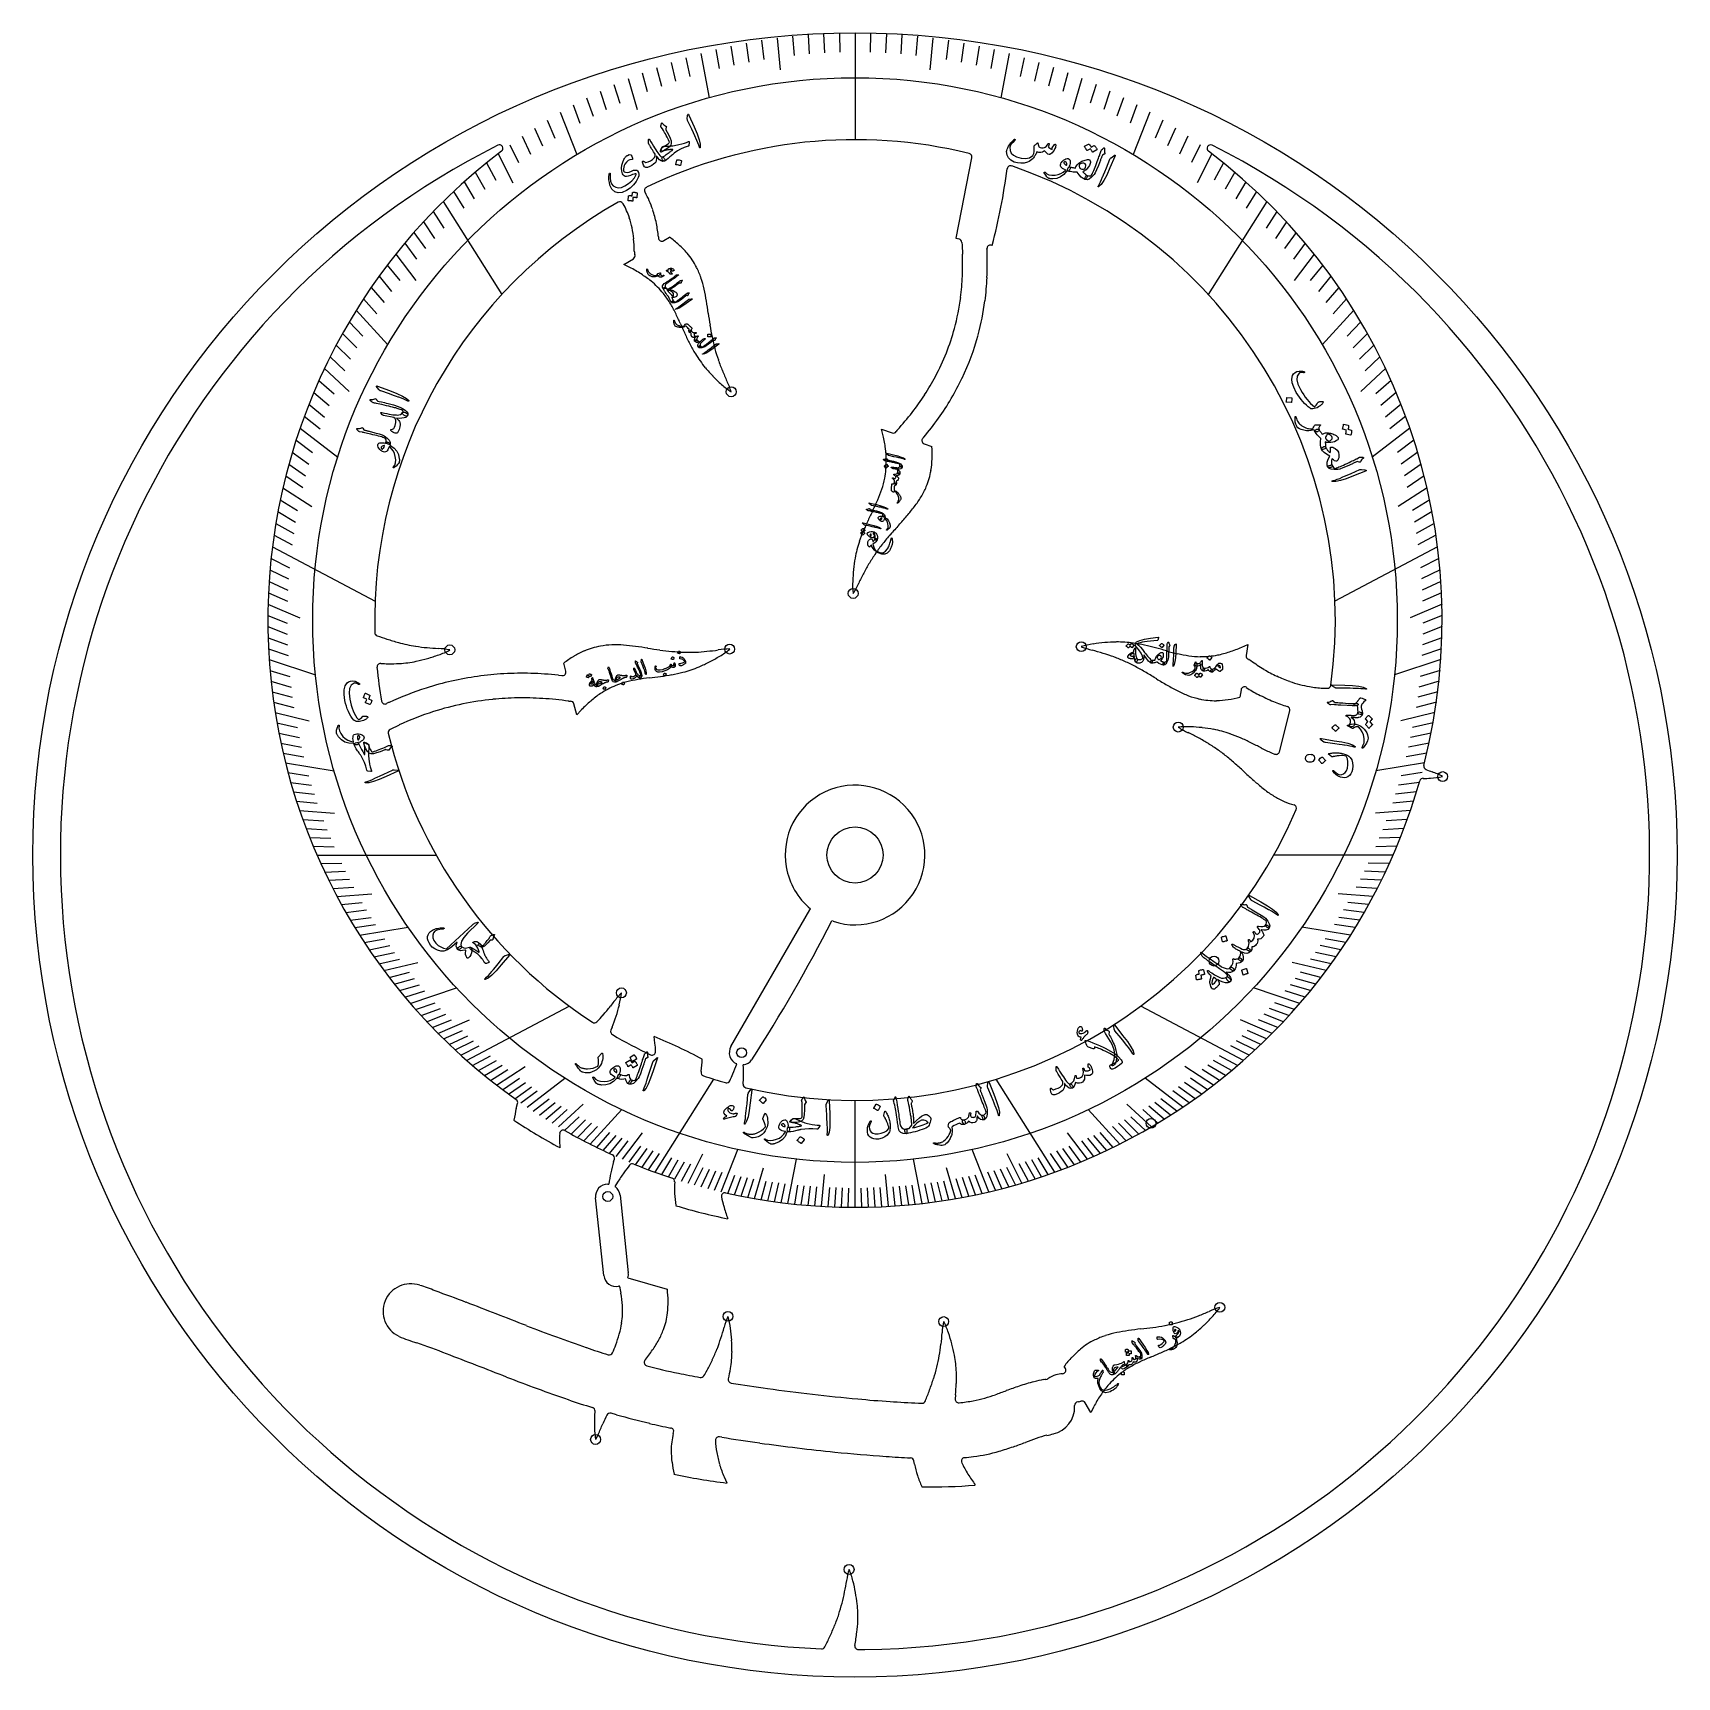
# Model space of a CAD drawing. Header units: millimetres. Extents: x -58 to 58, y -58 to 58.
import ezdxf

# ---------------------------------------------------------------- set-up
doc = ezdxf.new("R2010")
doc.units = ezdxf.units.MM
for name, color, linetype in [('CUT_INNER', 6, 'Continuous'), ('CUT_OUTER', 1, 'Continuous'), ('ENGRAVE', 7, 'Continuous'), ('ENGRAVE_FINE', 8, 'Continuous'), ('TEXT', 5, 'Continuous')]:
    doc.layers.add(name, color=color, linetype=linetype)

msp = doc.modelspace()

# ---------------------------------------------------------------- linework, layer by layer
at = {"layer": 'CUT_INNER'}
for points in [[(7.2, 43.88), (7.2, 43.88), (7.2, 43.89), (8.31, 49.62)], [(-16.49, 46.33), (-16.51, 46.36)], [(-13.99, 43.98), (-13.99, 43.92)], [(-13.61, 43.72), (-13.2, 43.97), (-13.19, 43.97)], [(9.76, 43.38), (9.76, 43.38), (9.76, 43.38), (9.68, 43.4)], [(-16.03, 41.8), (-16.45, 42.01), (-16.45, 42.01), (-16.45, 42.02), (-15.77, 42.43)], [(2, 29.83), (1.88, 30.29), (1.88, 30.3), (1.89, 30.29), (2.64, 30.04)], [(4.89, 29.73), (4.82, 29.65)], [(4.93, 29.25), (5.47, 29.06), (5.48, 29.06)], [(27.52, 14.79), (27.95, 14.98), (27.95, 14.99), (27.95, 14.98), (27.83, 14.19)], [(-20.58, 13.08), (-20.72, 13.65), (-20.73, 13.66)], [(27.99, 13.92), (28.02, 13.91)], [(-21.11, 12.8), (-20.85, 12.77)], [(27.47, 11.75), (27.39, 11.23), (27.39, 11.23)], [(33.3, 11.87), (33.6, 11.86)], [(-19.48, 10.31), (-19.8, 9.97), (-19.8, 9.97), (-19.8, 9.97), (-20, 10.75)], [(30.2, 7.35), (30.93, 10.27)], [(-32.44, 9.25), (-33.08, 8.94)], [(29.63, 7.27), (29.86, 7.18)], [(32.46, 7.14), (32.27, 7.13)], [(32.71, 6.8), (32.71, 6.82)], [(-8.83, -13.63), (-3.21, -3.89), (-3.17, -3.83)], [(-1.56, -4.72), (-1.65, -4.69)], [(-16.9, -10.11), (-16.63, -9.82), (-16.62, -9.81)], [(-17.27, -12.25), (-17.37, -12.46)], [(-14.24, -13.38), (-14.3, -12.92), (-14.3, -12.91)], [(-8.42, -14.87), (-8.43, -14.87)], [(-7.92, -14.93), (-7.96, -14.94)], [(-10.95, -15.39), (-10.96, -15.43)], [(-24.1, -18.03), (-24.01, -17.69)], [(-21.02, -20.35), (-21.01, -20.82), (-21.01, -20.83)], [(-17.18, -21.81), (-17.12, -21.64)], [(-16.9, -23.29), (-17.09, -23.58), (-17.04, -23.62)], [(-17.87, -29.92), (-18.46, -24.39)], [(-17.59, -23.42), (-17.52, -23.43)], [(-16.71, -24.21), (-16.13, -29.74)], [(-9.07, -25.87), (-9.06, -25.88)], [(-16.16, -30.08), (-13.36, -30.9), (-13.35, -30.9)], [(-16.76, -30.67), (-16.82, -30.69)], [(14.97, -36.54), (14.88, -36.39), (14.88, -36.39)], [(7.16, -38.42), (7.13, -38.71)], [(-18.52, -39.89), (-18.5, -39.58)], [(-16.98, -39.83), (-17.36, -39.72)], [(4.52, -39), (4.77, -39.01)], [(15.91, -38.91), (15.87, -38.91)], [(17, -39.26), (16.78, -39.68), (16.78, -39.68), (16.78, -39.68), (16.38, -38.99)], [(-18.27, -41.23), (-18.46, -41.59), (-18.46, -41.59)], [(-12.93, -41.17), (-12.91, -41.08)], [(-9.93, -41.65), (-9.93, -41.68)], [(-9.48, -41.43), (-9.64, -41.41)], [(4.23, -43.34), (4.19, -43.11)], [(7.59, -43.23), (7.6, -43.24)], [(-9.31, -44.25), (-9.13, -44.68), (-9.13, -44.69)], [(8.55, -44.83), (8.55, -44.84)]]:
    msp.add_lwpolyline(points, dxfattribs=at)
msp.add_circle((0, 0), 2, dxfattribs=at)
for centre, radius, start, end in [((0, 0), 56.54, 116.7179, 267.5899), ((-25.3, 50.28), 0.25, 307.109, 118.556), ((0, 16.72), 34.18, 76.2405, 115.7253), ((0, 0), 56.54, 270.7039, 63.291), ((25.3, 50.28), 0.25, 63.457, 232.9102), ((0, 16.72), 41.78, 127.0062, 234.7708), ((8.07, 49.67), 0.25, 349, 76.1133), ((0, 16.72), 41.78, 345.6684, 52.9941), ((-31.12, 54.16), 42.28, 345.2269, 352.7619), ((11.07, 48.79), 0.25, 70.8398, 169), ((0, 16.72), 34.18, 352.1951, 70.9568), ((-14.73, 47.28), 0.25, 115.859, 210.8173), ((-21.51, 43.53), 7.51, 18.568, 28.8895), ((0, 16.72), 34.18, 119.5371, 181.4908), ((-16.73, 46.24), 0.25, 30.9375, 119.707), ((-21.5, 43.53), 5.74, 18.4212, 29.169), ((-22.12, 43.32), 8.15, 11.5162, 18.5834), ((-22.12, 43.32), 6.39, 11.7493, 18.4654), ((-23.01, 43.14), 7.3, 5.5258, 11.7388), ((-23.04, 43.13), 9.09, 5.3509, 11.5177), ((-24.52, 43), 8.81, 359.8472, 5.4864), ((-13.74, 43.93), 0.25, 184.0918, 300.9375), ((-18.8, 36.44), 9.38, 48.0783, 53.3368), ((-16.71, 38.77), 6.25, 40.4361, 48.0511), ((7.61, 45.41), 1.58, 255.0825, 262.6175), ((7.35, 43.59), 0.25, 0.378, 79), ((17.84, 43.74), 10.23, 180.813, 185.4683), ((9.64, 43.15), 0.25, 79, 183.1905), ((-15.9, 42.64), 0.25, 300.9481, 19.3891), ((-14.81, 42.99), 0.896, 181.3145, 197.6471), ((-15.87, 39.49), 5.15, 26.8652, 40.3806), ((-11.67, 42.05), 19.33, 357.4655, 2.1163), ((1.26, 42.54), 8.15, 1.8985, 4.2297), ((-11.65, 42.05), 21.06, 357.3911, 2.0509), ((-20.68, 32.63), 10.29, 57.9344, 63.0891), ((-19, 35.32), 7.11, 50.8337, 57.9039), ((-16.46, 39.2), 5.81, 18.7156, 26.7556), ((-18.53, 38.51), 7.99, 12.6785, 18.6715), ((-10.24, 41.99), 17.9, 352.5762, 357.4608), ((-10.22, 41.99), 19.64, 352.4944, 357.3866), ((-18.23, 36.28), 5.88, 38.6211, 50.7728), ((-18.75, 35.89), 6.53, 31.3574, 38.4732), ((-24.16, 37.24), 13.76, 9.1063, 12.678), ((-21.14, 34.44), 9.33, 26.3259, 31.3015), ((-51.19, 32.9), 41.14, 7.9088, 9.1226), ((-9.06, 41.83), 16.72, 344.8997, 352.6024), ((-9.05, 41.83), 18.45, 344.8479, 352.5196), ((-30.79, 29.67), 20.09, 23.991, 26.3127), ((112.42, 93.43), 136.67, 204.0028, 204.3435), ((45.07, 46.29), 56.05, 187.9282, 188.8235), ((8.42, 40.61), 18.97, 188.8508, 191.4629), ((-8.75, 41.76), 16.4, 331.9751, 344.8583), ((3.77, 44.29), 17.43, 204.3725, 207.0331), ((-2.36, 41.17), 10.55, 207.079, 211.4614), ((2.56, 39.43), 12.99, 191.5053, 195.2436), ((-8.68, 41.73), 18.07, 334.4659, 344.8312), ((-3.88, 40.25), 8.77, 211.5166, 219.4573), ((1.42, 39.14), 11.81, 195.3038, 199.3307), ((3.77, 39.98), 14.31, 199.4026, 202.6779), ((-3.25, 40.78), 9.59, 219.5236, 224.4371), ((-1.88, 42.13), 11.52, 224.4245, 228.5937), ((24.66, 48.78), 36.98, 202.7752, 204.0311), ((-9.6, 42.2), 17.35, 327.0167, 332.0009), ((-9.24, 42), 18.69, 329.4129, 334.4706), ((-5.8, 37.51), 5.46, 227.4549, 236.5602), ((-14.29, 31.26), 5.74, 17.2077, 25.3863), ((-10.6, 42.85), 18.55, 322.2332, 327.0111), ((-10.08, 42.49), 19.67, 324.5268, 329.407), ((-12.1, 44.02), 20.45, 317.6939, 322.2167), ((-11.24, 43.33), 21.1, 319.8765, 324.5224), ((-8.02, 27.49), 10.29, 8.0089, 13.1636), ((2.72, 30.27), 0.25, 251.012, 327.2711), ((3.64, 29.71), 0.826, 138.6598, 149.0926), ((5.01, 29.48), 0.25, 138.8336, 251.012), ((-4.88, 27.94), 7.11, 0.9083, 7.9785), ((-0.76, 28.4), 6.25, 350.5106, 358.1257), ((-3.89, 28.5), 9.38, 358.1528, 3.4113), ((-3.65, 27.96), 5.88, 348.6956, 0.8473), ((0.33, 28.23), 5.15, 336.9398, 350.4551), ((-6.93, 29.01), 9.33, 336.4005, 341.376), ((-4.28, 28.11), 6.53, 341.432, 348.5477), ((-0.27, 28.49), 5.81, 328.7901, 336.8301), ((-16.79, 33.32), 20.09, 334.0656, 336.3872), ((-6.73, 33.12), 13.76, 319.1808, 322.7526), ((-2.13, 29.63), 7.99, 322.753, 328.746), ((16.65, 16.28), 17.43, 154.4471, 157.1076), ((124.2, -35.21), 136.67, 154.0773, 154.4181), ((44.77, -14.03), 56.05, 138.0027, 138.898), ((-27.45, 51.01), 41.14, 317.9833, 319.1972), ((8.63, 19.54), 8.77, 161.5912, 169.5318), ((10.31, 18.97), 10.55, 157.1536, 161.5359), ((16.83, 10.36), 18.97, 138.9254, 141.5375), ((9.44, 19.4), 9.59, 169.5981, 174.5116), ((11.19, 14.76), 11.81, 145.3783, 149.4052), ((12.15, 14.08), 12.99, 141.5798, 145.3181), ((11.36, 19.21), 11.52, 174.499, 178.6682), ((33.53, 3.19), 36.98, 152.8497, 154.1056), ((13.35, 13.51), 14.31, 149.4771, 152.7525), ((5.29, 19.25), 5.46, 177.5295, 186.6347), ((-4.95, 21.72), 5.74, 327.2823, 335.4609), ((-33.92, 15.83), 0.25, 181.582, 250.471), ((-26.11, 37.4), 23.18, 250.1088, 251.9185), ((-28.63, 29.65), 15.03, 251.8676, 255.1317), ((-29.45, 26.6), 11.88, 255.1622, 261.2001), ((-29.09, 29), 14.31, 261.2776, 264.5529), ((-27, 51.58), 36.98, 264.6502, 265.9061), ((-33.65, 25.04), 11.52, 286.2995, 290.4687), ((-29.92, 8.96), 5.74, 79.0827, 87.2613), ((-31.43, 19.39), 5.46, 289.3299, 298.4352), ((-15.15, 6.11), 9.38, 121.2033, 126.4618), ((-16.77, 8.79), 6.25, 113.5611, 121.1761), ((-17.22, 9.79), 5.15, 99.9902, 113.5056), ((-17.12, 9.14), 5.81, 91.8406, 99.8806), ((-17.05, 6.97), 7.99, 85.8035, 91.7965), ((-17.48, 1.21), 13.76, 82.2313, 85.803), ((-21.16, -25.92), 41.14, 81.0338, 82.2476), ((-6.04, 70.09), 56.05, 261.0532, 261.9485), ((-11.24, 33.37), 18.97, 261.9758, 264.5879), ((-11.81, 27.42), 12.99, 264.6303, 268.3686), ((-11.86, 26.24), 11.81, 268.4288, 272.4557), ((-11.98, 28.73), 14.31, 272.5276, 275.8029), ((-14.34, 51.28), 36.98, 275.9002, 277.1561), ((-15.68, 23.95), 11.52, 297.5495, 301.7187), ((-8.88, 8.92), 5.74, 90.3327, 98.5113), ((-12.4, 18.85), 5.46, 300.5799, 309.6852), ((17.71, 9.61), 5.46, 98.0799, 107.1852), ((18.27, 20.14), 5.74, 247.8327, 256.0113), ((7.09, -21.09), 36.98, 73.4002, 74.6561), ((18.79, 3.64), 11.52, 95.0495, 99.2187), ((13.55, 0.64), 14.31, 70.0276, 73.3029), ((18.62, 5.56), 9.59, 90.1486, 95.0621), ((14.38, 2.99), 11.81, 65.9288, 69.9557), ((18.61, 6.39), 8.77, 82.1416, 90.0823), ((18.36, 4.62), 10.55, 77.704, 82.0864), ((16.88, -2.09), 17.43, 74.9975, 77.6581), ((-14.06, -117.25), 136.67, 74.6278, 74.9685), ((27.5, 33.89), 20.09, 254.616, 256.9377), ((25.07, 23.42), 9.33, 256.9509, 261.9265), ((24.67, 20.64), 6.53, 261.9824, 269.0982), ((24.65, 20), 5.88, 269.2461, 281.3978), ((24.39, 21.2), 7.11, 281.4587, 288.5289), ((23.38, 24.21), 10.29, 288.5594, 293.7141), ((28.08, 14.16), 0.25, 171.5625, 249.4031), ((-33.76, 13.38), 0.25, 86.9149, 185.8008), ((-0.14, 16.7), 34.04, 185.6358, 189.7217), ((-33.08, 25.01), 11.4, 266.6218, 269.2571), ((-33.03, 24.16), 10.55, 268.954, 273.3364), ((-32.94, 22.38), 8.77, 273.3916, 281.3323), ((-33.11, 23.19), 9.59, 281.3986, 286.3121), ((-23.73, -9.8), 22.73, 93.1575, 97.9251), ((-23.67, -10.86), 23.79, 88.5335, 93.1525), ((-23.71, -12.41), 25.34, 84.1086, 88.5295), ((-20.82, 13.01), 0.25, 263.1025, 14.0625), ((-14.9, 23.21), 10.55, 280.204, 284.5864), ((-14.46, 21.49), 8.77, 284.6416, 292.5823), ((-14.79, 22.25), 9.59, 292.6486, 297.5621), ((13.89, 1.92), 12.99, 62.1303, 65.8686), ((11.08, -3.36), 18.97, 59.4758, 62.0879), ((-7.77, -35.29), 56.05, 58.5532, 59.4485), ((27.66, 13.08), 0.903, 55.4011, 66.9095), ((35.39, 23.78), 12.29, 234.0343, 239.1974), ((34.55, 22.37), 10.66, 239.2258, 244.7977), ((-23.69, -9.53), 22.47, 107.6774, 114.8982), ((-23.82, -9.14), 22.06, 97.9212, 107.6634), ((-14.83, 6.6), 5.88, 111.7461, 123.8978), ((-14.61, 6), 6.53, 104.4824, 111.5982), ((-13.91, 3.28), 9.33, 99.4509, 104.4265), ((-12.15, -7.33), 20.09, 97.116, 99.4377), ((-31.6, 148.22), 136.67, 277.1278, 277.4685), ((-16.11, 29.99), 17.43, 277.4975, 280.1581), ((42.94, 47.62), 41.14, 238.5338, 239.7476), ((29.15, 23.97), 13.76, 239.7313, 243.303), ((27.72, 11.72), 0.25, 57.9182, 171.5625), ((33.91, 21.24), 11.12, 236.9454, 242.0553), ((34.13, 21.48), 9.66, 244.806, 250.7224), ((33.89, 20.78), 8.93, 250.6953, 260.0167), ((33.86, 20.64), 8.79, 260.0426, 266.3063), ((33.61, 12.11), 0.25, 267.8088, 352.0898), ((-33.44, 10.99), 0.25, 189.668, 296.0766), ((-31.2, 6.6), 4.69, 114.6385, 117.0557), ((-23.8, -9.22), 20.39, 95.5646, 107.6835), ((-23.69, -10.25), 21.43, 90.8806, 95.5858), ((-23.68, -11.55), 22.73, 86.3443, 90.8757), ((-23.81, -13.58), 24.77, 82.0164, 86.3308), ((-20.28, 11.67), 0.734, 262.568, 272.4325), ((-20.24, 10.69), 0.25, 14.0625, 91.54), ((-12.05, 3.2), 10.29, 131.0594, 136.2141), ((-14.14, 5.59), 7.11, 123.9587, 131.0289), ((26.56, 18.81), 7.99, 243.3035, 249.2965), ((25.79, 16.77), 5.81, 249.3406, 257.3806), ((25.63, 16.13), 5.15, 257.4902, 271.0056), ((25.61, 17.24), 6.25, 271.0611, 278.6761), ((25.13, 20.33), 9.38, 278.7033, 283.9618), ((34.32, 21.91), 11.89, 241.8369, 247.5694), ((33.63, 20.18), 10.03, 247.4202, 253.3861), ((30.69, 10.33), 0.25, 345.9375, 72.2389), ((-23.69, -9.55), 20.74, 107.7176, 114.9618), ((-32.97, 8.71), 0.25, 116.0766, 193.5352), ((0, 16.72), 34.18, 193.6414, 236.8658), ((23.56, 3.67), 5.46, 86.8299, 95.9352), ((26.16, 13.89), 5.74, 236.5827, 244.7613), ((7.16, -24.36), 36.98, 62.1502, 63.4061), ((23.46, -2.39), 11.52, 83.7995, 87.9687), ((17.73, -4.31), 14.31, 58.7776, 62.0529), ((23.67, -0.48), 9.59, 78.8986, 83.8121), ((23.82, 0.34), 8.77, 70.8916, 78.8323), ((23.22, -1.34), 10.55, 66.454, 70.8364), ((20.46, -7.64), 17.43, 63.7475, 66.4081), ((19.01, -2.17), 11.81, 54.6788, 58.7057), ((18.32, -3.12), 12.99, 50.8803, 54.6186), ((-32.34, -114.56), 136.67, 63.3778, 63.7185), ((37.9, 25.58), 20.09, 243.366, 245.6877), ((29.96, 7.41), 0.25, 246.9132, 345.9375), ((32.29, 6.88), 0.25, 93.6333, 189.2583), ((32.47, 6.89), 0.25, 343.3008, 93.6333), ((14.53, -7.75), 18.97, 48.2258, 50.8379), ((-10.19, -35.39), 56.05, 47.3032, 48.1985), ((32.29, 6.88), 0.25, 189.2583, 268.0083), ((32.39, 8.24), 1.62, 266.0885, 273.1214), ((32.47, 6.88), 0.25, 271.8895, 343.3008), ((40.73, 6.31), 0.25, 165.7631, 248.0876), ((48.64, 25.92), 21.39, 248.0051, 249.2609), ((39.14, 0.51), 5.74, 62.2077, 70.3863), ((0, 16.72), 41.78, 257.273, 344.1075), ((0, 0), 4.97, 251.7011, 189.8614), ((55.72, 36.03), 41.14, 227.2838, 228.4976), ((37.59, 15.52), 13.76, 228.4813, 232.053), ((40.43, 5.21), 0.25, 90.4751, 164.0039), ((40.42, 12.95), 7.5, 270.0642, 274.1491), ((40.72, 10.93), 5.46, 272.4549, 281.5602), ((34.04, 10.97), 7.99, 232.0535, 238.0465), ((32.88, 9.13), 5.81, 238.0906, 246.1306), ((32.49, 8.23), 4.83, 246.0923, 255.1054), ((31.17, 3.32), 0.25, 336.6211, 73.0541), ((0, 16.72), 34.18, 256.8617, 336.7479), ((0, 0), 4.97, 189.8573, 230.3447), ((-104.39, 47.93), 115.43, 327.2124, 332.8801), ((29.91, -47.68), 60.02, 141.2561, 142.0358), ((-22.06, -9.31), 5.46, 345.5799, 354.6852), ((-25.51, -4.91), 9.97, 315.7634, 319.5276), ((-32.33, 0.97), 18.98, 319.3711, 321.8276), ((-26.15, -8.6), 9.59, 337.6486, 342.5621), ((-27.98, -8.02), 11.52, 342.5495, 346.7187), ((-18.55, -11.69), 0.25, 236.7773, 316.4346), ((-17.14, -12.56), 0.25, 156.2829, 239.5898), ((-0.06, 16.59), 34.04, 239.6458, 244.8225), ((-14.44, -13.99), 0.25, 244.8633, 2.9246), ((-29.22, -48.9), 38.96, 61.8904, 67.4837), ((-20.98, -14.27), 6.8, 2.5293, 7.5086), ((-8.07, -14.07), 0.877, 150.0468, 245.6718), ((-20.24, -14.06), 9.38, 351.8283, 357.0868), ((-40.46, -2.58), 34.32, 337.751, 339.0062), ((-19.31, -15.65), 11.38, 359.4117, 3.5803), ((-8.07, -14.07), 0.877, 279.4218, 324.4218), ((-10.71, -15.48), 0.25, 169.9196, 251.543), ((-0.15, 16.23), 33.67, 251.5766, 254.402), ((-9.13, -15.96), 0.25, 254.3555, 335.2094), ((-17.59, -11.99), 9.59, 334.8666, 338.0799), ((-14.38, -15.77), 6.44, 355.2229, 0.0332), ((-7.71, -16.32), 0.25, 175.7648, 256.8164), ((-24.25, -17.62), 0.25, 344.2946, 54.668), ((-14.99, -20.26), 9.38, 166.2033, 171.4618), ((-2.63, 13.53), 38.96, 236.2654, 241.8587), ((-14.6, -20.13), 6.42, 177.2079, 181.9993), ((-20.77, -19.83), 0.25, 60.2974, 177.2996), ((-0.07, 16.58), 41.63, 240.3776, 245.6164), ((-7.99, -24.58), 9.59, 163.2736, 168.1871), ((-17.36, -21.56), 0.25, 341.9079, 65.5664), ((-7.9, -28.58), 10.42, 141.3295, 145.1009), ((-15.84, -22.22), 0.25, 68.0284, 142.0596), ((-0.06, 16.55), 41.61, 247.8543, 251.8885), ((-6.25, -24.94), 11.37, 168.1611, 172.3297), ((-0.9, -33.5), 18.98, 144.9961, 147.4526), ((-13.08, -23.23), 0.25, 351.749, 71.8768), ((-6.6, -23.76), 6.25, 175.4361, 183.0511), ((-17.59, -24.3), 0.878, 90.4605, 186.0855), ((-17.59, -24.3), 0.877, 6.0855, 51.0855), ((-3.47, -23.59), 9.38, 183.0783, 188.3368), ((-9.26, -24.28), 0.25, 77.1731, 191.0658), ((-3.33, -23.22), 6.27, 190.2148, 196.2943), ((-1.45, 12.33), 38.96, 253.1404, 258.7337), ((3.55, -21.33), 13.4, 195.7823, 199.7932), ((-17, -29.83), 0.877, 186.0855, 281.7105), ((-17, -29.83), 0.875, 343.6524, 6.0988), ((-31.62, -32.47), 1.96, 70.6298, 244.9522), ((-36.63, -48.37), 18.63, 68.7308, 72.2909), ((-75.7, -157.71), 134.73, 69.1128, 70.1138), ((-22.8, -32.26), 6.25, 9.867, 14.6747), ((-23.64, -32.5), 7.11, 3.5699, 10.6401), ((-22.68, -31.89), 9.38, 0.8144, 6.073), ((-501.53, -1263.95), 1320.1, 68.76426, 68.96378), ((-22.42, -32.42), 5.88, 351.3572, 3.5089), ((-18.45, -31.97), 5.15, 339.6014, 353.1167), ((-19.55, -31.84), 6.25, 353.1723, 0.7873), ((10.7, 1.54), 36.98, 291.8277, 293.0836), ((27.57, -37.7), 5.74, 106.2602, 114.4388), ((21.46, -29.11), 5.46, 316.5074, 325.6126), ((35.55, 119.33), 163.79, 248.9138, 249.709), ((-23.05, -32.3), 6.53, 344.0936, 351.2093), ((-19.07, -31.73), 5.81, 331.4517, 339.4917), ((-44.75, -23.06), 36.98, 342.1686, 343.4245), ((-3.77, -35.11), 5.74, 156.6011, 164.7797), ((-14.28, -34.34), 5.46, 6.8483, 15.9535), ((-20.27, -35.28), 11.52, 3.8178, 7.987), ((11.92, -34.4), 5.74, 167.9521, 176.1307), ((1.46, -35.7), 5.46, 18.1993, 27.3045), ((21.42, -47.46), 13.76, 98.1587, 101.7305), ((25.32, -74.56), 41.14, 96.9612, 98.1751), ((13.52, 21.91), 56.05, 276.9806, 277.8759), ((18.59, -14.83), 18.97, 277.9033, 280.5154), ((19.68, -20.71), 12.99, 280.5577, 284.296), ((19.95, -21.85), 11.81, 284.3562, 288.3831), ((19.15, -19.49), 14.31, 288.455, 291.7304), ((18.23, -26.5), 9.59, 308.576, 313.4895), ((16.91, -25.1), 11.52, 313.4769, 317.6461), ((-27.22, -21.79), 13.52, 247.2685, 252.9177), ((-75.79, -157.95), 131.07, 69.1132, 70.1051), ((11.21, 53.51), 93.61, 249.7093, 251.0943), ((-3.3, 10.67), 48.38, 250.9174, 252.8646), ((-31.03, -29.55), 14.98, 336.9404, 339.2468), ((-25.74, -31.53), 9.33, 339.0621, 344.0376), ((-20.98, -30.68), 7.99, 325.4147, 331.4076), ((-23.16, -29.98), 14.31, 338.7959, 342.0713), ((-18.35, -35.16), 9.59, 358.917, 3.8304), ((-8.1, -33.18), 14.31, 350.147, 353.4223), ((-30.62, -30.64), 36.98, 353.5196, 354.7755), ((-4.22, -37.81), 11.52, 15.1688, 19.3381), ((-2.36, -37.31), 9.59, 10.268, 15.1814), ((19.31, -39.14), 5.15, 115.9177, 129.433), ((19.59, -39.74), 5.81, 107.768, 115.808), ((20.25, -41.81), 7.99, 101.7309, 107.7239), ((14.84, -19.42), 17.43, 293.425, 296.0855), ((17.86, -25.6), 10.55, 296.1315, 300.5139), ((18.75, -27.14), 8.77, 300.5691, 308.5097), ((-503.27, -1268.45), 1321, 68.76422, 68.96308), ((-17.48, -35.32), 0.25, 252.559, 337.3011), ((-14.75, -36.11), 0.25, 141.5807, 256.9877), ((-25.62, -27.49), 13.62, 321.5562, 325.4233), ((-21.88, -30.35), 12.99, 330.8986, 334.6369), ((-20.83, -30.87), 11.81, 334.6971, 338.7241), ((-17.52, -35.16), 8.77, 350.91, 358.8506), ((-5.64, -33.59), 11.81, 346.0482, 350.0751), ((-1.55, -37.15), 8.77, 2.261, 10.2016), ((22.31, -42.11), 9.38, 137.1307, 142.3892), ((20.02, -39.99), 6.25, 129.4885, 137.1036), ((24.28, -44.49), 9.33, 115.3784, 120.3539), ((28.88, -54.22), 20.09, 113.0435, 115.3652), ((-32.5, 90.02), 136.67, 293.0553, 293.396), ((35.62, 119.54), 167.93, 248.9144, 249.707), ((-2.24, 12.8), 50.74, 255.6546, 258.2646), ((-2.09, 12.08), 50.06, 257.9348, 259.7274), ((-10.98, -36.93), 0.25, 259.5331, 328.8916), ((-20.38, -31.28), 11.23, 328.9864, 331.3047), ((-8.77, -37.32), 0.25, 167.5773, 261.0493), ((-18.38, -35.03), 9.64, 346.5978, 350.9571), ((-12.47, -31.45), 18.97, 339.5952, 342.2073), ((-6.77, -33.29), 12.99, 342.2497, 345.988), ((-3.33, -37.21), 10.55, 357.8234, 2.2058), ((14.58, -44.37), 7.13, 99.322, 104.9714), ((13.64, -39.05), 1.73, 91.8618, 97.3797), ((13.57, -37.07), 0.25, 274.4875, 308.9372), ((14.79, -38.72), 1.8, 105.7657, 126.2065), ((14.84, -38.9), 1.99, 92.1312, 105.7554), ((14.75, -36.66), 0.25, 273.3596, 29.9899), ((22.49, -41.55), 5.88, 127.6735, 139.8252), ((22.87, -42.07), 6.53, 120.4099, 127.5256), ((11.27, 53.69), 97.72, 249.7083, 251.0865), ((9.54, 74.77), 113.83, 260.7265, 262.0414), ((12.23, 93.94), 133.19, 262.0368, 264.8136), ((-44.83, -19.4), 53.5, 338.6834, 339.5785), ((-10.21, -36.94), 17.43, 355.1169, 357.7774), ((5.78, -26.58), 12.55, 285.9929, 289.5871), ((-6.19, 6.93), 48.13, 289.648, 290.6402), ((20.16, -63.1), 26.69, 108.5325, 110.602), ((16.26, -51.54), 14.49, 104.093, 108.4361), ((26.09, -44.06), 10.29, 146.9869, 152.1415), ((23.43, -42.34), 7.11, 139.8862, 146.9564), ((-2.74, 12.39), 54.11, 250.9451, 252.8681), ((-18.75, -39.56), 0.25, 355.9555, 72.5596), ((-17.43, -39.96), 0.25, 73.6742, 154.5895), ((9.71, 65.45), 104.59, 264.78, 266.0461), ((8.03, 40.11), 79.19, 265.9907, 267.4602), ((4.78, -38.76), 0.25, 267.9651, 338.8958), ((7.38, -38.73), 0.25, 175.0284, 276.1953), ((6.44, -28.35), 10.67, 275.2052, 280.6844), ((6.65, -29.54), 9.47, 280.7731, 285.8721), ((13.67, -39.28), 1.96, 283.0459, 1.4153), ((15.88, -39.16), 0.25, 92.9841, 184.4788), ((15.18, -39.23), 0.45, 0.184, 6.8941), ((15.83, -38.03), 0.877, 275.3962, 286.6462), ((16.16, -39.11), 0.25, 30.0157, 108.9661), ((-7.02, -40.46), 11.52, 177.1606, 181.3298), ((-13.08, -40.71), 5.46, 180.1911, 189.2963), ((-73.05, -16.69), 60.02, 335.8673, 336.6469), ((-3.04, -46.95), 16.25, 154.0919, 156.5417), ((-3.09, 9.31), 51.06, 254.217, 256.9612), ((-4.41, 2.95), 44.58, 256.7705, 258.7626), ((-13.15, -41.01), 0.25, 344.1924, 78.6332), ((-7.93, -42.39), 5.15, 166.2586, 179.7739), ((-9.68, -41.65), 0.25, 80.333, 179.895), ((-4.01, -41.48), 5.92, 181.8678, 190.1529), ((9.73, 76.12), 119.11, 260.7151, 262.0321), ((12.29, 94.38), 137.55, 262.0344, 264.2746), ((5.87, -26.87), 16.16, 285.7398, 289.4724), ((-5.01, 3.71), 48.63, 289.5549, 290.6389), ((20.44, -63.88), 23.6, 108.6797, 110.6341), ((16.28, -51.61), 10.65, 104.2554, 108.6113), ((12.2, -33.91), 7.53, 281.1656, 284.7201), ((-6.83, -42.39), 6.25, 179.8294, 187.4445), ((-3.72, -41.98), 9.38, 187.4716, 192.7302), ((-2.84, -41.26), 7.11, 190.2271, 197.2973), ((10.8, 79.15), 122.25, 264.253, 265.969), ((7.13, 25.88), 68.85, 265.9069, 267.3601), ((3.94, -43.15), 0.25, 8.8939, 87.1053), ((7.82, -43.13), 0.25, 101.0588, 203.2589), ((15.13, -39.7), 8.32, 205.2111, 211.5247), ((-96.6, 852.95), 901.89, 276.64545, 276.6882), ((6.62, -29.41), 13.52, 277.7521, 285.6184), ((-4.47, -6.01), 38.96, 257.5337, 263.1271), ((0.19, -40.32), 10.29, 197.3278, 202.4825), ((10.36, -42.13), 6.25, 191.1805, 198.7955), ((13.32, -41.12), 9.38, 198.8226, 204.0812), ((19.46, -37.04), 13.4, 211.5267, 215.5376), ((5.51, -6), 38.96, 268.8847, 274.4781), ((5.08, -52.47), 5.74, 163.4577, 171.6363), ((-5.45, -52.95), 5.46, 13.7049, 22.8102), ((-14.78, -49.69), 14.31, 345.6526, 348.9279), ((-37.04, -45.39), 36.98, 349.0252, 350.2811), ((-11.28, -54.61), 11.52, 10.6745, 14.8437), ((-9.39, -54.26), 9.59, 5.7736, 10.6871), ((-12.36, -50.29), 11.81, 341.5538, 345.5807), ((-8.57, -54.16), 8.77, 357.7666, 5.7073), ((-19, -47.63), 18.97, 335.1008, 337.7129), ((-13.47, -49.91), 12.99, 337.7553, 341.4936), ((-10.34, -54.08), 10.55, 353.329, 357.7114), ((-48.89, -33.74), 51.93, 334.1962, 335.0912), ((-17.51, -53.23), 17.76, 350.2111, 353.2705), ((-2.37, -56.24), 0.25, 267.7148, 334.4014), ((0.24, -56.29), 0.25, 170.5087, 270.1758), ((0.18, -19.47), 37.07, 270.0967, 270.7962)]:
    msp.add_arc(centre, radius, start, end, dxfattribs=at)
at = {"layer": 'CUT_OUTER'}
msp.add_circle((0, 0), 58.5, dxfattribs=at)
at = {"layer": 'ENGRAVE'}
for points in [[(0, 58.5), (0, 50.9)], [(-10.97, 57.03), (-10.37, 53.89)], [(10.97, 57.03), (10.37, 53.89)], [(-20.99, 52.85), (-19.79, 49.84)], [(20.99, 52.85), (19.79, 49.84)], [(-29.3, 46.51), (-25.13, 39.89)], [(29.3, 46.51), (25.13, 39.89)], [(-35.49, 38.77), (-33.24, 36.31)], [(35.49, 38.77), (33.24, 36.31)], [(-39.49, 30.37), (-36.81, 28.31)], [(39.49, 30.37), (36.81, 28.31)], [(-41.46, 21.94), (-34.15, 18.07)], [(41.46, 21.94), (34.15, 18.07)], [(-41.69, 13.91), (-38.39, 12.81)], [(41.69, 13.91), (38.39, 12.81)], [(-40.53, 6.55), (-37.07, 5.99)], [(40.53, 6.55), (37.07, 5.99)], [(-38.29, 0), (-29.81, 0)], [(38.29, 0), (29.81, 0)], [(-35.26, -5.7), (-31.8, -5.14)], [(35.26, -5.7), (31.8, -5.14)], [(-31.65, -10.56), (-28.35, -9.46)], [(31.65, -10.56), (28.35, -9.46)], [(-27.64, -14.62), (-20.33, -10.76)], [(27.64, -14.62), (20.33, -10.76)], [(-23.33, -17.94), (-20.65, -15.88)], [(-14.22, -22.57), (-10.05, -15.95)], [(14.22, -22.57), (10.05, -15.95)], [(23.33, -17.94), (20.65, -15.88)], [(0, -25.07), (0, -17.46)], [(-18.84, -20.58), (-16.59, -18.12)], [(18.84, -20.58), (16.59, -18.12)], [(-9.52, -23.97), (-8.33, -20.96)], [(9.52, -23.97), (8.33, -20.96)], [(-4.77, -24.79), (-4.16, -21.65)], [(4.77, -24.79), (4.16, -21.65)]]:
    msp.add_lwpolyline(points, dxfattribs=at)
for centre, radius in [((0, 16.72), 38.59), ((-8.81, 32.96), 0.351), ((-0.13, 18.61), 0.351), ((-28.83, 14.6), 0.351), ((-8.92, 14.65), 0.351), ((16.1, 14.82), 0.351), ((23, 9.1), 0.351), ((41.82, 5.58), 0.351), ((25.55, -7.55), 0.351), ((-16.62, -9.81), 0.351), ((-8.07, -14.07), 0.351), ((21.06, -19.09), 0.351), ((-17.59, -24.3), 0.351), ((-9.04, -32.83), 0.351), ((25.96, -32.19), 0.351), ((6.31, -33.2), 0.351), ((-18.46, -41.59), 0.351), ((-0.42, -50.84), 0.351)]:
    msp.add_circle(centre, radius, dxfattribs=at)
at = {"layer": 'ENGRAVE_FINE'}
for points in [[(-8.83, 57.56), (-8.62, 56.2)], [(-7.74, 57.78), (-7.56, 56.42)], [(-6.65, 57.97), (-6.49, 56.61)], [(-5.55, 58.13), (-5.33, 55.86)], [(-4.45, 58.26), (-4.34, 56.9)], [(-3.34, 58.37), (-3.26, 57)], [(-2.23, 58.44), (-2.17, 57.07)], [(-1.11, 58.49), (-1.09, 57.12)], [(1.11, 58.49), (1.09, 57.12)], [(2.23, 58.44), (2.17, 57.07)], [(3.34, 58.37), (3.26, 57)], [(4.45, 58.26), (4.34, 56.9)], [(5.55, 58.13), (5.33, 55.86)], [(6.65, 57.97), (6.49, 56.61)], [(7.74, 57.78), (7.56, 56.42)], [(8.83, 57.56), (8.62, 56.2)], [(-13.08, 56.4), (-12.77, 55.06)], [(-12.03, 56.73), (-11.75, 55.39)], [(-9.9, 57.31), (-9.67, 55.96)], [(9.9, 57.31), (9.67, 55.96)], [(12.03, 56.73), (11.75, 55.39)], [(13.08, 56.4), (12.77, 55.06)], [(-16.15, 55.25), (-15.51, 53.05)], [(-15.14, 55.66), (-14.78, 54.33)], [(-14.12, 56.04), (-13.78, 54.71)], [(14.12, 56.04), (13.78, 54.71)], [(15.14, 55.66), (14.78, 54.33)], [(16.15, 55.25), (15.51, 53.05)], [(-19.1, 53.88), (-18.64, 52.58)], [(-18.13, 54.36), (-17.7, 53.05)], [(-17.15, 54.82), (-16.74, 53.5)], [(17.15, 54.82), (16.74, 53.5)], [(18.13, 54.36), (17.7, 53.05)], [(19.1, 53.88), (18.64, 52.58)], [(-20.05, 53.37), (-19.57, 52.08)], [(20.05, 53.37), (19.57, 52.08)], [(-22.8, 51.73), (-22.24, 50.46)], [(-21.9, 52.3), (-21.37, 51.02)], [(21.9, 52.3), (21.37, 51.02)], [(22.8, 51.73), (22.24, 50.46)], [(-24.55, 50.53), (-23.94, 49.28)], [(-23.69, 51.14), (-23.1, 49.88)], [(23.69, 51.14), (23.1, 49.88)], [(24.55, 50.53), (23.94, 49.28)], [(-26.21, 49.26), (-25.56, 48.02)], [(-25.39, 49.9), (-24.34, 47.83)], [(25.39, 49.9), (24.34, 47.83)], [(26.21, 49.26), (25.56, 48.02)], [(-27.02, 48.59), (-26.34, 47.37)], [(27.02, 48.59), (26.34, 47.37)], [(-28.56, 47.22), (-27.83, 46.02)], [(-27.8, 47.91), (-27.1, 46.7)], [(27.8, 47.91), (27.1, 46.7)], [(28.56, 47.22), (27.83, 46.02)], [(-30.02, 45.78), (-29.25, 44.61)], [(30.02, 45.78), (29.25, 44.61)], [(-30.71, 45.05), (-29.92, 43.88)], [(30.71, 45.05), (29.92, 43.88)], [(-32.04, 43.54), (-31.2, 42.4)], [(-31.39, 44.3), (-30.57, 43.15)], [(31.39, 44.3), (30.57, 43.15)], [(32.04, 43.54), (31.2, 42.4)], [(-32.67, 42.76), (-31.24, 40.89)], [(32.67, 42.76), (31.24, 40.89)], [(-33.87, 41.19), (-32.97, 40.09)], [(-33.28, 41.98), (-32.4, 40.87)], [(33.28, 41.98), (32.4, 40.87)], [(33.87, 41.19), (32.97, 40.09)], [(-34.43, 40.39), (-33.51, 39.31)], [(34.43, 40.39), (33.51, 39.31)], [(-34.97, 39.58), (-34.03, 38.52)], [(34.97, 39.58), (34.03, 38.52)], [(-35.99, 37.94), (-35.01, 36.91)], [(35.99, 37.94), (35.01, 36.91)], [(-36.92, 36.28), (-35.9, 35.28)], [(-36.47, 37.12), (-35.46, 36.1)], [(36.47, 37.12), (35.46, 36.1)], [(36.92, 36.28), (35.9, 35.28)], [(-37.35, 35.45), (-36.31, 34.46)], [(37.35, 35.45), (36.31, 34.46)], [(-37.76, 34.61), (-35.99, 32.99)], [(37.76, 34.61), (35.99, 32.99)], [(-38.52, 32.92), (-37.42, 31.98)], [(-38.15, 33.76), (-37.07, 32.81)], [(38.15, 33.76), (37.07, 32.81)], [(38.52, 32.92), (37.42, 31.98)], [(-38.86, 32.07), (-37.75, 31.15)], [(38.86, 32.07), (37.75, 31.15)], [(-39.19, 31.22), (-38.06, 30.32)], [(39.19, 31.22), (38.06, 30.32)], [(-39.77, 29.52), (-38.61, 28.65)], [(39.77, 29.52), (38.61, 28.65)], [(-40.04, 28.67), (-38.86, 27.82)], [(40.04, 28.67), (38.86, 27.82)], [(-40.51, 26.97), (-39.29, 26.16)], [(-40.28, 27.82), (-39.09, 26.99)], [(40.28, 27.82), (39.09, 26.99)], [(40.51, 26.97), (39.29, 26.16)], [(-40.71, 26.12), (-38.66, 24.81)], [(40.71, 26.12), (38.66, 24.81)], [(-40.9, 25.28), (-39.66, 24.51)], [(40.9, 25.28), (39.66, 24.51)], [(-41.21, 23.6), (-39.94, 22.87)], [(-41.06, 24.44), (-39.81, 23.69)], [(41.06, 24.44), (39.81, 23.69)], [(41.21, 23.6), (39.94, 22.87)], [(-41.34, 22.77), (-40.06, 22.06)], [(41.34, 22.77), (40.06, 22.06)], [(-41.55, 21.11), (-40.24, 20.44)], [(41.55, 21.11), (40.24, 20.44)], [(-41.63, 20.29), (-40.31, 19.64)], [(41.63, 20.29), (40.31, 19.64)], [(-41.69, 19.47), (-40.36, 18.85)], [(41.69, 19.47), (40.36, 18.85)], [(-41.77, 17.85), (-39.5, 16.88)], [(-41.74, 18.66), (-40.39, 18.06)], [(41.77, 17.85), (39.5, 16.88)], [(41.74, 18.66), (40.39, 18.06)], [(-41.78, 17.05), (-40.41, 16.49)], [(41.78, 17.05), (40.41, 16.49)], [(-41.78, 16.25), (-40.4, 15.72)], [(-41.76, 15.46), (-40.38, 14.95)], [(41.76, 15.46), (40.38, 14.95)], [(41.78, 16.25), (40.4, 15.72)], [(-41.73, 14.68), (-40.34, 14.19)], [(41.73, 14.68), (40.34, 14.19)], [(-41.63, 13.14), (-40.21, 12.69)], [(41.63, 13.14), (40.21, 12.69)], [(-41.56, 12.37), (-40.13, 11.95)], [(41.56, 12.37), (40.13, 11.95)], [(-41.47, 11.62), (-40.04, 11.22)], [(-41.37, 10.87), (-39.93, 10.49)], [(41.37, 10.87), (39.93, 10.49)], [(41.47, 11.62), (40.04, 11.22)], [(-41.26, 10.13), (-38.84, 9.54)], [(-41.14, 9.4), (-39.68, 9.07)], [(41.26, 10.13), (38.84, 9.54)], [(41.14, 9.4), (39.68, 9.07)], [(-41, 8.68), (-39.54, 8.37)], [(41, 8.68), (39.54, 8.37)], [(-40.86, 7.96), (-39.39, 7.67)], [(-40.7, 7.25), (-39.23, 6.99)], [(40.7, 7.25), (39.23, 6.99)], [(40.86, 7.96), (39.39, 7.67)], [(-40.35, 5.86), (-38.87, 5.64)], [(40.35, 5.86), (38.87, 5.64)], [(-40.16, 5.17), (-38.67, 4.98)], [(40.16, 5.17), (38.67, 4.98)], [(-39.96, 4.5), (-38.47, 4.33)], [(-39.75, 3.83), (-38.26, 3.69)], [(39.75, 3.83), (38.26, 3.69)], [(39.96, 4.5), (38.47, 4.33)], [(-39.53, 3.17), (-37.03, 2.97)], [(-39.3, 2.52), (-37.8, 2.42)], [(39.53, 3.17), (37.03, 2.97)], [(39.3, 2.52), (37.8, 2.42)], [(-39.06, 1.88), (-37.56, 1.8)], [(-38.81, 1.24), (-37.31, 1.19)], [(38.81, 1.24), (37.31, 1.19)], [(39.06, 1.88), (37.56, 1.8)], [(-38.56, 0.62), (-37.06, 0.59)], [(38.56, 0.62), (37.06, 0.59)], [(-38.02, -0.61), (-36.52, -0.58)], [(-37.74, -1.21), (-36.25, -1.16)], [(37.74, -1.21), (36.25, -1.16)], [(38.02, -0.61), (36.52, -0.58)], [(-37.46, -1.8), (-35.96, -1.73)], [(-37.16, -2.38), (-35.67, -2.29)], [(37.16, -2.38), (35.67, -2.29)], [(37.46, -1.8), (35.96, -1.73)], [(-36.86, -2.96), (-34.37, -2.76)], [(-36.55, -3.52), (-35.06, -3.38)], [(36.86, -2.96), (34.37, -2.76)], [(36.55, -3.52), (35.06, -3.38)], [(-36.24, -4.08), (-34.75, -3.91)], [(-35.92, -4.63), (-34.44, -4.44)], [(35.92, -4.63), (34.44, -4.44)], [(36.24, -4.08), (34.75, -3.91)], [(-35.59, -5.17), (-34.11, -4.95)], [(35.59, -5.17), (34.11, -4.95)], [(-34.92, -6.22), (-33.45, -5.96)], [(-34.58, -6.74), (-33.11, -6.45)], [(-34.23, -7.24), (-32.77, -6.93)], [(34.23, -7.24), (32.77, -6.93)], [(34.58, -6.74), (33.11, -6.45)], [(34.92, -6.22), (33.45, -5.96)], [(-33.88, -7.74), (-32.42, -7.41)], [(-33.52, -8.23), (-31.1, -7.64)], [(33.52, -8.23), (31.1, -7.64)], [(33.88, -7.74), (32.42, -7.41)], [(-33.15, -8.71), (-31.71, -8.33)], [(-32.79, -9.19), (-31.35, -8.78)], [(-32.41, -9.65), (-30.99, -9.23)], [(32.41, -9.65), (30.99, -9.23)], [(32.79, -9.19), (31.35, -8.78)], [(33.15, -8.71), (31.71, -8.33)], [(-32.03, -10.11), (-30.62, -9.66)], [(-31.27, -11), (-29.87, -10.51)], [(31.27, -11), (29.87, -10.51)], [(32.03, -10.11), (30.62, -9.66)], [(-30.88, -11.43), (-29.49, -10.92)], [(-30.48, -11.86), (-29.11, -11.32)], [(30.48, -11.86), (29.11, -11.32)], [(30.88, -11.43), (29.49, -10.92)], [(-30.09, -12.28), (-28.72, -11.72)], [(-29.69, -12.69), (-27.42, -11.72)], [(-29.28, -13.09), (-27.94, -12.49)], [(-28.88, -13.48), (-27.54, -12.86)], [(29.69, -12.69), (27.42, -11.72)], [(28.88, -13.48), (27.54, -12.86)], [(29.28, -13.09), (27.94, -12.49)], [(30.09, -12.28), (28.72, -11.72)], [(-28.46, -13.87), (-27.14, -13.23)], [(-28.05, -14.25), (-26.74, -13.59)], [(28.05, -14.25), (26.74, -13.59)], [(28.46, -13.87), (27.14, -13.23)], [(-27.22, -14.99), (-25.93, -14.28)], [(-26.79, -15.34), (-25.52, -14.62)], [(-26.37, -15.69), (-25.11, -14.95)], [(-25.51, -16.37), (-23.47, -15.06)], [(25.51, -16.37), (23.47, -15.06)], [(26.37, -15.69), (25.11, -14.95)], [(26.79, -15.34), (25.52, -14.62)], [(27.22, -14.99), (25.93, -14.28)], [(-25.94, -16.04), (-24.7, -15.27)], [(-25.08, -16.7), (-23.87, -15.89)], [(-24.65, -17.02), (-23.45, -16.2)], [(24.65, -17.02), (23.45, -16.2)], [(25.08, -16.7), (23.87, -15.89)], [(25.94, -16.04), (24.7, -15.27)], [(-24.21, -17.34), (-23.03, -16.49)], [(-23.77, -17.64), (-22.61, -16.78)], [(-22.89, -18.24), (-21.76, -17.34)], [(22.89, -18.24), (21.76, -17.34)], [(23.77, -17.64), (22.61, -16.78)], [(24.21, -17.34), (23.03, -16.49)], [(-22.45, -18.52), (-21.34, -17.61)], [(-22, -18.8), (-20.91, -17.87)], [(-21.56, -19.08), (-20.48, -18.12)], [(-21.11, -19.34), (-19.34, -17.73)], [(-20.66, -19.6), (-19.62, -18.62)], [(21.11, -19.34), (19.34, -17.73)], [(20.66, -19.6), (19.62, -18.62)], [(21.56, -19.08), (20.48, -18.12)], [(22, -18.8), (20.91, -17.87)], [(22.45, -18.52), (21.34, -17.61)], [(-20.2, -19.86), (-19.18, -18.85)], [(-19.75, -20.1), (-18.75, -19.08)], [(-19.3, -20.34), (-18.32, -19.31)], [(-18.38, -20.81), (-17.44, -19.74)], [(-16.54, -21.65), (-15.11, -19.78)], [(16.54, -21.65), (15.11, -19.78)], [(18.38, -20.81), (17.44, -19.74)], [(19.3, -20.34), (18.32, -19.31)], [(19.75, -20.1), (18.75, -19.08)], [(20.2, -19.86), (19.18, -18.85)], [(-17.92, -21.03), (-17, -19.95)], [(-17.47, -21.24), (-16.57, -20.15)], [(-17, -21.45), (-16.13, -20.34)], [(-16.08, -21.85), (-15.24, -20.71)], [(-15.62, -22.04), (-14.8, -20.89)], [(15.62, -22.04), (14.8, -20.89)], [(16.08, -21.85), (15.24, -20.71)], [(17, -21.45), (16.13, -20.34)], [(17.47, -21.24), (16.57, -20.15)], [(17.92, -21.03), (17, -19.95)], [(-15.15, -22.22), (-14.36, -21.06)], [(-14.69, -22.4), (-13.92, -21.23)], [(-13.75, -22.74), (-13.03, -21.54)], [(-13.28, -22.9), (-12.58, -21.69)], [(-12.82, -23.05), (-12.14, -21.83)], [(-12.35, -23.2), (-11.69, -21.97)], [(-11.88, -23.34), (-10.82, -21.27)], [(-11.41, -23.48), (-10.8, -22.23)], [(11.41, -23.48), (10.8, -22.23)], [(11.88, -23.34), (10.82, -21.27)], [(12.35, -23.2), (11.69, -21.97)], [(12.82, -23.05), (12.14, -21.83)], [(13.28, -22.9), (12.58, -21.69)], [(13.75, -22.74), (13.03, -21.54)], [(14.69, -22.4), (13.92, -21.23)], [(15.15, -22.22), (14.36, -21.06)], [(-10.94, -23.61), (-10.35, -22.35)], [(-10.46, -23.74), (-9.9, -22.47)], [(-9.99, -23.85), (-9.46, -22.58)], [(-9.05, -24.08), (-8.56, -22.78)], [(-8.57, -24.18), (-8.11, -22.88)], [(-8.1, -24.27), (-7.66, -22.96)], [(-7.62, -24.37), (-7.21, -23.05)], [(-7.15, -24.45), (-6.5, -22.25)], [(-6.67, -24.53), (-6.31, -23.2)], [(-6.2, -24.6), (-5.86, -23.27)], [(-5.72, -24.67), (-5.41, -23.33)], [(-5.25, -24.74), (-4.96, -23.39)], [(-2.39, -25), (-2.17, -22.73)], [(2.39, -25), (2.17, -22.73)], [(5.25, -24.74), (4.96, -23.39)], [(5.72, -24.67), (5.41, -23.33)], [(6.2, -24.6), (5.86, -23.27)], [(6.67, -24.53), (6.31, -23.2)], [(7.15, -24.45), (6.5, -22.25)], [(7.62, -24.37), (7.21, -23.05)], [(8.1, -24.27), (7.66, -22.96)], [(8.57, -24.18), (8.11, -22.88)], [(9.05, -24.08), (8.56, -22.78)], [(9.99, -23.85), (9.46, -22.58)], [(10.46, -23.74), (9.9, -22.47)], [(10.94, -23.61), (10.35, -22.35)], [(-4.29, -24.85), (-4.06, -23.49)], [(-3.82, -24.89), (-3.61, -23.54)], [(-3.34, -24.93), (-3.16, -23.57)], [(-2.86, -24.97), (-2.71, -23.61)], [(-1.91, -25.02), (-1.8, -23.66)], [(-1.43, -25.04), (-1.35, -23.67)], [(-0.95, -25.06), (-0.9, -23.69)], [(-0.48, -25.06), (-0.45, -23.7)], [(0.48, -25.06), (0.45, -23.7)], [(0.95, -25.06), (0.9, -23.69)], [(1.43, -25.04), (1.35, -23.67)], [(1.91, -25.02), (1.8, -23.66)], [(2.86, -24.97), (2.71, -23.61)], [(3.34, -24.93), (3.16, -23.57)], [(3.82, -24.89), (3.61, -23.54)], [(4.29, -24.85), (4.06, -23.49)]]:
    msp.add_lwpolyline(points, dxfattribs=at)
at = {"layer": 'TEXT'}
for points in [[(-11.91, 52.61), (-11.9, 52.69), (-11.88, 52.72), (-11.85, 52.71), (-11.82, 52.65), (-11.45, 51.82), (-11.23, 51.31), (-11.09, 50.9), (-11.01, 50.57), (-11.01, 50.34), (-11.01, 50.32), (-11.02, 50.31), (-11.03, 50.31), (-11.04, 50.31), (-11.05, 50.32), (-11.05, 50.33), (-11.06, 50.35), (-11.07, 50.37), (-11.12, 50.52), (-11.18, 50.68), (-11.25, 50.84), (-11.33, 51.01), (-11.35, 51.06), (-11.4, 51.18), (-11.5, 51.38), (-11.62, 51.65), (-11.91, 52.26), (-11.93, 52.29), (-11.93, 52.32), (-11.94, 52.35), (-11.94, 52.38)], [(-13.22, 50.78), (-13.27, 50.88), (-13.32, 50.98), (-13.37, 51.08), (-13.43, 51.19), (-13.49, 51.31), (-13.56, 51.42), (-13.63, 51.55), (-13.7, 51.68), (-13.8, 51.8), (-13.81, 51.82), (-13.81, 51.84), (-13.81, 51.86), (-13.81, 51.88), (-13.81, 51.89), (-13.81, 51.9), (-13.8, 51.92), (-13.8, 51.94), (-13.79, 51.96), (-13.79, 51.99), (-13.78, 52.02), (-13.78, 52.05), (-13.77, 52.06), (-13.77, 52.07), (-13.76, 52.08), (-13.75, 52.09), (-13.74, 52.09), (-13.73, 52.08), (-13.72, 52.08), (-13.71, 52.07), (-13.66, 52.01), (-13.6, 51.96), (-13.54, 51.91), (-13.46, 51.87), (-13.44, 51.86), (-13.43, 51.84), (-13.42, 51.83), (-13.43, 51.8), (-13.46, 51.68), (-13.47, 51.66), (-13.46, 51.64), (-13.46, 51.62), (-13.45, 51.6), (-13.28, 51.28), (-13.16, 51.01), (-13.09, 50.81), (-13.07, 50.66), (-13.1, 50.51), (-13.21, 50.38), (-13.38, 50.24), (-13.62, 50.11), (-13.71, 50.08), (-13.77, 50.09), (-13.79, 50.14), (-13.77, 50.24), (-13.77, 50.25), (-13.76, 50.27), (-13.76, 50.28), (-13.75, 50.29), (-13.75, 50.3), (-13.75, 50.32), (-13.74, 50.33), (-13.74, 50.34), (-13.73, 50.36), (-13.71, 50.38), (-13.69, 50.4), (-13.67, 50.41), (-13.54, 50.47), (-13.44, 50.52), (-13.35, 50.57), (-13.28, 50.62), (-13.24, 50.65), (-13.22, 50.69), (-13.21, 50.73), (-13.22, 50.78)], [(-13.7, 49.67), (-13.67, 49.67), (-13.64, 49.66), (-13.62, 49.64), (-13.6, 49.61), (-13.57, 49.57), (-13.56, 49.54), (-13.54, 49.5), (-13.54, 49.46), (-13.54, 49.42), (-13.54, 49.4), (-13.55, 49.38), (-13.57, 49.37), (-13.68, 49.35), (-13.8, 49.39), (-13.91, 49.47), (-14.03, 49.61), (-14.04, 49.63), (-14.06, 49.65), (-14.07, 49.67), (-14.08, 49.69), (-14.09, 49.7), (-14.1, 49.71), (-14.1, 49.71), (-14.1, 49.71), (-14.11, 49.72), (-14.12, 49.72), (-14.12, 49.71), (-14.12, 49.7), (-14.12, 49.55), (-14.14, 49.42), (-14.18, 49.31), (-14.24, 49.23), (-14.33, 49.15), (-14.45, 49.07), (-14.6, 49), (-14.76, 48.92), (-14.89, 48.91), (-14.99, 48.96), (-15.06, 49.09), (-15.11, 49.3), (-15.11, 49.32), (-15.11, 49.34), (-15.1, 49.36), (-15.08, 49.37), (-15.07, 49.38), (-15.05, 49.38), (-15.03, 49.37), (-15.02, 49.35), (-14.98, 49.32), (-14.94, 49.29), (-14.91, 49.28), (-14.88, 49.28), (-14.71, 49.33), (-14.56, 49.39), (-14.42, 49.48), (-14.31, 49.58), (-14.26, 49.63), (-14.23, 49.7), (-14.22, 49.76), (-14.22, 49.84), (-14.23, 49.87), (-14.27, 49.94), (-14.33, 50.04), (-14.42, 50.18), (-14.47, 50.26), (-14.51, 50.33), (-14.54, 50.39), (-14.58, 50.44), (-14.6, 50.49), (-14.63, 50.52), (-14.64, 50.55), (-14.66, 50.58), (-14.68, 50.61), (-14.69, 50.64), (-14.7, 50.67), (-14.7, 50.69), (-14.7, 50.73), (-14.7, 50.76), (-14.69, 50.79), (-14.69, 50.81), (-14.69, 50.84), (-14.69, 50.86), (-14.69, 50.88), (-14.69, 50.9), (-14.69, 50.91), (-14.69, 50.92), (-14.68, 50.93), (-14.67, 50.94), (-14.65, 50.94), (-14.64, 50.93), (-14.63, 50.93), (-14.62, 50.92), (-14.52, 50.75), (-14.43, 50.6), (-14.34, 50.45), (-14.26, 50.32), (-14.18, 50.19), (-14.1, 50.07), (-14.03, 49.96), (-13.96, 49.86), (-13.89, 49.77), (-13.82, 49.71), (-13.76, 49.68), (-13.7, 49.67)], [(-13.35, 50.45), (-13.26, 50.45), (-13.16, 50.45), (-13.06, 50.46), (-12.96, 50.47), (-12.85, 50.49), (-12.75, 50.51), (-12.64, 50.53), (-12.53, 50.55), (-12.32, 50.6), (-12.14, 50.65), (-11.98, 50.71), (-11.85, 50.76), (-11.84, 50.77), (-11.82, 50.77), (-11.81, 50.76), (-11.8, 50.76), (-11.79, 50.74), (-11.79, 50.73), (-11.79, 50.72), (-11.79, 50.7), (-11.83, 50.48), (-11.83, 50.46), (-11.84, 50.45), (-11.86, 50.44), (-11.88, 50.43), (-12.15, 50.34), (-12.41, 50.23), (-12.64, 50.1), (-12.86, 49.95), (-12.87, 49.94), (-12.89, 49.92), (-12.92, 49.9), (-12.95, 49.87), (-12.99, 49.83), (-13.05, 49.78), (-13.1, 49.73), (-13.17, 49.67), (-13.3, 49.56), (-13.41, 49.47), (-13.5, 49.4), (-13.57, 49.37), (-13.59, 49.36), (-13.62, 49.38), (-13.65, 49.41), (-13.69, 49.45), (-13.73, 49.53), (-13.75, 49.59), (-13.73, 49.64), (-13.7, 49.67), (-13.63, 49.71), (-13.54, 49.76), (-13.43, 49.84), (-13.3, 49.94), (-13.23, 49.99), (-13.17, 50.03), (-13.11, 50.07), (-13.07, 50.1), (-13.04, 50.13), (-13.01, 50.14), (-12.99, 50.16), (-12.99, 50.16), (-12.99, 50.17), (-12.98, 50.17), (-12.98, 50.17), (-12.98, 50.17), (-12.98, 50.17), (-12.98, 50.17), (-12.97, 50.18), (-12.97, 50.18), (-12.96, 50.19), (-12.96, 50.19), (-12.97, 50.2), (-12.98, 50.2), (-13.02, 50.2), (-13.07, 50.2), (-13.12, 50.2), (-13.17, 50.2), (-13.22, 50.19), (-13.28, 50.18), (-13.33, 50.17), (-13.39, 50.16), (-13.44, 50.15), (-13.5, 50.13), (-13.55, 50.12), (-13.6, 50.1), (-13.66, 50.08), (-13.7, 50.06), (-13.75, 50.04), (-13.79, 50.02), (-13.81, 50.02), (-13.82, 50.02), (-13.82, 50.03), (-13.83, 50.04), (-13.83, 50.06), (-13.83, 50.08), (-13.83, 50.1), (-13.83, 50.12), (-13.82, 50.14), (-13.82, 50.16), (-13.81, 50.19), (-13.81, 50.21), (-13.79, 50.26), (-13.78, 50.3), (-13.75, 50.33), (-13.73, 50.35), (-13.66, 50.39), (-13.57, 50.42), (-13.47, 50.44), (-13.35, 50.45)], [(14.2, 50.55), (14.21, 50.56), (14.22, 50.57), (14.24, 50.57), (14.25, 50.57), (14.26, 50.56), (14.27, 50.55), (14.28, 50.54), (14.28, 50.52), (14.28, 50.47), (14.27, 50.42), (14.26, 50.35), (14.23, 50.27), (14.17, 50.16), (14.1, 50.06), (14.02, 49.96), (13.92, 49.88), (13.9, 49.87), (13.87, 49.86), (13.84, 49.85), (13.82, 49.85), (13.73, 49.88), (13.65, 49.93), (13.57, 50.01), (13.49, 50.1), (13.35, 50.02), (13.22, 49.98), (13.09, 49.99), (12.95, 50.04), (12.92, 49.97), (12.89, 49.9), (12.85, 49.84), (12.82, 49.78), (12.78, 49.72), (12.75, 49.67), (12.71, 49.62), (12.67, 49.57), (12.59, 49.48), (12.5, 49.41), (12.4, 49.35), (12.28, 49.31), (12.04, 49.24), (11.8, 49.22), (11.57, 49.25), (11.33, 49.31), (11.09, 49.44), (10.92, 49.6), (10.82, 49.8), (10.79, 50.05), (10.8, 50.13), (10.83, 50.22), (10.87, 50.33), (10.93, 50.44), (11.01, 50.56), (11.1, 50.68), (11.2, 50.8), (11.33, 50.92), (11.33, 50.93), (11.34, 50.93), (11.35, 50.93), (11.36, 50.93), (11.37, 50.93), (11.38, 50.92), (11.39, 50.92), (11.39, 50.91), (11.39, 50.9), (11.39, 50.89), (11.39, 50.88), (11.38, 50.87), (11.22, 50.71), (11.11, 50.57), (11.04, 50.45), (11.02, 50.36), (11.04, 50.13), (11.12, 49.94), (11.28, 49.79), (11.5, 49.67), (11.83, 49.58), (12.13, 49.56), (12.41, 49.62), (12.66, 49.77), (12.72, 49.91), (12.75, 50.06), (12.76, 50.23), (12.76, 50.42), (12.76, 50.44), (12.76, 50.45), (12.76, 50.47), (12.77, 50.48), (12.8, 50.51), (12.83, 50.54), (12.86, 50.56), (12.89, 50.59), (12.92, 50.61), (12.94, 50.63), (12.96, 50.65), (12.98, 50.66), (12.99, 50.67), (13, 50.67), (13.01, 50.66), (13.01, 50.65), (13.02, 50.65), (13.02, 50.64), (13.02, 50.62), (13.03, 50.61), (13.03, 50.59), (13.04, 50.57), (13.04, 50.54), (13.05, 50.51), (13.06, 50.46), (13.07, 50.42), (13.08, 50.39), (13.09, 50.38), (13.18, 50.34), (13.27, 50.32), (13.38, 50.32), (13.49, 50.34), (13.54, 50.37), (13.6, 50.42), (13.67, 50.5), (13.74, 50.61), (13.75, 50.62), (13.76, 50.62), (13.77, 50.63), (13.79, 50.63), (13.8, 50.63), (13.81, 50.63), (13.82, 50.62), (13.82, 50.61), (13.83, 50.59), (13.82, 50.55), (13.79, 50.49), (13.75, 50.42), (13.8, 50.34), (13.86, 50.29), (13.94, 50.24), (14.02, 50.21), (14.03, 50.23), (14.03, 50.25), (14.03, 50.27), (14.03, 50.29), (14.03, 50.3), (14.03, 50.31), (14.03, 50.32), (14.03, 50.33)], [(17.01, 50.49), (17.02, 50.49), (17.03, 50.49), (17.03, 50.48), (17.04, 50.48), (17.07, 50.45), (17.1, 50.42), (17.12, 50.39), (17.14, 50.36), (17.16, 50.32), (17.18, 50.29), (17.2, 50.26), (17.22, 50.22), (17.22, 50.21), (17.22, 50.2), (17.21, 50.19), (17.21, 50.19), (16.92, 50.02), (16.91, 50.02), (16.9, 50.02), (16.9, 50.03), (16.89, 50.04), (16.88, 50.05), (16.88, 50.07), (16.86, 50.09), (16.85, 50.11), (16.83, 50.14), (16.81, 50.17), (16.78, 50.21), (16.75, 50.26), (16.53, 50.13), (16.52, 50.12), (16.51, 50.13), (16.5, 50.13), (16.49, 50.15), (16.49, 50.16), (16.48, 50.18), (16.46, 50.2), (16.44, 50.23), (16.42, 50.27), (16.39, 50.31), (16.36, 50.36), (16.32, 50.41), (16.32, 50.42), (16.32, 50.42), (16.32, 50.43), (16.33, 50.43), (16.62, 50.59), (16.62, 50.59), (16.63, 50.59), (16.64, 50.59), (16.65, 50.58), (16.67, 50.56), (16.7, 50.54), (16.72, 50.51), (16.74, 50.49), (16.75, 50.46), (16.77, 50.43), (16.79, 50.4), (16.8, 50.37)], [(17.55, 50.18), (17.6, 50.22), (17.64, 50.26), (17.67, 50.28), (17.68, 50.3), (17.7, 50.31), (17.71, 50.31), (17.72, 50.31), (17.73, 50.31), (17.75, 50.3), (17.75, 50.29), (17.76, 50.27), (17.75, 50.25), (17.75, 50.17), (17.75, 50.09), (17.76, 50.01), (17.78, 49.94), (17.78, 49.92), (17.77, 49.9), (17.76, 49.88), (17.73, 49.87), (17.6, 49.81), (17.58, 49.76), (17.57, 49.71), (17.55, 49.66), (17.53, 49.62), (17.51, 49.58), (17.5, 49.53), (17.48, 49.49), (17.46, 49.45), (17.32, 49.06), (17.19, 48.76), (17.09, 48.55), (17.02, 48.43), (16.83, 48.23), (16.66, 48.1), (16.51, 48.05), (16.37, 48.06), (16.36, 48.06), (16.36, 48.06), (16.36, 48.06), (16.35, 48.06), (16.34, 48.09), (16.35, 48.14), (16.38, 48.21), (16.43, 48.3), (16.45, 48.33), (16.47, 48.35), (16.5, 48.36), (16.52, 48.35), (16.61, 48.32), (16.69, 48.32), (16.77, 48.33), (16.84, 48.37), (16.88, 48.44), (16.91, 48.52), (16.95, 48.61), (16.99, 48.71), (17.04, 48.82), (17.08, 48.94), (17.13, 49.07), (17.19, 49.21), (17.24, 49.35), (17.28, 49.47), (17.32, 49.58), (17.36, 49.68), (17.39, 49.76), (17.41, 49.83), (17.43, 49.88), (17.45, 49.92), (17.51, 50.12), (17.52, 50.14), (17.53, 50.16), (17.54, 50.17), (17.55, 50.18)], [(-15.89, 49.48), (-16.02, 49.47), (-16.14, 49.41), (-16.25, 49.31), (-16.37, 49.17), (-16.43, 49.06), (-16.46, 48.95), (-16.48, 48.83), (-16.47, 48.7), (-16.47, 48.68), (-16.46, 48.66), (-16.44, 48.64), (-16.42, 48.62), (-16.33, 48.58), (-16.22, 48.57), (-16.08, 48.6), (-15.91, 48.66), (-15.75, 48.72), (-15.62, 48.74), (-15.53, 48.73), (-15.48, 48.69), (-15.41, 48.57), (-15.39, 48.45), (-15.39, 48.33), (-15.43, 48.21), (-15.58, 47.93), (-15.77, 47.68), (-16, 47.46), (-16.26, 47.28), (-16.57, 47.14), (-16.85, 47.11), (-17.09, 47.19), (-17.3, 47.39), (-17.38, 47.52), (-17.44, 47.67), (-17.48, 47.85), (-17.51, 48.05), (-17.51, 48.1), (-17.51, 48.16), (-17.51, 48.22), (-17.51, 48.27), (-17.51, 48.33), (-17.5, 48.38), (-17.5, 48.43), (-17.49, 48.48), (-17.48, 48.51), (-17.47, 48.52), (-17.46, 48.52), (-17.44, 48.52), (-17.43, 48.51), (-17.42, 48.49), (-17.41, 48.48), (-17.41, 48.46), (-17.43, 48.17), (-17.4, 47.94), (-17.33, 47.75), (-17.21, 47.62), (-17.03, 47.51), (-16.84, 47.47), (-16.62, 47.5), (-16.39, 47.61), (-16.11, 47.78), (-15.89, 47.97), (-15.7, 48.19), (-15.57, 48.43), (-15.56, 48.44), (-15.56, 48.46), (-15.57, 48.47), (-15.59, 48.47), (-15.64, 48.47), (-15.72, 48.45), (-15.84, 48.42), (-15.98, 48.36), (-16.14, 48.3), (-16.26, 48.28), (-16.36, 48.29), (-16.43, 48.33), (-16.49, 48.4), (-16.54, 48.48), (-16.57, 48.56), (-16.59, 48.66), (-16.61, 48.87), (-16.59, 49.08), (-16.53, 49.29), (-16.44, 49.5), (-16.41, 49.55), (-16.38, 49.6), (-16.35, 49.64), (-16.32, 49.68), (-16.29, 49.71), (-16.26, 49.74), (-16.23, 49.77), (-16.2, 49.78), (-16.06, 49.84), (-15.96, 49.82), (-15.88, 49.73), (-15.83, 49.58), (-15.83, 49.54), (-15.84, 49.5), (-15.86, 49.49), (-15.89, 49.48)], [(-12.68, 49.45), (-12.68, 49.46), (-12.68, 49.46), (-12.67, 49.47), (-12.66, 49.47), (-12.59, 49.47), (-12.51, 49.46), (-12.44, 49.44), (-12.37, 49.42), (-12.36, 49.41), (-12.36, 49.4), (-12.35, 49.4), (-12.35, 49.39), (-12.41, 49.07), (-12.41, 49.06), (-12.42, 49.06), (-12.43, 49.06), (-12.45, 49.06), (-12.46, 49.06), (-12.48, 49.07), (-12.5, 49.07), (-12.53, 49.08), (-12.57, 49.09), (-12.62, 49.1), (-12.67, 49.11), (-12.74, 49.12), (-12.74, 49.12), (-12.75, 49.13), (-12.75, 49.13), (-12.75, 49.14)], [(15.06, 48.66), (14.86, 48.42), (14.62, 48.25), (14.36, 48.15), (14.07, 48.11), (14.03, 48.11), (13.99, 48.11), (13.96, 48.11), (13.92, 48.12), (13.89, 48.12), (13.86, 48.13), (13.83, 48.13), (13.8, 48.14), (13.73, 48.19), (13.66, 48.26), (13.57, 48.38), (13.47, 48.53), (13.46, 48.55), (13.46, 48.56), (13.46, 48.58), (13.47, 48.59), (13.48, 48.6), (13.5, 48.6), (13.51, 48.59), (13.52, 48.58), (13.64, 48.47), (13.8, 48.4), (14, 48.37), (14.24, 48.38), (14.45, 48.42), (14.64, 48.49), (14.82, 48.59), (14.97, 48.73), (14.98, 48.73), (14.98, 48.74), (14.98, 48.74), (14.97, 48.75), (14.86, 48.81), (14.77, 48.86), (14.7, 48.92), (14.65, 48.98), (14.62, 49.04), (14.62, 49.11), (14.64, 49.19), (14.68, 49.28), (14.69, 49.29), (14.7, 49.3), (14.71, 49.31), (14.72, 49.32), (14.73, 49.33), (14.74, 49.34), (14.75, 49.36), (14.76, 49.37), (14.84, 49.45), (14.92, 49.5), (15.01, 49.54), (15.1, 49.56), (15.17, 49.55), (15.23, 49.52), (15.28, 49.47), (15.3, 49.4), (15.31, 49.31), (15.3, 49.21), (15.28, 49.1), (15.24, 48.99), (15.25, 48.98), (15.25, 48.98), (15.26, 48.98), (15.27, 48.98), (15.27, 48.97), (15.28, 48.97), (15.29, 48.97), (15.29, 48.97), (15.31, 48.95), (15.32, 48.93), (15.32, 48.9), (15.32, 48.86), (15.3, 48.82), (15.28, 48.79), (15.26, 48.75), (15.23, 48.72), (15.21, 48.69), (15.18, 48.67), (15.17, 48.66), (15.15, 48.66), (15.09, 48.69), (15.08, 48.69), (15.08, 48.68), (15.07, 48.67), (15.06, 48.66)], [(15.08, 49.11), (15.07, 49.18), (15.06, 49.25), (15.03, 49.29), (14.98, 49.32), (14.95, 49.32), (14.93, 49.32), (14.9, 49.32), (14.87, 49.31), (14.86, 49.3), (14.85, 49.29), (14.85, 49.27), (14.86, 49.26), (14.88, 49.21), (14.92, 49.17), (14.98, 49.12), (15.05, 49.09), (15.06, 49.08), (15.07, 49.09), (15.08, 49.09), (15.08, 49.11)], [(16.7, 49.46), (16.7, 49.45), (16.7, 49.45), (16.71, 49.45), (16.71, 49.45), (16.71, 49.44), (16.72, 49.44), (16.72, 49.44), (16.72, 49.44), (16.74, 49.39), (16.75, 49.33), (16.75, 49.27), (16.73, 49.2), (16.68, 49.07), (16.62, 48.96), (16.53, 48.85), (16.44, 48.76), (16.41, 48.74), (16.39, 48.72), (16.36, 48.7), (16.33, 48.69), (16.3, 48.67), (16.27, 48.65), (16.24, 48.63), (16.21, 48.61), (16.25, 48.57), (16.29, 48.53), (16.33, 48.49), (16.37, 48.46), (16.41, 48.43), (16.45, 48.4), (16.48, 48.37), (16.52, 48.35), (16.53, 48.34), (16.54, 48.32), (16.53, 48.29), (16.52, 48.25), (16.47, 48.16), (16.43, 48.09), (16.4, 48.06), (16.37, 48.06), (16.23, 48.13), (16.09, 48.24), (15.95, 48.39), (15.8, 48.59), (15.72, 48.59), (15.63, 48.59), (15.53, 48.6), (15.43, 48.61), (15.33, 48.63), (15.24, 48.64), (15.18, 48.65), (15.15, 48.67), (15.13, 48.68), (15.12, 48.7), (15.12, 48.73), (15.12, 48.77), (15.13, 48.79), (15.13, 48.81), (15.14, 48.83), (15.15, 48.84), (15.16, 48.86), (15.17, 48.88), (15.18, 48.9), (15.19, 48.91), (15.22, 48.94), (15.24, 48.96), (15.26, 48.97), (15.29, 48.96), (15.34, 48.95), (15.39, 48.94), (15.44, 48.93), (15.49, 48.92), (15.53, 48.91), (15.58, 48.9), (15.63, 48.89), (15.68, 48.88), (15.71, 48.96), (15.75, 49.04), (15.8, 49.11), (15.87, 49.18), (15.93, 49.23), (16, 49.28), (16.07, 49.32), (16.14, 49.36), (16.22, 49.4), (16.3, 49.42), (16.39, 49.45), (16.48, 49.47), (16.55, 49.48), (16.61, 49.48), (16.66, 49.47), (16.7, 49.46)], [(16.37, 49.19), (16.29, 49.22), (16.2, 49.23), (16.1, 49.21), (16, 49.16), (15.97, 49.14), (15.96, 49.11), (15.96, 49.06), (15.96, 49), (15.98, 48.94), (16.01, 48.88), (16.04, 48.84), (16.08, 48.82), (16.13, 48.8), (16.2, 48.8), (16.27, 48.81), (16.36, 48.83), (16.41, 48.95), (16.43, 49.04), (16.42, 49.12), (16.37, 49.19)], [(18.41, 49.76), (18.47, 49.8), (18.51, 49.81), (18.52, 49.78), (18.5, 49.71), (18.13, 48.89), (17.91, 48.38), (17.7, 47.99), (17.51, 47.71), (17.35, 47.56), (17.33, 47.55), (17.31, 47.54), (17.31, 47.55), (17.3, 47.56), (17.3, 47.57), (17.3, 47.58), (17.31, 47.6), (17.32, 47.62), (17.4, 47.76), (17.47, 47.91), (17.55, 48.07), (17.62, 48.25), (17.64, 48.29), (17.69, 48.41), (17.78, 48.61), (17.89, 48.89), (18.14, 49.52), (18.16, 49.55), (18.18, 49.58), (18.2, 49.6), (18.22, 49.62)], [(-15.84, 47.13), (-15.84, 47.14), (-15.83, 47.14), (-15.83, 47.15), (-15.82, 47.15), (-15.78, 47.16), (-15.75, 47.16), (-15.71, 47.16), (-15.67, 47.16), (-15.64, 47.15), (-15.6, 47.15), (-15.57, 47.14), (-15.53, 47.13), (-15.52, 47.13), (-15.52, 47.12), (-15.51, 47.11), (-15.51, 47.1), (-15.53, 46.78), (-15.53, 46.77), (-15.54, 46.77), (-15.55, 46.77), (-15.56, 46.77), (-15.57, 46.77), (-15.59, 46.78), (-15.61, 46.78), (-15.63, 46.78), (-15.67, 46.78), (-15.7, 46.79), (-15.75, 46.79), (-15.8, 46.79), (-15.81, 46.54), (-15.81, 46.53), (-15.82, 46.53), (-15.83, 46.53), (-15.84, 46.53), (-15.86, 46.53), (-15.88, 46.53), (-15.9, 46.54), (-15.93, 46.54), (-15.97, 46.54), (-16.02, 46.55), (-16.07, 46.55), (-16.13, 46.56), (-16.14, 46.56), (-16.15, 46.56), (-16.15, 46.57), (-16.15, 46.57), (-16.12, 46.89), (-16.12, 46.9), (-16.12, 46.9), (-16.11, 46.91), (-16.1, 46.91), (-16.07, 46.92), (-16.04, 46.92), (-16.01, 46.92), (-15.98, 46.92), (-15.95, 46.92), (-15.92, 46.91), (-15.89, 46.91), (-15.86, 46.9)], [(-13.84, 41.39), (-13.86, 41.36), (-13.87, 41.33), (-13.89, 41.3), (-13.91, 41.28), (-13.94, 41.26), (-13.97, 41.24), (-14, 41.22), (-14.05, 41.19), (-14.14, 41.16), (-14.23, 41.14), (-14.33, 41.14), (-14.43, 41.15), (-14.52, 41.18), (-14.6, 41.21), (-14.66, 41.25), (-14.71, 41.3), (-14.75, 41.38), (-14.79, 41.47), (-14.81, 41.57), (-14.81, 41.67), (-14.81, 41.68), (-14.81, 41.69), (-14.81, 41.69), (-14.8, 41.7), (-14.8, 41.7), (-14.79, 41.7), (-14.79, 41.7), (-14.78, 41.7), (-14.78, 41.7), (-14.78, 41.69), (-14.77, 41.69), (-14.77, 41.68), (-14.76, 41.65), (-14.75, 41.62), (-14.74, 41.59), (-14.73, 41.56), (-14.72, 41.54), (-14.71, 41.51), (-14.69, 41.49), (-14.68, 41.47), (-14.56, 41.36), (-14.42, 41.28), (-14.27, 41.24), (-14.11, 41.23), (-14.11, 41.24), (-14.1, 41.24), (-14.09, 41.24), (-14.08, 41.25), (-14.08, 41.26), (-14.07, 41.27), (-14.07, 41.29), (-14.07, 41.32), (-14.06, 41.33), (-14.05, 41.35), (-14.04, 41.36), (-14.02, 41.37), (-13.87, 41.42), (-13.85, 41.42), (-13.84, 41.42), (-13.84, 41.41), (-13.84, 41.39)], [(-13.6, 41.25), (-13.6, 41.24), (-13.6, 41.23), (-13.6, 41.22), (-13.61, 41.21), (-13.67, 41.17), (-13.72, 41.14), (-13.78, 41.12), (-13.83, 41.12), (-13.88, 41.12), (-13.93, 41.13), (-13.97, 41.16), (-14.01, 41.2), (-14.03, 41.22), (-14.05, 41.26), (-14.06, 41.29), (-14.07, 41.32), (-14.06, 41.33), (-14.06, 41.35), (-14.04, 41.36), (-14.02, 41.37), (-13.87, 41.42), (-13.86, 41.42), (-13.85, 41.42), (-13.85, 41.42), (-13.84, 41.42), (-13.84, 41.42), (-13.84, 41.41), (-13.84, 41.4), (-13.84, 41.39), (-13.85, 41.37), (-13.85, 41.35), (-13.85, 41.32), (-13.84, 41.3), (-13.82, 41.27), (-13.8, 41.25), (-13.78, 41.24), (-13.76, 41.22), (-13.73, 41.22), (-13.7, 41.22), (-13.66, 41.23), (-13.63, 41.25), (-13.62, 41.25), (-13.61, 41.26), (-13.61, 41.25), (-13.6, 41.25)], [(-12.56, 41.29), (-12.55, 41.29), (-12.55, 41.29), (-12.54, 41.29), (-12.54, 41.29), (-12.54, 41.28), (-12.55, 41.27), (-12.56, 41.26), (-12.57, 41.25), (-12.69, 41.16), (-12.8, 41.08), (-12.91, 41), (-13, 40.94), (-13.08, 40.88), (-13.16, 40.83), (-13.22, 40.79), (-13.28, 40.75), (-13.33, 40.72), (-13.37, 40.69), (-13.4, 40.67), (-13.42, 40.66), (-13.48, 40.6), (-13.51, 40.53), (-13.51, 40.46), (-13.49, 40.38), (-13.48, 40.36), (-13.48, 40.34), (-13.5, 40.32), (-13.53, 40.31), (-13.57, 40.29), (-13.61, 40.28), (-13.63, 40.28), (-13.64, 40.29), (-13.69, 40.4), (-13.69, 40.49), (-13.65, 40.58), (-13.57, 40.66), (-13.53, 40.69), (-13.49, 40.72), (-13.45, 40.74), (-13.41, 40.77), (-13.36, 40.8), (-13.32, 40.83), (-13.28, 40.86), (-13.23, 40.89), (-13.15, 40.94), (-13.08, 40.99), (-13.01, 41.04), (-12.96, 41.08), (-12.9, 41.12), (-12.85, 41.17), (-12.79, 41.22), (-12.73, 41.27), (-12.72, 41.28), (-12.71, 41.29), (-12.69, 41.29), (-12.68, 41.29)], [(-13.15, 41.34), (-13.17, 41.36), (-13.19, 41.38), (-13.2, 41.4), (-13.21, 41.41), (-13.23, 41.43), (-13.24, 41.44), (-13.25, 41.45), (-13.26, 41.46), (-13.27, 41.47), (-13.28, 41.48), (-13.3, 41.49), (-13.31, 41.5), (-13.33, 41.52), (-13.36, 41.53), (-13.38, 41.55), (-13.41, 41.57), (-13.42, 41.58), (-13.42, 41.58), (-13.42, 41.59), (-13.42, 41.6), (-13.4, 41.62), (-13.38, 41.62), (-13.34, 41.61), (-13.29, 41.59), (-13.3, 41.63), (-13.29, 41.66), (-13.28, 41.68), (-13.27, 41.7), (-13.23, 41.73), (-13.18, 41.74), (-13.13, 41.75), (-13.06, 41.75), (-13, 41.74), (-12.94, 41.72), (-12.91, 41.69), (-12.88, 41.65), (-12.87, 41.62), (-12.87, 41.6), (-12.89, 41.58), (-12.91, 41.57), (-12.94, 41.56), (-12.96, 41.55), (-12.99, 41.54), (-13.02, 41.54), (-13.04, 41.55), (-13.05, 41.55), (-13.05, 41.57), (-13.05, 41.58), (-13.04, 41.6), (-13.04, 41.62), (-13.04, 41.63), (-13.05, 41.65), (-13.06, 41.67), (-13.07, 41.68), (-13.08, 41.69), (-13.1, 41.69), (-13.12, 41.69), (-13.13, 41.69), (-13.14, 41.68), (-13.14, 41.66), (-13.15, 41.62), (-13.14, 41.57), (-13.13, 41.52), (-13.1, 41.46), (-13.1, 41.46), (-13.09, 41.45), (-13.09, 41.45), (-13.08, 41.44), (-13.08, 41.44), (-13.07, 41.43), (-13.07, 41.42), (-13.06, 41.42), (-13.05, 41.41), (-13.05, 41.4), (-13.04, 41.39), (-13.04, 41.39), (-13.03, 41.38), (-13.03, 41.38), (-13.02, 41.37), (-13.02, 41.37), (-13.02, 41.36), (-13.02, 41.36), (-13.02, 41.35), (-13.02, 41.34), (-13.03, 41.34), (-13.03, 41.33), (-13.03, 41.33), (-13.04, 41.33), (-13.08, 41.33), (-13.11, 41.33), (-13.14, 41.34), (-13.15, 41.34)], [(-13.26, 39.74), (-13.32, 39.8), (-13.38, 39.87), (-13.44, 39.95), (-13.5, 40.04), (-13.53, 40.09), (-13.55, 40.13), (-13.58, 40.17), (-13.6, 40.21), (-13.61, 40.23), (-13.62, 40.26), (-13.63, 40.28), (-13.64, 40.29), (-13.64, 40.3), (-13.64, 40.31), (-13.63, 40.32), (-13.62, 40.34), (-13.58, 40.38), (-13.54, 40.4), (-13.51, 40.4), (-13.49, 40.38), (-13.44, 40.31), (-13.28, 40.28), (-13.2, 40.33), (-13.11, 40.38), (-13.02, 40.44), (-12.92, 40.51), (-12.83, 40.58), (-12.73, 40.65), (-12.63, 40.73), (-12.52, 40.81), (-12.5, 40.82), (-12.49, 40.83), (-12.48, 40.84), (-12.47, 40.85), (-12.46, 40.85), (-12.45, 40.86), (-12.45, 40.87), (-12.44, 40.87), (-12.43, 40.88), (-12.4, 40.89), (-12.36, 40.89), (-12.3, 40.9), (-12.3, 40.9), (-12.29, 40.9), (-12.29, 40.89), (-12.28, 40.89), (-12.28, 40.89), (-12.28, 40.88), (-12.28, 40.88), (-12.29, 40.87), (-12.32, 40.83), (-12.34, 40.79), (-12.36, 40.75), (-12.37, 40.72), (-12.38, 40.71), (-12.39, 40.7), (-12.4, 40.69), (-12.42, 40.69), (-12.47, 40.7), (-12.48, 40.7), (-12.49, 40.7), (-12.5, 40.69), (-12.51, 40.68), (-12.67, 40.57), (-12.79, 40.47), (-12.9, 40.4), (-12.99, 40.35), (-13, 40.34), (-13.02, 40.33), (-13.05, 40.32), (-13.07, 40.31), (-13.1, 40.3), (-13.13, 40.29), (-13.17, 40.28), (-13.21, 40.26), (-13.07, 40.21), (-12.95, 40.16), (-12.86, 40.12), (-12.79, 40.08), (-12.74, 40.04), (-12.71, 40.01), (-12.68, 39.97), (-12.67, 39.94), (-12.66, 39.89), (-12.66, 39.84), (-12.68, 39.79), (-12.71, 39.74), (-12.72, 39.73), (-12.73, 39.72), (-12.74, 39.72), (-12.76, 39.71), (-12.83, 39.69), (-12.9, 39.68), (-12.97, 39.68), (-13.04, 39.7), (-13.03, 39.66), (-13.02, 39.62), (-13.01, 39.59), (-12.99, 39.55), (-12.97, 39.52), (-12.96, 39.49), (-12.94, 39.46), (-12.92, 39.43), (-12.91, 39.42), (-12.91, 39.41), (-12.92, 39.4), (-12.93, 39.39), (-12.96, 39.36), (-12.98, 39.34), (-13.01, 39.33), (-13.03, 39.33), (-13.04, 39.33), (-13.06, 39.33), (-13.07, 39.34), (-13.07, 39.34), (-13.13, 39.43), (-13.18, 39.52), (-13.22, 39.63), (-13.26, 39.74)], [(-12.91, 39.87), (-12.92, 39.95), (-12.96, 40.02), (-13.03, 40.08), (-13.14, 40.14), (-13.17, 40.16), (-13.2, 40.17), (-13.23, 40.18), (-13.26, 40.19), (-13.3, 40.2), (-13.33, 40.21), (-13.36, 40.22), (-13.39, 40.23), (-13.29, 40.09), (-13.18, 39.97), (-13.06, 39.86), (-12.93, 39.77), (-12.92, 39.79), (-12.92, 39.81), (-12.91, 39.84), (-12.91, 39.87)], [(-11.92, 40), (-11.89, 40), (-11.86, 40.01), (-11.84, 40.01), (-11.83, 40.01), (-11.82, 40.01), (-11.81, 40.01), (-11.81, 40.01), (-11.8, 40), (-11.8, 40), (-11.8, 39.99), (-11.8, 39.98), (-11.81, 39.97), (-11.84, 39.94), (-11.86, 39.9), (-11.88, 39.86), (-11.89, 39.83), (-11.89, 39.81), (-11.9, 39.81), (-11.91, 39.8), (-11.93, 39.8), (-12, 39.81), (-12.03, 39.79), (-12.05, 39.78), (-12.07, 39.76), (-12.09, 39.74), (-12.11, 39.73), (-12.13, 39.71), (-12.15, 39.7), (-12.17, 39.68), (-12.35, 39.54), (-12.49, 39.44), (-12.6, 39.37), (-12.67, 39.33), (-12.81, 39.29), (-12.92, 39.28), (-13.01, 39.3), (-13.07, 39.34), (-13.07, 39.35), (-13.08, 39.35), (-13.08, 39.35), (-13.08, 39.35), (-13.07, 39.37), (-13.06, 39.39), (-13.02, 39.41), (-12.98, 39.44), (-12.96, 39.45), (-12.94, 39.45), (-12.93, 39.45), (-12.92, 39.44), (-12.88, 39.4), (-12.85, 39.37), (-12.81, 39.36), (-12.76, 39.35), (-12.73, 39.38), (-12.69, 39.4), (-12.64, 39.43), (-12.6, 39.47), (-12.55, 39.51), (-12.49, 39.55), (-12.43, 39.6), (-12.37, 39.65), (-12.3, 39.7), (-12.25, 39.74), (-12.2, 39.78), (-12.15, 39.82), (-12.12, 39.85), (-12.09, 39.87), (-12.06, 39.89), (-12.04, 39.9), (-11.95, 39.98), (-11.95, 39.99), (-11.94, 39.99), (-11.93, 39.99), (-11.92, 40)], [(-11.65, 39.58), (-11.61, 39.58), (-11.59, 39.58), (-11.59, 39.56), (-11.62, 39.54), (-12.02, 39.24), (-12.26, 39.07), (-12.46, 38.94), (-12.63, 38.86), (-12.75, 38.83), (-12.76, 38.83), (-12.77, 38.83), (-12.77, 38.83), (-12.77, 38.84), (-12.77, 38.85), (-12.76, 38.85), (-12.75, 38.86), (-12.74, 38.86), (-12.67, 38.91), (-12.59, 38.96), (-12.51, 39.02), (-12.43, 39.08), (-12.41, 39.1), (-12.35, 39.14), (-12.26, 39.21), (-12.13, 39.31), (-11.84, 39.54), (-11.82, 39.55), (-11.81, 39.55), (-11.79, 39.56), (-11.78, 39.56)], [(-11.8, 37.22), (-11.81, 37.24), (-11.82, 37.27), (-11.83, 37.29), (-11.83, 37.32), (-11.83, 37.33), (-11.83, 37.34), (-11.83, 37.35), (-11.83, 37.36), (-11.82, 37.37), (-11.82, 37.38), (-11.81, 37.4), (-11.81, 37.41), (-11.86, 37.47), (-11.91, 37.53), (-11.97, 37.58), (-12.02, 37.62), (-12.03, 37.63), (-12.04, 37.63), (-12.06, 37.63), (-12.07, 37.63), (-12.13, 37.6), (-12.18, 37.57), (-12.24, 37.56), (-12.28, 37.55), (-12.32, 37.54), (-12.37, 37.54), (-12.41, 37.54), (-12.45, 37.54), (-12.49, 37.54), (-12.53, 37.55), (-12.57, 37.56), (-12.61, 37.56), (-12.68, 37.59), (-12.74, 37.61), (-12.79, 37.64), (-12.82, 37.68), (-12.84, 37.72), (-12.86, 37.77), (-12.87, 37.82), (-12.88, 37.87), (-12.89, 37.9), (-12.89, 37.93), (-12.89, 37.95), (-12.89, 37.97), (-12.89, 37.99), (-12.89, 38.01), (-12.89, 38.02), (-12.89, 38.04), (-12.89, 38.04), (-12.89, 38.05), (-12.88, 38.06), (-12.88, 38.06), (-12.87, 38.06), (-12.86, 38.06), (-12.86, 38.05), (-12.86, 38.04), (-12.85, 38), (-12.84, 37.96), (-12.83, 37.93), (-12.82, 37.91), (-12.81, 37.89), (-12.8, 37.88), (-12.79, 37.87), (-12.78, 37.85), (-12.77, 37.84), (-12.76, 37.82), (-12.75, 37.81), (-12.74, 37.79), (-12.7, 37.76), (-12.66, 37.73), (-12.6, 37.7), (-12.52, 37.67), (-12.44, 37.64), (-12.36, 37.62), (-12.28, 37.62), (-12.2, 37.63), (-12.19, 37.63), (-12.19, 37.63), (-12.19, 37.63), (-12.19, 37.63), (-12.16, 37.66), (-12.13, 37.69), (-12.12, 37.72), (-12.1, 37.75), (-12.09, 37.77), (-12.06, 37.78), (-12.02, 37.79), (-11.96, 37.8), (-11.94, 37.8), (-11.93, 37.79), (-11.92, 37.79), (-11.91, 37.78), (-11.87, 37.74), (-11.83, 37.71), (-11.79, 37.67), (-11.75, 37.64), (-11.71, 37.6), (-11.68, 37.56), (-11.64, 37.53), (-11.61, 37.49), (-11.6, 37.48), (-11.6, 37.47), (-11.6, 37.46), (-11.6, 37.45), (-11.62, 37.44), (-11.63, 37.43), (-11.64, 37.41), (-11.65, 37.39), (-11.66, 37.38), (-11.66, 37.36), (-11.65, 37.33), (-11.64, 37.31), (-11.64, 37.29), (-11.64, 37.28), (-11.65, 37.27), (-11.67, 37.25), (-11.68, 37.24), (-11.7, 37.23), (-11.72, 37.22), (-11.74, 37.21), (-11.76, 37.21), (-11.78, 37.21), (-11.79, 37.21), (-11.8, 37.22)], [(-11.64, 37.31), (-11.61, 37.25), (-11.57, 37.21), (-11.52, 37.18), (-11.48, 37.17), (-11.46, 37.16), (-11.42, 37.16), (-11.39, 37.17), (-11.35, 37.18), (-11.33, 37.18), (-11.32, 37.18), (-11.32, 37.18), (-11.31, 37.17), (-11.3, 37.17), (-11.3, 37.16), (-11.3, 37.15), (-11.3, 37.14), (-11.31, 37.14), (-11.31, 37.13), (-11.32, 37.12), (-11.33, 37.12), (-11.36, 37.11), (-11.39, 37.11), (-11.41, 37.1), (-11.42, 37.09), (-11.44, 37.07), (-11.44, 37.05), (-11.44, 37.03), (-11.44, 37), (-11.42, 36.97), (-11.41, 36.94), (-11.39, 36.93), (-11.37, 36.92), (-11.34, 36.92), (-11.3, 36.92), (-11.25, 36.93), (-11.19, 36.95), (-11.19, 36.95), (-11.18, 36.95), (-11.17, 36.94), (-11.17, 36.93), (-11.16, 36.92), (-11.16, 36.91), (-11.16, 36.91), (-11.17, 36.9), (-11.22, 36.83), (-11.25, 36.76), (-11.26, 36.7), (-11.25, 36.66), (-11.25, 36.65), (-11.26, 36.63), (-11.27, 36.61), (-11.29, 36.59), (-11.31, 36.58), (-11.32, 36.57), (-11.34, 36.56), (-11.36, 36.56), (-11.38, 36.55), (-11.39, 36.55), (-11.4, 36.56), (-11.41, 36.56), (-11.43, 36.63), (-11.43, 36.69), (-11.4, 36.77), (-11.35, 36.85), (-11.34, 36.85), (-11.34, 36.86), (-11.35, 36.86), (-11.35, 36.86), (-11.41, 36.84), (-11.46, 36.84), (-11.5, 36.83), (-11.53, 36.83), (-11.55, 36.84), (-11.58, 36.85), (-11.59, 36.86), (-11.61, 36.87), (-11.64, 36.93), (-11.65, 36.99), (-11.65, 37.05), (-11.63, 37.11), (-11.68, 37.13), (-11.73, 37.16), (-11.77, 37.18), (-11.8, 37.22), (-11.8, 37.23), (-11.8, 37.24), (-11.79, 37.26), (-11.78, 37.27), (-11.74, 37.32), (-11.7, 37.34), (-11.67, 37.33), (-11.64, 37.31)], [(-10.79, 36.73), (-10.78, 36.74), (-10.77, 36.74), (-10.75, 36.74), (-10.73, 36.74), (-10.71, 36.75), (-10.69, 36.75), (-10.68, 36.75), (-10.67, 36.75), (-10.66, 36.74), (-10.65, 36.73), (-10.66, 36.72), (-10.67, 36.71), (-10.68, 36.7), (-10.69, 36.7), (-10.7, 36.68), (-10.71, 36.67), (-10.73, 36.66), (-10.74, 36.64), (-10.76, 36.63), (-10.78, 36.61), (-10.86, 36.54), (-10.92, 36.47), (-10.96, 36.43), (-10.99, 36.39), (-11.01, 36.35), (-11.02, 36.32), (-11.02, 36.28), (-11, 36.24), (-11, 36.23), (-11, 36.22), (-11, 36.21), (-11, 36.2), (-11.01, 36.18), (-11.02, 36.18), (-11.04, 36.17), (-11.05, 36.16), (-11.09, 36.15), (-11.13, 36.14), (-11.15, 36.14), (-11.16, 36.15), (-11.18, 36.22), (-11.18, 36.31), (-11.14, 36.39), (-11.06, 36.48), (-11.06, 36.49), (-11.06, 36.49), (-11.06, 36.49), (-11.06, 36.49), (-11.18, 36.48), (-11.27, 36.48), (-11.35, 36.51), (-11.41, 36.57), (-11.41, 36.57), (-11.41, 36.58), (-11.41, 36.59), (-11.4, 36.6), (-11.39, 36.61), (-11.37, 36.63), (-11.36, 36.64), (-11.33, 36.66), (-11.31, 36.68), (-11.29, 36.68), (-11.27, 36.68), (-11.25, 36.66), (-11.21, 36.6), (-11.15, 36.55), (-11.09, 36.53), (-11.03, 36.52), (-11.02, 36.52), (-11.01, 36.53), (-11, 36.55), (-10.98, 36.57), (-10.96, 36.58), (-10.95, 36.59), (-10.93, 36.61), (-10.91, 36.63), (-10.88, 36.65), (-10.85, 36.68), (-10.82, 36.7), (-10.79, 36.73)], [(-10.01, 36.8), (-9.97, 36.8), (-9.94, 36.81), (-9.92, 36.81), (-9.91, 36.81), (-9.9, 36.82), (-9.9, 36.81), (-9.89, 36.81), (-9.89, 36.81), (-9.88, 36.8), (-9.88, 36.79), (-9.89, 36.78), (-9.89, 36.78), (-9.92, 36.74), (-9.94, 36.7), (-9.96, 36.67), (-9.97, 36.63), (-9.98, 36.62), (-9.98, 36.61), (-10, 36.61), (-10.01, 36.61), (-10.09, 36.61), (-10.11, 36.6), (-10.13, 36.58), (-10.15, 36.56), (-10.18, 36.55), (-10.2, 36.53), (-10.22, 36.51), (-10.24, 36.5), (-10.25, 36.48), (-10.43, 36.34), (-10.58, 36.24), (-10.68, 36.17), (-10.75, 36.13), (-10.89, 36.09), (-11, 36.08), (-11.09, 36.1), (-11.16, 36.15), (-11.16, 36.15), (-11.16, 36.15), (-11.16, 36.15), (-11.16, 36.15), (-11.16, 36.17), (-11.14, 36.19), (-11.11, 36.21), (-11.06, 36.24), (-11.04, 36.25), (-11.03, 36.25), (-11.01, 36.25), (-11, 36.24), (-10.97, 36.2), (-10.93, 36.17), (-10.89, 36.16), (-10.85, 36.16), (-10.81, 36.18), (-10.77, 36.21), (-10.73, 36.24), (-10.68, 36.27), (-10.63, 36.31), (-10.57, 36.35), (-10.51, 36.4), (-10.45, 36.45), (-10.39, 36.5), (-10.33, 36.54), (-10.28, 36.58), (-10.24, 36.62), (-10.2, 36.65), (-10.17, 36.67), (-10.14, 36.69), (-10.13, 36.71), (-10.04, 36.78), (-10.03, 36.79), (-10.02, 36.79), (-10.01, 36.8), (-10.01, 36.8)], [(-9.73, 36.38), (-9.69, 36.39), (-9.67, 36.38), (-9.68, 36.36), (-9.7, 36.34), (-10.1, 36.05), (-10.34, 35.87), (-10.55, 35.74), (-10.71, 35.66), (-10.83, 35.63), (-10.84, 35.63), (-10.85, 35.63), (-10.85, 35.64), (-10.85, 35.64), (-10.85, 35.65), (-10.84, 35.65), (-10.84, 35.66), (-10.83, 35.67), (-10.75, 35.71), (-10.68, 35.76), (-10.6, 35.82), (-10.52, 35.88), (-10.49, 35.9), (-10.44, 35.94), (-10.34, 36.01), (-10.21, 36.11), (-9.92, 36.34), (-9.91, 36.35), (-9.89, 36.36), (-9.87, 36.36), (-9.86, 36.37)], [(-10.28, 37.06), (-10.28, 37.05), (-10.28, 37.05), (-10.27, 37.05), (-10.27, 37.04), (-10.27, 37), (-10.26, 36.96), (-10.27, 36.92), (-10.27, 36.88), (-10.27, 36.87), (-10.28, 36.87), (-10.28, 36.87), (-10.28, 36.87), (-10.46, 36.87), (-10.47, 36.87), (-10.47, 36.88), (-10.47, 36.88), (-10.47, 36.89), (-10.47, 36.9), (-10.47, 36.91), (-10.47, 36.92), (-10.47, 36.94), (-10.47, 36.96), (-10.47, 36.99), (-10.47, 37.02), (-10.47, 37.05), (-10.47, 37.06), (-10.47, 37.06), (-10.46, 37.06), (-10.46, 37.06)], [(33.3, 32.2), (33.28, 32.17), (33.26, 32.13), (33.24, 32.1), (33.21, 32.06), (33.18, 32.03), (33.14, 32), (33.1, 31.96), (33.06, 31.93), (32.97, 31.88), (32.88, 31.83), (32.78, 31.79), (32.68, 31.77), (32.59, 31.75), (32.51, 31.75), (32.44, 31.76), (32.38, 31.79), (32.25, 31.89), (32.12, 32.01), (31.99, 32.13), (31.86, 32.27), (31.74, 32.41), (31.62, 32.57), (31.51, 32.74), (31.4, 32.92), (31.22, 33.28), (31.11, 33.59), (31.08, 33.87), (31.14, 34.11), (31.21, 34.23), (31.31, 34.33), (31.44, 34.4), (31.6, 34.43), (31.64, 34.44), (31.67, 34.44), (31.71, 34.43), (31.76, 34.43), (31.8, 34.43), (31.85, 34.42), (31.9, 34.41), (31.95, 34.4), (31.96, 34.39), (31.97, 34.39), (31.98, 34.38), (31.99, 34.36), (31.99, 34.35), (31.99, 34.35), (31.98, 34.34), (31.97, 34.33), (31.96, 34.32), (31.95, 34.32), (31.94, 34.31), (31.93, 34.32), (31.88, 34.33), (31.84, 34.33), (31.79, 34.34), (31.74, 34.33), (31.7, 34.33), (31.66, 34.32), (31.63, 34.3), (31.6, 34.28), (31.47, 34.08), (31.45, 33.82), (31.52, 33.5), (31.7, 33.12), (31.81, 32.92), (31.93, 32.74), (32.04, 32.57), (32.17, 32.41), (32.29, 32.26), (32.42, 32.13), (32.56, 32.01), (32.7, 31.9), (32.76, 31.95), (32.82, 32.02), (32.88, 32.1), (32.94, 32.21), (32.95, 32.22), (32.97, 32.23), (32.99, 32.24), (33.03, 32.25), (33.03, 32.25), (33.03, 32.25), (33.04, 32.25), (33.04, 32.25), (33.08, 32.26), (33.14, 32.26), (33.2, 32.27), (33.27, 32.27), (33.29, 32.26), (33.31, 32.25), (33.31, 32.23), (33.3, 32.2)], [(-34.01, 33.27), (-34.05, 33.33), (-34.06, 33.37), (-34.03, 33.38), (-33.97, 33.37), (-33.12, 33.05), (-32.6, 32.85), (-32.2, 32.66), (-31.92, 32.49), (-31.75, 32.33), (-31.74, 32.32), (-31.73, 32.3), (-31.74, 32.29), (-31.75, 32.29), (-31.76, 32.29), (-31.77, 32.29), (-31.79, 32.3), (-31.81, 32.3), (-31.95, 32.37), (-32.11, 32.44), (-32.27, 32.51), (-32.45, 32.57), (-32.5, 32.59), (-32.63, 32.63), (-32.83, 32.7), (-33.12, 32.81), (-33.75, 33.02), (-33.79, 33.03), (-33.81, 33.05), (-33.84, 33.07), (-33.86, 33.09)], [(-34.49, 32.33), (-34.5, 32.35), (-34.51, 32.36), (-34.51, 32.37), (-34.5, 32.39), (-34.5, 32.4), (-34.49, 32.41), (-34.47, 32.41), (-34.46, 32.41), (-34.37, 32.41), (-34.3, 32.42), (-34.23, 32.44), (-34.16, 32.47), (-34.13, 32.48), (-34.11, 32.47), (-34.09, 32.46), (-34.07, 32.44), (-34.06, 32.42), (-34.05, 32.41), (-34.04, 32.39), (-34.03, 32.37), (-34.02, 32.36), (-34.01, 32.34), (-34, 32.33), (-33.99, 32.31), (-33.96, 32.3), (-33.86, 32.28), (-33.7, 32.24), (-33.47, 32.19), (-33.35, 32.16), (-33.23, 32.13), (-33.12, 32.11), (-33.02, 32.08), (-32.93, 32.06), (-32.84, 32.03), (-32.77, 32.01), (-32.7, 31.99), (-32.64, 31.97), (-32.57, 31.94), (-32.51, 31.92), (-32.45, 31.89), (-32.39, 31.87), (-32.33, 31.84), (-32.27, 31.81), (-32.21, 31.78), (-32.01, 31.66), (-31.88, 31.54), (-31.82, 31.43), (-31.82, 31.32), (-31.84, 31.27), (-31.86, 31.25), (-31.9, 31.23), (-31.95, 31.23), (-32.01, 31.25), (-32.06, 31.27), (-32.1, 31.3), (-32.14, 31.34), (-32.18, 31.38), (-32.2, 31.42), (-32.21, 31.45), (-32.2, 31.48), (-32.19, 31.5), (-32.17, 31.52), (-32.17, 31.54), (-32.16, 31.55), (-32.15, 31.56), (-32.15, 31.57), (-32.14, 31.58), (-32.14, 31.59), (-32.19, 31.63), (-32.26, 31.67), (-32.36, 31.71), (-32.5, 31.76), (-32.58, 31.78), (-32.67, 31.81), (-32.78, 31.83), (-32.9, 31.86), (-33.03, 31.9), (-33.17, 31.93), (-33.33, 31.97), (-33.5, 32.01), (-33.66, 32.05), (-33.81, 32.08), (-33.93, 32.11), (-34.04, 32.13), (-34.12, 32.15), (-34.19, 32.16), (-34.24, 32.17), (-34.26, 32.18), (-34.29, 32.18), (-34.32, 32.2), (-34.36, 32.22), (-34.39, 32.24), (-34.4, 32.26), (-34.42, 32.27), (-34.43, 32.29), (-34.44, 32.3), (-34.45, 32.31), (-34.47, 32.32), (-34.48, 32.32), (-34.49, 32.33)], [(31.06, 32.53), (31.07, 32.53), (31.07, 32.52), (31.08, 32.52), (31.08, 32.51), (31.08, 32.43), (31.08, 32.36), (31.07, 32.28), (31.05, 32.21), (31.05, 32.2), (31.05, 32.2), (31.04, 32.2), (31.03, 32.2), (30.71, 32.22), (30.7, 32.22), (30.69, 32.23), (30.69, 32.24), (30.69, 32.25), (30.7, 32.26), (30.7, 32.28), (30.7, 32.31), (30.71, 32.34), (30.71, 32.38), (30.72, 32.43), (30.72, 32.48), (30.73, 32.54), (30.73, 32.55), (30.73, 32.56), (30.74, 32.56), (30.74, 32.56)], [(-31.81, 31.31), (-31.85, 31.25), (-31.89, 31.2), (-31.93, 31.16), (-31.97, 31.13), (-32.09, 31.1), (-32.24, 31.08), (-32.41, 31.07), (-32.62, 31.09), (-32.52, 31), (-32.45, 30.92), (-32.41, 30.85), (-32.38, 30.79), (-32.37, 30.63), (-32.38, 30.46), (-32.44, 30.28), (-32.52, 30.09), (-32.55, 30.05), (-32.6, 30.02), (-32.66, 30.01), (-32.73, 30.01), (-32.8, 30.04), (-32.88, 30.08), (-32.95, 30.13), (-33.03, 30.2), (-33.04, 30.21), (-33.04, 30.22), (-33.05, 30.23), (-33.05, 30.24), (-33.04, 30.26), (-33.03, 30.27), (-33.02, 30.27), (-33, 30.27), (-32.9, 30.29), (-32.82, 30.35), (-32.76, 30.44), (-32.71, 30.57), (-32.68, 30.77), (-32.68, 30.93), (-32.73, 31.05), (-32.82, 31.13), (-33.54, 31.28), (-33.58, 31.29), (-33.6, 31.3), (-33.62, 31.31), (-33.64, 31.33), (-33.72, 31.43), (-33.73, 31.45), (-33.73, 31.46), (-33.74, 31.47), (-33.73, 31.48), (-33.73, 31.48), (-33.71, 31.49), (-33.69, 31.49), (-33.66, 31.48), (-33.48, 31.44), (-33.31, 31.41), (-33.15, 31.38), (-33.01, 31.35), (-32.88, 31.33), (-32.76, 31.32), (-32.66, 31.31), (-32.57, 31.3), (-32.45, 31.31), (-32.35, 31.35), (-32.26, 31.4), (-32.2, 31.48), (-32.17, 31.5), (-32.15, 31.51), (-32.11, 31.52), (-32.06, 31.51), (-32.04, 31.5), (-32.02, 31.49), (-31.99, 31.48), (-31.97, 31.47), (-31.95, 31.46), (-31.93, 31.45), (-31.91, 31.43), (-31.88, 31.42), (-31.85, 31.38), (-31.82, 31.36), (-31.81, 31.33), (-31.81, 31.31)], [(32.76, 30.61), (33.08, 30.62), (33.1, 30.62), (33.12, 30.61), (33.12, 30.6), (33.12, 30.58), (33.08, 30.53), (33.05, 30.49), (33.03, 30.45), (33.01, 30.41), (33, 30.38), (33, 30.34), (33, 30.3), (33.02, 30.27), (33.02, 30.23), (33, 30.19), (32.96, 30.15), (32.9, 30.12), (32.83, 30.1), (32.78, 30.1), (32.74, 30.11), (32.71, 30.14), (32.7, 30.17), (32.69, 30.19), (32.68, 30.22), (32.66, 30.25), (32.66, 30.25), (32.66, 30.26), (32.65, 30.26), (32.64, 30.26), (32.47, 30.21), (32.3, 30.19), (32.12, 30.19), (31.93, 30.22), (31.76, 30.27), (31.62, 30.33), (31.52, 30.4), (31.45, 30.48), (31.41, 30.57), (31.37, 30.65), (31.35, 30.72), (31.33, 30.79), (31.32, 30.82), (31.32, 30.86), (31.32, 30.91), (31.31, 30.95), (31.31, 31), (31.31, 31.05), (31.31, 31.1), (31.32, 31.16), (31.32, 31.17), (31.32, 31.18), (31.32, 31.19), (31.33, 31.2), (31.34, 31.21), (31.35, 31.21), (31.36, 31.21), (31.36, 31.21), (31.37, 31.2), (31.37, 31.19), (31.38, 31.19), (31.38, 31.18), (31.41, 31.06), (31.44, 30.97), (31.48, 30.88), (31.53, 30.8), (31.58, 30.73), (31.65, 30.66), (31.72, 30.6), (31.8, 30.55), (31.89, 30.49), (31.98, 30.45), (32.08, 30.4), (32.19, 30.36), (32.28, 30.34), (32.36, 30.33), (32.45, 30.32), (32.52, 30.33), (32.57, 30.36), (32.61, 30.4), (32.65, 30.47), (32.7, 30.56), (32.71, 30.58), (32.72, 30.59), (32.74, 30.6), (32.76, 30.61)], [(35.31, 30.23), (35.32, 30.23), (35.32, 30.22), (35.33, 30.22), (35.33, 30.21), (35.33, 30.16), (35.33, 30.13), (35.33, 30.09), (35.32, 30.05), (35.32, 30.01), (35.31, 29.97), (35.3, 29.93), (35.29, 29.9), (35.28, 29.89), (35.28, 29.88), (35.27, 29.88), (35.26, 29.88), (34.93, 29.95), (34.93, 29.96), (34.92, 29.96), (34.92, 29.97), (34.93, 29.99), (34.93, 30), (34.93, 30.02), (34.94, 30.04), (34.94, 30.06), (34.95, 30.1), (34.95, 30.14), (34.96, 30.19), (34.97, 30.24), (34.71, 30.29), (34.7, 30.3), (34.7, 30.31), (34.7, 30.32), (34.7, 30.33), (34.71, 30.34), (34.71, 30.36), (34.72, 30.39), (34.72, 30.42), (34.73, 30.47), (34.74, 30.52), (34.75, 30.57), (34.75, 30.64), (34.76, 30.65), (34.76, 30.65), (34.77, 30.65), (34.77, 30.65), (35.09, 30.58), (35.1, 30.57), (35.1, 30.57), (35.11, 30.56), (35.11, 30.55), (35.11, 30.52), (35.11, 30.48), (35.11, 30.45), (35.11, 30.42), (35.11, 30.38), (35.1, 30.35), (35.09, 30.32), (35.08, 30.29)], [(-35.32, 30.15), (-35.36, 30.19), (-35.4, 30.23), (-35.43, 30.26), (-35.45, 30.27), (-35.46, 30.28), (-35.47, 30.3), (-35.47, 30.31), (-35.46, 30.32), (-35.46, 30.33), (-35.45, 30.34), (-35.43, 30.35), (-35.42, 30.35), (-35.33, 30.35), (-35.25, 30.36), (-35.17, 30.38), (-35.1, 30.4), (-35.08, 30.41), (-35.06, 30.41), (-35.04, 30.39), (-35.03, 30.37), (-34.95, 30.25), (-34.9, 30.24), (-34.85, 30.22), (-34.81, 30.21), (-34.76, 30.2), (-34.71, 30.19), (-34.67, 30.18), (-34.62, 30.17), (-34.58, 30.15), (-34.17, 30.05), (-33.86, 29.96), (-33.64, 29.89), (-33.51, 29.83), (-33.3, 29.67), (-33.15, 29.52), (-33.07, 29.37), (-33.07, 29.23), (-33.07, 29.23), (-33.07, 29.22), (-33.07, 29.22), (-33.07, 29.22), (-33.1, 29.2), (-33.15, 29.21), (-33.22, 29.23), (-33.31, 29.27), (-33.35, 29.28), (-33.37, 29.3), (-33.38, 29.32), (-33.38, 29.35), (-33.36, 29.44), (-33.37, 29.53), (-33.39, 29.6), (-33.43, 29.67), (-33.51, 29.69), (-33.59, 29.72), (-33.68, 29.75), (-33.79, 29.77), (-33.91, 29.81), (-34.03, 29.84), (-34.17, 29.87), (-34.31, 29.91), (-34.45, 29.94), (-34.58, 29.97), (-34.7, 30), (-34.79, 30.02), (-34.88, 30.04), (-34.95, 30.06), (-35.01, 30.07), (-35.05, 30.08), (-35.26, 30.12), (-35.28, 30.13), (-35.29, 30.13), (-35.31, 30.14), (-35.32, 30.15)], [(-33.06, 29.15), (-32.8, 28.96), (-32.61, 28.74), (-32.49, 28.49), (-32.43, 28.2), (-32.42, 28.16), (-32.42, 28.13), (-32.42, 28.09), (-32.42, 28.06), (-32.42, 28.02), (-32.43, 27.99), (-32.43, 27.96), (-32.44, 27.93), (-32.48, 27.86), (-32.55, 27.78), (-32.65, 27.68), (-32.8, 27.57), (-32.82, 27.56), (-32.83, 27.56), (-32.85, 27.56), (-32.86, 27.57), (-32.86, 27.58), (-32.86, 27.59), (-32.86, 27.6), (-32.85, 27.62), (-32.75, 27.75), (-32.69, 27.91), (-32.68, 28.12), (-32.71, 28.35), (-32.77, 28.56), (-32.85, 28.74), (-32.97, 28.91), (-33.11, 29.06), (-33.12, 29.06), (-33.13, 29.06), (-33.13, 29.06), (-33.14, 29.05), (-33.19, 28.94), (-33.24, 28.84), (-33.29, 28.77), (-33.34, 28.71), (-33.4, 28.68), (-33.47, 28.67), (-33.55, 28.68), (-33.64, 28.72), (-33.65, 28.73), (-33.66, 28.73), (-33.67, 28.74), (-33.69, 28.75), (-33.7, 28.76), (-33.71, 28.77), (-33.72, 28.78), (-33.74, 28.79), (-33.82, 28.86), (-33.89, 28.94), (-33.93, 29.02), (-33.95, 29.11), (-33.96, 29.19), (-33.93, 29.25), (-33.88, 29.3), (-33.81, 29.33), (-33.72, 29.34), (-33.62, 29.34), (-33.51, 29.33), (-33.4, 29.3), (-33.39, 29.31), (-33.39, 29.31), (-33.39, 29.32), (-33.39, 29.33), (-33.39, 29.33), (-33.38, 29.34), (-33.38, 29.35), (-33.38, 29.35), (-33.37, 29.37), (-33.34, 29.39), (-33.32, 29.39), (-33.28, 29.38), (-33.24, 29.37), (-33.2, 29.36), (-33.16, 29.34), (-33.13, 29.32), (-33.1, 29.29), (-33.08, 29.27), (-33.07, 29.25), (-33.07, 29.23), (-33.09, 29.17), (-33.09, 29.17), (-33.08, 29.16), (-33.07, 29.16), (-33.06, 29.15)], [(34.39, 29.68), (34.39, 29.68), (34.39, 29.67), (34.39, 29.67), (34.39, 29.67), (34.39, 29.66), (34.39, 29.66), (34.39, 29.65), (34.39, 29.65), (34.38, 29.6), (34.35, 29.55), (34.3, 29.51), (34.24, 29.47), (34.12, 29.41), (33.99, 29.37), (33.86, 29.35), (33.73, 29.35), (33.7, 29.35), (33.66, 29.35), (33.63, 29.35), (33.6, 29.36), (33.56, 29.36), (33.53, 29.37), (33.5, 29.38), (33.46, 29.39), (33.46, 29.33), (33.47, 29.27), (33.47, 29.22), (33.48, 29.16), (33.48, 29.12), (33.49, 29.07), (33.5, 29.03), (33.51, 28.98), (33.51, 28.97), (33.5, 28.95), (33.48, 28.93), (33.44, 28.91), (33.35, 28.87), (33.28, 28.85), (33.23, 28.85), (33.2, 28.87), (33.15, 29.02), (33.12, 29.19), (33.12, 29.4), (33.14, 29.64), (33.08, 29.7), (33.02, 29.76), (32.95, 29.83), (32.88, 29.91), (32.81, 29.99), (32.76, 30.06), (32.73, 30.11), (32.71, 30.14), (32.71, 30.16), (32.71, 30.19), (32.73, 30.21), (32.76, 30.23), (32.78, 30.25), (32.79, 30.26), (32.81, 30.27), (32.83, 30.27), (32.85, 30.28), (32.87, 30.29), (32.89, 30.29), (32.91, 30.3), (32.95, 30.3), (32.98, 30.3), (33, 30.29), (33.02, 30.27), (33.04, 30.22), (33.07, 30.18), (33.1, 30.14), (33.13, 30.1), (33.16, 30.06), (33.19, 30.02), (33.22, 29.98), (33.25, 29.95), (33.32, 29.98), (33.4, 30.01), (33.49, 30.03), (33.59, 30.03), (33.67, 30.03), (33.75, 30.02), (33.83, 30.01), (33.91, 29.99), (33.99, 29.96), (34.07, 29.93), (34.15, 29.89), (34.23, 29.84), (34.29, 29.8), (34.34, 29.76), (34.37, 29.72), (34.39, 29.68)], [(33.96, 29.7), (33.93, 29.78), (33.87, 29.85), (33.78, 29.9), (33.67, 29.94), (33.64, 29.94), (33.61, 29.92), (33.57, 29.89), (33.54, 29.84), (33.51, 29.78), (33.49, 29.73), (33.49, 29.67), (33.5, 29.62), (33.53, 29.58), (33.58, 29.53), (33.64, 29.49), (33.72, 29.45), (33.84, 29.5), (33.91, 29.56), (33.96, 29.62), (33.96, 29.7)], [(-33.5, 29.13), (-33.58, 29.12), (-33.64, 29.09), (-33.68, 29.06), (-33.71, 29.02), (-33.71, 28.99), (-33.71, 28.96), (-33.7, 28.93), (-33.68, 28.9), (-33.67, 28.89), (-33.66, 28.89), (-33.65, 28.89), (-33.63, 28.89), (-33.59, 28.92), (-33.55, 28.96), (-33.51, 29.02), (-33.48, 29.11), (-33.48, 29.12), (-33.48, 29.12), (-33.49, 29.13), (-33.5, 29.13)], [(2.11, 28.06), (2.09, 28.08), (2.06, 28.1), (2.05, 28.11), (2.04, 28.12), (2.03, 28.12), (2.03, 28.13), (2.03, 28.14), (2.03, 28.14), (2.03, 28.15), (2.04, 28.16), (2.04, 28.16), (2.05, 28.16), (2.1, 28.16), (2.14, 28.17), (2.18, 28.18), (2.22, 28.19), (2.23, 28.2), (2.24, 28.19), (2.25, 28.19), (2.26, 28.18), (2.31, 28.11), (2.34, 28.11), (2.36, 28.1), (2.39, 28.1), (2.42, 28.09), (2.44, 28.08), (2.47, 28.08), (2.49, 28.07), (2.51, 28.07), (2.74, 28.02), (2.91, 27.98), (3.03, 27.94), (3.1, 27.91), (3.23, 27.83), (3.31, 27.75), (3.35, 27.67), (3.36, 27.59), (3.36, 27.59), (3.36, 27.59), (3.36, 27.59), (3.36, 27.58), (3.34, 27.58), (3.31, 27.58), (3.27, 27.59), (3.22, 27.61), (3.2, 27.62), (3.19, 27.63), (3.19, 27.64), (3.19, 27.65), (3.19, 27.7), (3.19, 27.75), (3.18, 27.79), (3.15, 27.83), (3.11, 27.84), (3.06, 27.85), (3.01, 27.86), (2.95, 27.88), (2.89, 27.89), (2.82, 27.91), (2.75, 27.92), (2.67, 27.94), (2.59, 27.96), (2.52, 27.97), (2.46, 27.98), (2.4, 27.99), (2.35, 28), (2.31, 28.01), (2.28, 28.02), (2.26, 28.02), (2.15, 28.04), (2.14, 28.04), (2.13, 28.05), (2.12, 28.05), (2.11, 28.06)], [(2.26, 28.53), (2.23, 28.56), (2.22, 28.58), (2.23, 28.59), (2.27, 28.59), (2.75, 28.47), (3.05, 28.4), (3.28, 28.32), (3.44, 28.25), (3.54, 28.18), (3.55, 28.17), (3.56, 28.16), (3.55, 28.16), (3.55, 28.15), (3.54, 28.15), (3.53, 28.15), (3.52, 28.15), (3.51, 28.16), (3.43, 28.18), (3.34, 28.21), (3.25, 28.24), (3.15, 28.26), (3.12, 28.26), (3.05, 28.28), (2.93, 28.31), (2.77, 28.34), (2.41, 28.42), (2.39, 28.42), (2.38, 28.43), (2.36, 28.44), (2.35, 28.45)], [(33.95, 27.72), (33.96, 27.67), (33.95, 27.63), (33.91, 27.6), (33.86, 27.58), (33.77, 27.57), (33.7, 27.57), (33.66, 27.59), (33.63, 27.62), (33.6, 27.78), (33.61, 27.96), (33.67, 28.16), (33.78, 28.38), (33.55, 28.52), (33.38, 28.65), (33.26, 28.77), (33.2, 28.87), (33.2, 28.91), (33.21, 28.95), (33.24, 28.99), (33.3, 29.02), (33.37, 29.06), (33.43, 29.06), (33.48, 29.04), (33.51, 28.98), (33.54, 28.93), (33.57, 28.88), (33.6, 28.84), (33.63, 28.79), (33.67, 28.75), (33.71, 28.71), (33.75, 28.67), (33.8, 28.63), (33.83, 28.71), (33.84, 28.79), (33.84, 28.89), (33.83, 28.99), (33.83, 29), (33.83, 29.01), (33.84, 29.02), (33.86, 29.02), (33.92, 29.03), (33.99, 29.01), (34.07, 28.98), (34.17, 28.93), (34.32, 28.81), (34.41, 28.66), (34.44, 28.47), (34.42, 28.26), (34.39, 28.17), (34.36, 28.1), (34.32, 28.05), (34.27, 28.02), (34.21, 28.03), (34.13, 28.05), (34.04, 28.11), (33.94, 28.18), (33.91, 28.09), (33.9, 27.99), (33.91, 27.86), (33.95, 27.72)], [(35.96, 28.31), (36.03, 28.31), (36.08, 28.3), (36.12, 28.3), (36.14, 28.3), (36.16, 28.29), (36.17, 28.29), (36.18, 28.28), (36.18, 28.27), (36.19, 28.26), (36.18, 28.24), (36.18, 28.23), (36.16, 28.22), (36.1, 28.16), (36.04, 28.11), (35.99, 28.04), (35.96, 27.98), (35.94, 27.96), (35.93, 27.95), (35.9, 27.95), (35.87, 27.96), (35.74, 28), (35.69, 27.98), (35.65, 27.96), (35.6, 27.94), (35.56, 27.92), (35.51, 27.9), (35.47, 27.88), (35.43, 27.86), (35.39, 27.84), (35.01, 27.67), (34.71, 27.55), (34.49, 27.46), (34.35, 27.43), (34.09, 27.42), (33.88, 27.45), (33.73, 27.51), (33.63, 27.62), (33.63, 27.63), (33.63, 27.63), (33.63, 27.63), (33.63, 27.64), (33.64, 27.66), (33.68, 27.69), (33.75, 27.72), (33.85, 27.75), (33.88, 27.76), (33.91, 27.76), (33.93, 27.74), (33.95, 27.72), (33.99, 27.64), (34.05, 27.58), (34.12, 27.53), (34.19, 27.51), (34.26, 27.54), (34.35, 27.57), (34.44, 27.61), (34.54, 27.65), (34.65, 27.7), (34.76, 27.75), (34.89, 27.81), (35.03, 27.87), (35.16, 27.93), (35.28, 27.99), (35.38, 28.04), (35.48, 28.08), (35.55, 28.12), (35.62, 28.15), (35.67, 28.18), (35.71, 28.19), (35.9, 28.3), (35.92, 28.3), (35.93, 28.31), (35.95, 28.31), (35.96, 28.31)], [(2.09, 27.68), (2.09, 27.68), (2.09, 27.68), (2.09, 27.69), (2.1, 27.69), (2.12, 27.72), (2.15, 27.75), (2.19, 27.78), (2.22, 27.8), (2.23, 27.8), (2.23, 27.8), (2.24, 27.8), (2.24, 27.8), (2.35, 27.66), (2.35, 27.65), (2.35, 27.65), (2.35, 27.64), (2.34, 27.64), (2.34, 27.64), (2.33, 27.63), (2.32, 27.62), (2.3, 27.61), (2.29, 27.59), (2.27, 27.58), (2.24, 27.56), (2.21, 27.53), (2.21, 27.53), (2.21, 27.53), (2.2, 27.53), (2.2, 27.53)], [(2.67, 27.5), (2.66, 27.5), (2.65, 27.51), (2.64, 27.52), (2.62, 27.54), (2.61, 27.55), (2.59, 27.56), (2.59, 27.57), (2.58, 27.58), (2.58, 27.59), (2.58, 27.6), (2.59, 27.6), (2.61, 27.6), (2.62, 27.6), (2.63, 27.6), (2.65, 27.6), (2.67, 27.6), (2.69, 27.59), (2.71, 27.59), (2.73, 27.59), (2.76, 27.58), (2.86, 27.57), (2.95, 27.57), (3.02, 27.56), (3.06, 27.56), (3.1, 27.57), (3.14, 27.59), (3.17, 27.62), (3.19, 27.65), (3.19, 27.66), (3.2, 27.67), (3.21, 27.67), (3.22, 27.68), (3.24, 27.68), (3.25, 27.68), (3.26, 27.67), (3.28, 27.66), (3.32, 27.64), (3.34, 27.62), (3.36, 27.6), (3.36, 27.59), (3.32, 27.52), (3.25, 27.48), (3.16, 27.45), (3.04, 27.45), (3.03, 27.45), (3.03, 27.45), (3.03, 27.45), (3.03, 27.44), (3.12, 27.36), (3.18, 27.28), (3.2, 27.21), (3.2, 27.13), (3.2, 27.12), (3.19, 27.11), (3.18, 27.11), (3.17, 27.11), (3.15, 27.11), (3.13, 27.11), (3.1, 27.12), (3.08, 27.12), (3.05, 27.13), (3.03, 27.15), (3.02, 27.16), (3.03, 27.19), (3.04, 27.26), (3.04, 27.33), (3.02, 27.39), (2.99, 27.45), (2.98, 27.45), (2.97, 27.46), (2.95, 27.46), (2.92, 27.46), (2.9, 27.46), (2.88, 27.46), (2.85, 27.47), (2.83, 27.47), (2.79, 27.48), (2.76, 27.48), (2.71, 27.49), (2.67, 27.5)], [(2.78, 26.46), (2.8, 26.53), (2.8, 26.59), (2.8, 26.64), (2.79, 26.68), (2.77, 26.7), (2.75, 26.73), (2.72, 26.75), (2.69, 26.78), (2.68, 26.79), (2.67, 26.8), (2.67, 26.8), (2.67, 26.81), (2.67, 26.82), (2.67, 26.83), (2.68, 26.83), (2.69, 26.84), (2.69, 26.84), (2.7, 26.84), (2.71, 26.83), (2.72, 26.83), (2.75, 26.81), (2.77, 26.79), (2.79, 26.78), (2.8, 26.78), (2.83, 26.78), (2.85, 26.79), (2.87, 26.8), (2.89, 26.83), (2.9, 26.86), (2.91, 26.88), (2.91, 26.91), (2.9, 26.93), (2.89, 26.95), (2.86, 26.98), (2.82, 27.01), (2.77, 27.05), (2.76, 27.05), (2.76, 27.06), (2.76, 27.07), (2.76, 27.08), (2.77, 27.09), (2.77, 27.09), (2.78, 27.1), (2.79, 27.1), (2.88, 27.11), (2.95, 27.12), (3, 27.15), (3.03, 27.19), (3.04, 27.2), (3.05, 27.2), (3.07, 27.2), (3.1, 27.2), (3.12, 27.2), (3.14, 27.19), (3.16, 27.18), (3.18, 27.17), (3.19, 27.16), (3.2, 27.15), (3.2, 27.14), (3.2, 27.13), (3.17, 27.07), (3.11, 27.03), (3.04, 27), (2.94, 26.99), (2.94, 26.99), (2.93, 26.99), (2.93, 26.99), (2.94, 26.98), (2.98, 26.95), (3.02, 26.92), (3.05, 26.89), (3.07, 26.86), (3.09, 26.84), (3.09, 26.82), (3.09, 26.8), (3.09, 26.77), (3.07, 26.71), (3.03, 26.66), (2.98, 26.63), (2.92, 26.61), (2.94, 26.55), (2.96, 26.5), (2.96, 26.45), (2.95, 26.4), (2.94, 26.39), (2.93, 26.39), (2.92, 26.38), (2.9, 26.38), (2.83, 26.39), (2.79, 26.41), (2.78, 26.43), (2.78, 26.46)], [(36.28, 27.41), (36.36, 27.39), (36.39, 27.37), (36.37, 27.34), (36.32, 27.31), (35.48, 26.97), (34.96, 26.77), (34.54, 26.64), (34.21, 26.57), (33.98, 26.58), (33.96, 26.58), (33.95, 26.59), (33.94, 26.6), (33.95, 26.61), (33.96, 26.62), (33.97, 26.63), (33.99, 26.63), (34.01, 26.64), (34.16, 26.68), (34.32, 26.74), (34.49, 26.8), (34.66, 26.88), (34.71, 26.9), (34.83, 26.95), (35.03, 27.03), (35.31, 27.15), (35.92, 27.42), (35.96, 27.43), (35.99, 27.44), (36.02, 27.44), (36.05, 27.44)], [(2.95, 26.41), (2.94, 26.38), (2.93, 26.35), (2.91, 26.33), (2.9, 26.31), (2.89, 26.31), (2.88, 26.3), (2.87, 26.3), (2.86, 26.29), (2.85, 26.29), (2.83, 26.28), (2.82, 26.28), (2.81, 26.28), (2.79, 26.19), (2.78, 26.11), (2.78, 26.04), (2.78, 25.98), (2.78, 25.96), (2.79, 25.95), (2.8, 25.94), (2.81, 25.93), (2.87, 25.91), (2.92, 25.88), (2.97, 25.85), (3.01, 25.82), (3.04, 25.79), (3.07, 25.76), (3.09, 25.73), (3.12, 25.7), (3.14, 25.66), (3.17, 25.63), (3.19, 25.59), (3.21, 25.56), (3.24, 25.49), (3.26, 25.43), (3.26, 25.37), (3.25, 25.32), (3.23, 25.28), (3.21, 25.24), (3.18, 25.19), (3.15, 25.15), (3.13, 25.13), (3.11, 25.11), (3.09, 25.09), (3.08, 25.08), (3.06, 25.06), (3.05, 25.05), (3.04, 25.04), (3.03, 25.03), (3.02, 25.03), (3.01, 25.03), (3.01, 25.03), (3, 25.03), (2.99, 25.04), (2.99, 25.05), (3, 25.05), (3, 25.06), (3.03, 25.09), (3.05, 25.12), (3.07, 25.15), (3.08, 25.18), (3.08, 25.19), (3.09, 25.21), (3.09, 25.22), (3.1, 25.24), (3.1, 25.26), (3.11, 25.27), (3.11, 25.29), (3.12, 25.31), (3.12, 25.36), (3.11, 25.42), (3.1, 25.48), (3.07, 25.56), (3.04, 25.64), (3, 25.71), (2.95, 25.78), (2.89, 25.84), (2.89, 25.84), (2.89, 25.84), (2.88, 25.84), (2.88, 25.84), (2.84, 25.84), (2.8, 25.84), (2.77, 25.84), (2.74, 25.83), (2.72, 25.83), (2.69, 25.84), (2.65, 25.87), (2.61, 25.91), (2.6, 25.92), (2.59, 25.93), (2.59, 25.94), (2.59, 25.96), (2.59, 26.01), (2.59, 26.07), (2.59, 26.12), (2.6, 26.17), (2.6, 26.22), (2.61, 26.28), (2.61, 26.33), (2.62, 26.38), (2.62, 26.39), (2.62, 26.4), (2.63, 26.4), (2.64, 26.4), (2.66, 26.4), (2.68, 26.4), (2.7, 26.4), (2.72, 26.4), (2.74, 26.41), (2.75, 26.43), (2.77, 26.44), (2.78, 26.47), (2.79, 26.48), (2.8, 26.48), (2.82, 26.49), (2.84, 26.49), (2.86, 26.48), (2.88, 26.47), (2.9, 26.46), (2.92, 26.45), (2.94, 26.44), (2.95, 26.43), (2.95, 26.42), (2.95, 26.41)], [(0.89, 24.51), (0.87, 24.54), (0.85, 24.55), (0.83, 24.57), (0.82, 24.58), (0.81, 24.58), (0.81, 24.59), (0.81, 24.59), (0.81, 24.6), (0.81, 24.61), (0.82, 24.61), (0.83, 24.61), (0.84, 24.62), (0.88, 24.62), (0.92, 24.62), (0.96, 24.63), (1, 24.65), (1.01, 24.65), (1.02, 24.65), (1.04, 24.64), (1.05, 24.63), (1.09, 24.57), (1.12, 24.56), (1.14, 24.56), (1.17, 24.55), (1.2, 24.55), (1.22, 24.54), (1.25, 24.54), (1.27, 24.53), (1.3, 24.53), (1.52, 24.48), (1.69, 24.44), (1.81, 24.4), (1.89, 24.37), (2.01, 24.29), (2.09, 24.21), (2.13, 24.13), (2.14, 24.05), (2.14, 24.05), (2.14, 24.05), (2.14, 24.04), (2.14, 24.04), (2.12, 24.03), (2.1, 24.04), (2.06, 24.05), (2, 24.06), (1.99, 24.07), (1.97, 24.08), (1.97, 24.09), (1.97, 24.11), (1.98, 24.16), (1.97, 24.21), (1.96, 24.25), (1.93, 24.28), (1.89, 24.29), (1.85, 24.31), (1.79, 24.32), (1.73, 24.33), (1.67, 24.35), (1.6, 24.36), (1.53, 24.38), (1.45, 24.4), (1.37, 24.41), (1.3, 24.43), (1.24, 24.44), (1.18, 24.45), (1.13, 24.46), (1.1, 24.47), (1.06, 24.48), (1.04, 24.48), (0.93, 24.5), (0.92, 24.5), (0.91, 24.51), (0.9, 24.51), (0.89, 24.51)], [(1.04, 24.99), (1.01, 25.02), (1, 25.04), (1.01, 25.05), (1.05, 25.04), (1.53, 24.93), (1.83, 24.85), (2.06, 24.78), (2.22, 24.71), (2.33, 24.63), (2.33, 24.63), (2.34, 24.62), (2.33, 24.61), (2.33, 24.61), (2.32, 24.61), (2.32, 24.61), (2.31, 24.61), (2.29, 24.61), (2.21, 24.64), (2.12, 24.67), (2.03, 24.69), (1.93, 24.71), (1.9, 24.72), (1.83, 24.74), (1.71, 24.76), (1.55, 24.8), (1.19, 24.88), (1.17, 24.88), (1.16, 24.89), (1.14, 24.9), (1.13, 24.91)], [(0.55, 23.59), (0.53, 23.62), (0.52, 23.64), (0.53, 23.64), (0.57, 23.64), (1.05, 23.52), (1.34, 23.45), (1.58, 23.38), (1.74, 23.31), (1.84, 23.23), (1.85, 23.22), (1.85, 23.21), (1.85, 23.21), (1.85, 23.21), (1.84, 23.21), (1.83, 23.21), (1.82, 23.21), (1.81, 23.21), (1.73, 23.24), (1.64, 23.27), (1.55, 23.29), (1.44, 23.31), (1.42, 23.32), (1.35, 23.33), (1.23, 23.36), (1.07, 23.4), (0.71, 23.47), (0.69, 23.48), (0.67, 23.48), (0.66, 23.49), (0.65, 23.5)], [(2.15, 24), (2.29, 23.91), (2.39, 23.79), (2.46, 23.64), (2.5, 23.48), (2.5, 23.46), (2.5, 23.44), (2.5, 23.42), (2.5, 23.4), (2.5, 23.38), (2.5, 23.36), (2.49, 23.34), (2.49, 23.32), (2.47, 23.29), (2.43, 23.24), (2.37, 23.18), (2.29, 23.12), (2.28, 23.11), (2.27, 23.11), (2.26, 23.11), (2.26, 23.12), (2.25, 23.12), (2.25, 23.13), (2.25, 23.14), (2.26, 23.15), (2.32, 23.22), (2.35, 23.31), (2.36, 23.43), (2.34, 23.56), (2.31, 23.68), (2.26, 23.78), (2.2, 23.87), (2.12, 23.95), (2.11, 23.95), (2.11, 23.95), (2.11, 23.95), (2.1, 23.95), (2.08, 23.88), (2.05, 23.83), (2.02, 23.79), (2, 23.76), (1.96, 23.74), (1.92, 23.73), (1.88, 23.74), (1.83, 23.76), (1.82, 23.76), (1.82, 23.77), (1.81, 23.77), (1.81, 23.77), (1.8, 23.78), (1.79, 23.78), (1.78, 23.79), (1.78, 23.8), (1.73, 23.84), (1.69, 23.88), (1.67, 23.92), (1.66, 23.97), (1.65, 24.01), (1.67, 24.05), (1.69, 24.07), (1.73, 24.09), (1.78, 24.1), (1.84, 24.1), (1.9, 24.1), (1.96, 24.08), (1.96, 24.09), (1.96, 24.09), (1.96, 24.09), (1.96, 24.1), (1.96, 24.1), (1.96, 24.1), (1.97, 24.11), (1.97, 24.11), (1.97, 24.12), (1.99, 24.13), (2, 24.13), (2.02, 24.13), (2.04, 24.12), (2.07, 24.12), (2.09, 24.11), (2.11, 24.1), (2.12, 24.08), (2.13, 24.07), (2.14, 24.06), (2.14, 24.05), (2.13, 24.02), (2.13, 24.01), (2.14, 24.01), (2.14, 24.01), (2.15, 24)], [(1.9, 23.99), (1.86, 23.98), (1.83, 23.96), (1.81, 23.95), (1.79, 23.92), (1.79, 23.91), (1.79, 23.89), (1.8, 23.87), (1.81, 23.86), (1.81, 23.85), (1.82, 23.85), (1.82, 23.85), (1.83, 23.85), (1.86, 23.87), (1.88, 23.89), (1.9, 23.93), (1.92, 23.97), (1.92, 23.98), (1.91, 23.98), (1.91, 23.98), (1.9, 23.99)], [(0.45, 23.12), (0.45, 23.12), (0.45, 23.13), (0.45, 23.13), (0.45, 23.14), (0.47, 23.15), (0.48, 23.17), (0.5, 23.18), (0.51, 23.2), (0.53, 23.21), (0.54, 23.22), (0.56, 23.23), (0.58, 23.24), (0.58, 23.25), (0.59, 23.24), (0.59, 23.24), (0.6, 23.24), (0.71, 23.1), (0.71, 23.09), (0.71, 23.09), (0.71, 23.09), (0.7, 23.08), (0.69, 23.08), (0.69, 23.07), (0.68, 23.07), (0.67, 23.06), (0.65, 23.05), (0.64, 23.03), (0.62, 23.02), (0.6, 23), (0.68, 22.89), (0.69, 22.88), (0.68, 22.88), (0.68, 22.87), (0.67, 22.87), (0.67, 22.86), (0.66, 22.86), (0.65, 22.85), (0.63, 22.84), (0.62, 22.82), (0.6, 22.81), (0.57, 22.79), (0.54, 22.76), (0.54, 22.76), (0.54, 22.76), (0.53, 22.76), (0.53, 22.77), (0.43, 22.91), (0.42, 22.91), (0.42, 22.91), (0.42, 22.92), (0.43, 22.92), (0.44, 22.94), (0.45, 22.95), (0.46, 22.96), (0.47, 22.97), (0.49, 22.99), (0.5, 23), (0.51, 23.01), (0.53, 23.02)], [(0.87, 22.9), (0.88, 22.92), (0.89, 22.93), (0.91, 22.94), (0.93, 22.96), (1.03, 23), (1.14, 23.02), (1.25, 23.02), (1.36, 22.99), (1.41, 22.96), (1.46, 22.93), (1.5, 22.9), (1.53, 22.86), (1.58, 22.76), (1.61, 22.65), (1.61, 22.54), (1.58, 22.42), (1.57, 22.41), (1.56, 22.4), (1.54, 22.4), (1.52, 22.4), (1.51, 22.4), (1.5, 22.4), (1.49, 22.4), (1.48, 22.41), (1.47, 22.41), (1.45, 22.42), (1.45, 22.42), (1.44, 22.43), (1.42, 22.44), (1.41, 22.45), (1.41, 22.46), (1.41, 22.48), (1.43, 22.59), (1.44, 22.7), (1.42, 22.8), (1.39, 22.88), (1.36, 22.89), (1.34, 22.89), (1.32, 22.89), (1.31, 22.89), (1.3, 22.89), (1.29, 22.88), (1.29, 22.88), (1.29, 22.87), (1.29, 22.87), (1.29, 22.87), (1.29, 22.86), (1.29, 22.86), (1.32, 22.83), (1.34, 22.8), (1.36, 22.76), (1.36, 22.73), (1.33, 22.64), (1.29, 22.58), (1.22, 22.57), (1.13, 22.59), (1.08, 22.62), (1.03, 22.65), (0.99, 22.69), (0.94, 22.74), (0.9, 22.79), (0.88, 22.83), (0.87, 22.87), (0.87, 22.9)], [(1.04, 22.44), (1.08, 22.47), (1.11, 22.49), (1.14, 22.5), (1.17, 22.49), (1.19, 22.48), (1.21, 22.46), (1.23, 22.44), (1.24, 22.42), (1.25, 22.39), (1.26, 22.37), (1.27, 22.34), (1.27, 22.31), (1.27, 22.31), (1.27, 22.31), (1.28, 22.31), (1.29, 22.31), (1.33, 22.35), (1.36, 22.39), (1.39, 22.43), (1.41, 22.48), (1.42, 22.51), (1.44, 22.52), (1.47, 22.53), (1.5, 22.52), (1.54, 22.5), (1.57, 22.47), (1.58, 22.45), (1.58, 22.42), (1.54, 22.35), (1.48, 22.28), (1.4, 22.21), (1.29, 22.14), (1.28, 22.13), (1.28, 22.13), (1.28, 22.12), (1.28, 22.11), (1.34, 21.91), (1.42, 21.75), (1.54, 21.63), (1.69, 21.55), (1.87, 21.51), (2.03, 21.53), (2.18, 21.63), (2.31, 21.79), (2.35, 21.85), (2.38, 21.92), (2.42, 22), (2.46, 22.09), (2.49, 22.19), (2.53, 22.3), (2.56, 22.43), (2.6, 22.56), (2.6, 22.57), (2.6, 22.58), (2.61, 22.58), (2.61, 22.58), (2.62, 22.58), (2.62, 22.57), (2.63, 22.56), (2.63, 22.55), (2.64, 22.51), (2.65, 22.46), (2.65, 22.4), (2.66, 22.32), (2.66, 22.25), (2.66, 22.19), (2.65, 22.14), (2.64, 22.1), (2.62, 22.03), (2.6, 21.97), (2.58, 21.91), (2.56, 21.85), (2.53, 21.8), (2.51, 21.75), (2.48, 21.7), (2.45, 21.65), (2.3, 21.48), (2.12, 21.4), (1.91, 21.4), (1.66, 21.49), (1.52, 21.57), (1.39, 21.68), (1.29, 21.81), (1.2, 21.96), (1.2, 21.98), (1.19, 21.99), (1.19, 22), (1.18, 22.01), (1.18, 22.02), (1.18, 22.02), (1.17, 22.03), (1.17, 22.04), (1.17, 22.05), (1.16, 22.05), (1.16, 22.05), (1.15, 22.05), (1.13, 22.03), (1.1, 22.01), (1.08, 21.98), (1.06, 21.95), (1.05, 21.93), (1.04, 21.91), (1.03, 21.91), (1.02, 21.92), (1, 21.93), (0.98, 21.95), (0.97, 21.97), (0.95, 21.99), (0.94, 22.01), (0.93, 22.03), (0.92, 22.05), (0.92, 22.08), (0.91, 22.18), (0.92, 22.28), (0.97, 22.37), (1.04, 22.44)], [(1.06, 22.77), (1.06, 22.75), (1.07, 22.73), (1.09, 22.71), (1.12, 22.69), (1.12, 22.69), (1.12, 22.69), (1.13, 22.69), (1.13, 22.69), (1.14, 22.71), (1.15, 22.73), (1.15, 22.75), (1.16, 22.77), (1.16, 22.79), (1.16, 22.8), (1.16, 22.82), (1.15, 22.83), (1.11, 22.82), (1.09, 22.8), (1.07, 22.79), (1.06, 22.77)], [(21.58, 15.49), (21.58, 15.49), (21.59, 15.49), (21.59, 15.49), (21.6, 15.48), (21.6, 15.48), (21.6, 15.47), (21.6, 15.46), (21.6, 15.45), (21.55, 15.29), (21.55, 15.28), (21.54, 15.28), (21.54, 15.28), (21.53, 15.27), (21.26, 15.25), (21.02, 15.22), (20.8, 15.2), (20.61, 15.17), (20.44, 15.14), (20.29, 15.1), (20.17, 15.07), (20.06, 15.03), (20.18, 14.93), (20.31, 14.8), (20.46, 14.63), (20.61, 14.42), (20.68, 14.34), (20.74, 14.25), (20.82, 14.16), (20.9, 14.06), (20.97, 13.98), (21.03, 13.91), (21.08, 13.87), (21.11, 13.85), (21.14, 13.83), (21.16, 13.8), (21.15, 13.75), (21.12, 13.68), (21.11, 13.67), (21.1, 13.65), (21.09, 13.65), (21.08, 13.65), (21, 13.69), (20.89, 13.8), (20.75, 13.98), (20.58, 14.22), (20.57, 14.23), (20.56, 14.24), (20.56, 14.23), (20.55, 14.23), (20.55, 14.12), (20.55, 14.02), (20.54, 13.94), (20.53, 13.88), (20.51, 13.84), (20.49, 13.8), (20.46, 13.77), (20.43, 13.74), (20.38, 13.7), (20.32, 13.67), (20.26, 13.65), (20.2, 13.65), (20.13, 13.65), (20.07, 13.66), (20.03, 13.69), (19.99, 13.73), (19.95, 13.78), (19.93, 13.83), (19.93, 13.88), (19.95, 13.92), (19.98, 13.96), (20.01, 13.98), (20.04, 13.99), (20.07, 13.97), (20.11, 13.94), (20.16, 13.92), (20.22, 13.91), (20.28, 13.9), (20.33, 13.91), (20.39, 13.93), (20.44, 13.96), (20.49, 14), (20.46, 14.16), (20.37, 14.37), (20.2, 14.6), (19.97, 14.88), (19.95, 14.91), (19.94, 14.93), (19.94, 14.96), (19.95, 15), (19.97, 15.07), (19.99, 15.12), (20.01, 15.15), (20.02, 15.17), (20.26, 15.27), (20.59, 15.36), (21.03, 15.43), (21.57, 15.49), (21.57, 15.49), (21.57, 15.49), (21.57, 15.49), (21.57, 15.49), (21.57, 15.49), (21.58, 15.49), (21.58, 15.49), (21.58, 15.49)], [(-13.02, 14.09), (-13.02, 14.09), (-13.02, 14.09), (-13.02, 14.09), (-13.01, 14.09), (-12.98, 14.09), (-12.95, 14.08), (-12.91, 14.07), (-12.88, 14.05), (-12.88, 14.05), (-12.88, 14.05), (-12.88, 14.05), (-12.88, 14.04), (-12.92, 13.9), (-12.92, 13.9), (-12.93, 13.9), (-12.93, 13.9), (-12.94, 13.9), (-12.94, 13.9), (-12.95, 13.91), (-12.96, 13.91), (-12.98, 13.92), (-12.99, 13.92), (-13.02, 13.93), (-13.04, 13.94), (-13.07, 13.94), (-13.07, 13.95), (-13.07, 13.95), (-13.07, 13.95), (-13.07, 13.95)], [(-12.57, 14.51), (-12.57, 14.51), (-12.57, 14.51), (-12.57, 14.51), (-12.56, 14.51), (-12.53, 14.51), (-12.49, 14.5), (-12.46, 14.49), (-12.43, 14.48), (-12.43, 14.47), (-12.43, 14.47), (-12.43, 14.47), (-12.43, 14.46), (-12.47, 14.33), (-12.47, 14.32), (-12.48, 14.32), (-12.48, 14.32), (-12.49, 14.32), (-12.49, 14.33), (-12.5, 14.33), (-12.51, 14.33), (-12.53, 14.34), (-12.54, 14.34), (-12.56, 14.35), (-12.59, 14.36), (-12.62, 14.37), (-12.62, 14.37), (-12.62, 14.37), (-12.62, 14.37), (-12.62, 14.37)], [(-12.48, 13.99), (-12.47, 14.01), (-12.47, 14.03), (-12.47, 14.05), (-12.47, 14.06), (-12.46, 14.07), (-12.46, 14.08), (-12.46, 14.09), (-12.45, 14.1), (-12.45, 14.11), (-12.44, 14.11), (-12.43, 14.12), (-12.42, 14.11), (-12.31, 14.07), (-12.22, 14.02), (-12.15, 13.95), (-12.1, 13.86), (-12.09, 13.84), (-12.08, 13.81), (-12.07, 13.79), (-12.06, 13.76), (-12.06, 13.74), (-12.06, 13.72), (-12.05, 13.69), (-12.06, 13.67), (-12.06, 13.66), (-12.06, 13.64), (-12.07, 13.63), (-12.08, 13.62), (-12.11, 13.6), (-12.15, 13.57), (-12.18, 13.55), (-12.22, 13.53), (-12.26, 13.51), (-12.3, 13.49), (-12.35, 13.47), (-12.39, 13.46), (-12.45, 13.46), (-12.49, 13.48), (-12.51, 13.53), (-12.52, 13.6), (-12.52, 13.61), (-12.52, 13.62), (-12.51, 13.62), (-12.51, 13.63), (-12.5, 13.63), (-12.49, 13.63), (-12.49, 13.62), (-12.48, 13.62), (-12.46, 13.61), (-12.43, 13.62), (-12.4, 13.62), (-12.36, 13.64), (-12.27, 13.67), (-12.21, 13.7), (-12.16, 13.73), (-12.12, 13.76), (-12.12, 13.76), (-12.12, 13.77), (-12.12, 13.77), (-12.12, 13.78), (-12.17, 13.85), (-12.24, 13.9), (-12.33, 13.94), (-12.44, 13.96), (-12.46, 13.96), (-12.47, 13.97), (-12.47, 13.98), (-12.48, 13.99)], [(19.68, 15.04), (19.69, 15.05), (19.69, 15.05), (19.7, 15.05), (19.7, 15.04), (19.72, 15.03), (19.74, 15.02), (19.76, 15.01), (19.78, 14.99), (19.8, 14.98), (19.82, 14.96), (19.84, 14.94), (19.85, 14.93), (19.85, 14.92), (19.86, 14.92), (19.85, 14.91), (19.85, 14.9), (19.71, 14.75), (19.71, 14.74), (19.71, 14.74), (19.7, 14.75), (19.69, 14.75), (19.69, 14.76), (19.68, 14.77), (19.67, 14.78), (19.66, 14.79), (19.64, 14.8), (19.62, 14.82), (19.6, 14.83), (19.57, 14.85), (19.47, 14.73), (19.46, 14.73), (19.46, 14.73), (19.45, 14.73), (19.44, 14.74), (19.44, 14.74), (19.43, 14.75), (19.42, 14.76), (19.4, 14.78), (19.38, 14.79), (19.36, 14.81), (19.33, 14.84), (19.3, 14.86), (19.29, 14.87), (19.29, 14.87), (19.29, 14.87), (19.3, 14.88), (19.44, 15.03), (19.44, 15.03), (19.44, 15.03), (19.45, 15.03), (19.45, 15.03), (19.47, 15.02), (19.49, 15.01), (19.51, 15), (19.52, 14.99), (19.54, 14.97), (19.55, 14.96), (19.57, 14.95), (19.58, 14.93)], [(20.07, 13.97), (20.09, 13.94), (20.1, 13.91), (20.09, 13.87), (20.08, 13.82), (20.05, 13.76), (20.03, 13.73), (20.01, 13.72), (19.99, 13.73), (19.94, 13.79), (19.9, 13.88), (19.88, 14), (19.87, 14.15), (19.83, 14.07), (19.8, 14.01), (19.76, 13.97), (19.73, 13.96), (19.71, 13.96), (19.69, 13.96), (19.67, 13.96), (19.65, 13.96), (19.63, 13.97), (19.61, 13.97), (19.58, 13.98), (19.56, 13.98), (19.52, 13.99), (19.48, 14), (19.46, 14.01), (19.44, 14.02), (19.42, 14.05), (19.41, 14.08), (19.41, 14.1), (19.42, 14.13), (19.46, 14.2), (19.5, 14.26), (19.53, 14.3), (19.56, 14.33), (19.59, 14.35), (19.62, 14.37), (19.66, 14.39), (19.69, 14.41), (19.73, 14.42), (19.77, 14.44), (19.81, 14.45), (19.85, 14.47), (19.85, 14.56), (19.85, 14.58), (19.86, 14.59), (19.86, 14.61), (19.87, 14.62), (19.93, 14.72), (19.94, 14.73), (19.95, 14.73), (19.96, 14.71), (19.96, 14.68), (19.96, 14.59), (19.97, 14.51), (19.97, 14.43), (19.97, 14.36), (19.97, 14.3), (19.98, 14.25), (19.98, 14.2), (19.99, 14.17), (20, 14.1), (20.02, 14.05), (20.05, 14), (20.07, 13.97)], [(19.86, 14.35), (19.76, 14.33), (19.68, 14.3), (19.62, 14.26), (19.57, 14.21), (19.59, 14.2), (19.61, 14.19), (19.63, 14.18), (19.66, 14.17), (19.68, 14.16), (19.7, 14.16), (19.72, 14.16), (19.74, 14.16), (19.76, 14.16), (19.78, 14.16), (19.8, 14.16), (19.82, 14.16), (19.84, 14.17), (19.86, 14.2), (19.87, 14.23), (19.86, 14.28), (19.86, 14.31), (19.86, 14.32), (19.86, 14.34), (19.86, 14.35)], [(21.86, 14.42), (21.87, 14.42), (21.87, 14.42), (21.87, 14.42), (21.88, 14.42), (21.88, 14.42), (21.88, 14.42), (21.88, 14.42), (21.88, 14.41), (21.91, 14.39), (21.92, 14.36), (21.93, 14.32), (21.94, 14.28), (21.93, 14.19), (21.92, 14.11), (21.89, 14.03), (21.85, 13.95), (21.84, 13.94), (21.83, 13.92), (21.81, 13.9), (21.8, 13.89), (21.79, 13.87), (21.77, 13.85), (21.76, 13.83), (21.74, 13.82), (21.78, 13.8), (21.81, 13.79), (21.84, 13.77), (21.87, 13.76), (21.9, 13.75), (21.93, 13.74), (21.96, 13.73), (21.98, 13.72), (21.99, 13.72), (22, 13.71), (22, 13.69), (22, 13.66), (22, 13.6), (21.99, 13.55), (21.97, 13.52), (21.95, 13.52), (21.86, 13.53), (21.75, 13.57), (21.63, 13.63), (21.5, 13.72), (21.45, 13.71), (21.39, 13.69), (21.33, 13.68), (21.27, 13.67), (21.2, 13.65), (21.15, 13.65), (21.11, 13.64), (21.08, 13.65), (21.07, 13.65), (21.06, 13.66), (21.05, 13.68), (21.05, 13.7), (21.05, 13.72), (21.05, 13.73), (21.05, 13.74), (21.05, 13.75), (21.05, 13.77), (21.06, 13.78), (21.06, 13.79), (21.06, 13.8), (21.07, 13.83), (21.09, 13.84), (21.1, 13.85), (21.11, 13.85), (21.15, 13.85), (21.18, 13.86), (21.21, 13.86), (21.24, 13.86), (21.27, 13.86), (21.31, 13.87), (21.34, 13.87), (21.37, 13.88), (21.37, 13.93), (21.38, 13.98), (21.4, 14.04), (21.43, 14.09), (21.45, 14.14), (21.48, 14.18), (21.52, 14.22), (21.55, 14.25), (21.59, 14.29), (21.64, 14.32), (21.68, 14.36), (21.73, 14.39), (21.77, 14.4), (21.81, 14.42), (21.84, 14.42), (21.86, 14.42)], [(21.72, 14.19), (21.67, 14.2), (21.62, 14.19), (21.56, 14.15), (21.51, 14.11), (21.5, 14.09), (21.49, 14.07), (21.5, 14.04), (21.52, 14), (21.54, 13.97), (21.57, 13.94), (21.59, 13.92), (21.62, 13.91), (21.66, 13.91), (21.7, 13.93), (21.74, 13.95), (21.79, 13.98), (21.8, 14.06), (21.79, 14.12), (21.77, 14.17), (21.72, 14.19)], [(21.81, 15.06), (21.82, 15.06), (21.82, 15.06), (21.83, 15.06), (21.83, 15.06), (21.87, 15.03), (21.91, 15.01), (21.95, 14.97), (21.98, 14.94), (21.98, 14.93), (21.98, 14.93), (21.98, 14.92), (21.98, 14.92), (21.85, 14.76), (21.84, 14.76), (21.84, 14.76), (21.83, 14.76), (21.82, 14.77), (21.82, 14.77), (21.81, 14.78), (21.8, 14.79), (21.78, 14.8), (21.76, 14.82), (21.74, 14.84), (21.71, 14.86), (21.68, 14.89), (21.67, 14.89), (21.67, 14.9), (21.67, 14.9), (21.67, 14.91)], [(22.22, 15.03), (22.24, 15.07), (22.25, 15.1), (22.27, 15.12), (22.27, 15.13), (22.28, 15.14), (22.28, 15.14), (22.29, 15.15), (22.3, 15.15), (22.31, 15.14), (22.31, 15.14), (22.32, 15.13), (22.32, 15.12), (22.33, 15.07), (22.35, 15.02), (22.37, 14.98), (22.4, 14.94), (22.4, 14.93), (22.4, 14.91), (22.4, 14.9), (22.39, 14.88), (22.32, 14.82), (22.32, 14.79), (22.32, 14.76), (22.32, 14.72), (22.32, 14.69), (22.32, 14.66), (22.32, 14.63), (22.32, 14.61), (22.32, 14.58), (22.31, 14.31), (22.3, 14.11), (22.28, 13.96), (22.27, 13.87), (22.2, 13.72), (22.12, 13.61), (22.04, 13.54), (21.95, 13.52), (21.95, 13.52), (21.95, 13.52), (21.95, 13.52), (21.94, 13.52), (21.93, 13.53), (21.93, 13.56), (21.93, 13.61), (21.94, 13.67), (21.95, 13.7), (21.96, 13.71), (21.97, 13.72), (21.98, 13.72), (22.05, 13.73), (22.1, 13.74), (22.14, 13.77), (22.18, 13.8), (22.18, 13.85), (22.19, 13.91), (22.19, 13.97), (22.19, 14.04), (22.2, 14.11), (22.2, 14.19), (22.2, 14.28), (22.2, 14.38), (22.2, 14.47), (22.21, 14.55), (22.21, 14.63), (22.21, 14.69), (22.21, 14.75), (22.21, 14.79), (22.21, 14.83), (22.21, 14.86), (22.21, 14.99), (22.21, 15), (22.21, 15.02), (22.21, 15.02), (22.22, 15.03)], [(22.79, 14.97), (22.82, 15.01), (22.84, 15.02), (22.85, 15.01), (22.85, 14.97), (22.82, 14.39), (22.8, 14.04), (22.77, 13.76), (22.72, 13.56), (22.66, 13.43), (22.65, 13.42), (22.64, 13.41), (22.64, 13.41), (22.63, 13.42), (22.63, 13.43), (22.63, 13.43), (22.63, 13.45), (22.63, 13.46), (22.64, 13.56), (22.65, 13.66), (22.66, 13.78), (22.67, 13.9), (22.67, 13.93), (22.67, 14.01), (22.68, 14.15), (22.68, 14.34), (22.69, 14.77), (22.7, 14.79), (22.7, 14.81), (22.71, 14.83), (22.71, 14.85)], [(25.21, 14.17), (25.21, 14.17), (25.21, 14.18), (25.22, 14.18), (25.23, 14.17), (25.27, 14.15), (25.31, 14.12), (25.34, 14.09), (25.37, 14.05), (25.38, 14.05), (25.38, 14.04), (25.38, 14.04), (25.37, 14.03), (25.24, 13.87), (25.23, 13.87), (25.23, 13.87), (25.22, 13.87), (25.22, 13.88), (25.21, 13.89), (25.2, 13.89), (25.19, 13.91), (25.17, 13.92), (25.15, 13.94), (25.13, 13.96), (25.1, 13.98), (25.07, 14.01), (25.07, 14.01), (25.06, 14.01), (25.07, 14.02), (25.07, 14.02)], [(-18.91, 12.88), (-18.91, 12.88), (-18.9, 12.88), (-18.9, 12.88), (-18.9, 12.88), (-18.88, 12.88), (-18.86, 12.88), (-18.85, 12.87), (-18.83, 12.87), (-18.82, 12.87), (-18.8, 12.86), (-18.78, 12.85), (-18.77, 12.85), (-18.77, 12.84), (-18.76, 12.84), (-18.76, 12.84), (-18.76, 12.83), (-18.81, 12.69), (-18.81, 12.69), (-18.81, 12.69), (-18.82, 12.69), (-18.82, 12.69), (-18.83, 12.69), (-18.84, 12.7), (-18.84, 12.7), (-18.86, 12.7), (-18.87, 12.71), (-18.89, 12.71), (-18.91, 12.72), (-18.93, 12.73), (-18.96, 12.62), (-18.97, 12.61), (-18.97, 12.61), (-18.98, 12.61), (-18.98, 12.61), (-18.99, 12.62), (-18.99, 12.62), (-19.01, 12.62), (-19.02, 12.63), (-19.04, 12.63), (-19.06, 12.64), (-19.08, 12.65), (-19.11, 12.66), (-19.11, 12.66), (-19.11, 12.66), (-19.11, 12.66), (-19.11, 12.67), (-19.06, 12.8), (-19.06, 12.8), (-19.06, 12.8), (-19.06, 12.81), (-19.05, 12.81), (-19.04, 12.81), (-19.02, 12.8), (-19.01, 12.8), (-19, 12.8), (-18.98, 12.79), (-18.97, 12.79), (-18.96, 12.78), (-18.94, 12.78)], [(-17.55, 13.39), (-17.55, 13.39), (-17.55, 13.4), (-17.54, 13.4), (-17.54, 13.4), (-17.54, 13.4), (-17.53, 13.39), (-17.53, 13.38), (-17.52, 13.37), (-17.48, 13.26), (-17.44, 13.15), (-17.41, 13.05), (-17.38, 12.96), (-17.35, 12.88), (-17.33, 12.81), (-17.31, 12.75), (-17.3, 12.7), (-17.28, 12.66), (-17.27, 12.62), (-17.26, 12.59), (-17.26, 12.57), (-17.23, 12.51), (-17.18, 12.47), (-17.13, 12.45), (-17.06, 12.45), (-17.04, 12.45), (-17.03, 12.44), (-17.02, 12.43), (-17.01, 12.4), (-17.01, 12.37), (-17.01, 12.34), (-17.02, 12.32), (-17.02, 12.31), (-17.12, 12.3), (-17.2, 12.32), (-17.25, 12.37), (-17.29, 12.45), (-17.31, 12.49), (-17.32, 12.53), (-17.33, 12.57), (-17.34, 12.61), (-17.36, 12.65), (-17.37, 12.69), (-17.38, 12.73), (-17.39, 12.77), (-17.42, 12.85), (-17.44, 12.92), (-17.46, 12.98), (-17.48, 13.03), (-17.5, 13.08), (-17.52, 13.14), (-17.55, 13.19), (-17.57, 13.25), (-17.58, 13.26), (-17.58, 13.27), (-17.58, 13.28), (-17.58, 13.29)], [(-15.25, 12.59), (-15.28, 12.59), (-15.31, 12.59), (-15.33, 12.59), (-15.36, 12.6), (-15.4, 12.63), (-15.45, 12.68), (-15.5, 12.74), (-15.55, 12.81), (-15.56, 12.75), (-15.57, 12.71), (-15.58, 12.67), (-15.59, 12.65), (-15.65, 12.6), (-15.71, 12.56), (-15.79, 12.53), (-15.88, 12.51), (-15.91, 12.51), (-15.93, 12.52), (-15.95, 12.53), (-15.97, 12.56), (-15.98, 12.59), (-15.98, 12.63), (-15.98, 12.67), (-15.98, 12.72), (-15.98, 12.72), (-15.98, 12.73), (-15.97, 12.73), (-15.97, 12.73), (-15.96, 12.74), (-15.95, 12.74), (-15.95, 12.73), (-15.95, 12.73), (-15.91, 12.7), (-15.87, 12.68), (-15.82, 12.69), (-15.76, 12.7), (-15.68, 12.74), (-15.63, 12.79), (-15.6, 12.84), (-15.59, 12.89), (-15.73, 13.19), (-15.74, 13.2), (-15.74, 13.21), (-15.74, 13.22), (-15.74, 13.23), (-15.73, 13.29), (-15.73, 13.3), (-15.72, 13.3), (-15.72, 13.3), (-15.72, 13.31), (-15.71, 13.3), (-15.71, 13.3), (-15.7, 13.29), (-15.7, 13.28), (-15.66, 13.21), (-15.63, 13.14), (-15.59, 13.07), (-15.56, 13.02), (-15.54, 12.97), (-15.51, 12.92), (-15.48, 12.89), (-15.46, 12.85), (-15.42, 12.81), (-15.38, 12.79), (-15.34, 12.77), (-15.29, 12.77), (-15.28, 12.77), (-15.27, 12.76), (-15.26, 12.75), (-15.25, 12.73), (-15.24, 12.72), (-15.24, 12.71), (-15.24, 12.7), (-15.23, 12.69), (-15.23, 12.68), (-15.23, 12.67), (-15.23, 12.66), (-15.23, 12.65), (-15.23, 12.63), (-15.23, 12.61), (-15.24, 12.6), (-15.25, 12.59)], [(-15.63, 13.8), (-15.63, 13.81), (-15.63, 13.81), (-15.62, 13.82), (-15.62, 13.82), (-15.61, 13.82), (-15.61, 13.82), (-15.6, 13.82), (-15.6, 13.81), (-15.58, 13.78), (-15.55, 13.76), (-15.53, 13.74), (-15.5, 13.72), (-15.49, 13.72), (-15.48, 13.71), (-15.48, 13.7), (-15.48, 13.68), (-15.49, 13.67), (-15.49, 13.67), (-15.49, 13.66), (-15.49, 13.65), (-15.5, 13.65), (-15.5, 13.64), (-15.5, 13.63), (-15.5, 13.62), (-15.5, 13.61), (-15.48, 13.57), (-15.45, 13.5), (-15.41, 13.41), (-15.38, 13.36), (-15.36, 13.31), (-15.34, 13.26), (-15.32, 13.22), (-15.3, 13.18), (-15.28, 13.15), (-15.27, 13.12), (-15.26, 13.09), (-15.25, 13.06), (-15.24, 13.03), (-15.23, 13), (-15.22, 12.98), (-15.22, 12.95), (-15.21, 12.92), (-15.2, 12.89), (-15.2, 12.86), (-15.18, 12.76), (-15.19, 12.68), (-15.21, 12.63), (-15.25, 12.6), (-15.27, 12.59), (-15.29, 12.59), (-15.3, 12.6), (-15.32, 12.62), (-15.33, 12.64), (-15.33, 12.66), (-15.33, 12.69), (-15.33, 12.71), (-15.33, 12.74), (-15.32, 12.76), (-15.31, 12.77), (-15.3, 12.77), (-15.29, 12.77), (-15.28, 12.78), (-15.27, 12.78), (-15.26, 12.78), (-15.25, 12.78), (-15.25, 12.78), (-15.24, 12.78), (-15.24, 12.79), (-15.24, 12.81), (-15.25, 12.85), (-15.26, 12.89), (-15.28, 12.95), (-15.3, 12.99), (-15.31, 13.03), (-15.33, 13.07), (-15.36, 13.12), (-15.38, 13.17), (-15.41, 13.23), (-15.44, 13.3), (-15.47, 13.37), (-15.5, 13.44), (-15.53, 13.5), (-15.56, 13.55), (-15.58, 13.59), (-15.6, 13.62), (-15.61, 13.65), (-15.62, 13.67), (-15.62, 13.68), (-15.63, 13.69), (-15.63, 13.71), (-15.63, 13.72), (-15.63, 13.74), (-15.63, 13.75), (-15.63, 13.76), (-15.63, 13.77), (-15.63, 13.78), (-15.63, 13.78), (-15.63, 13.79), (-15.63, 13.79), (-15.63, 13.8)], [(-15.2, 13.89), (-15.19, 13.93), (-15.18, 13.94), (-15.17, 13.93), (-15.16, 13.91), (-15.02, 13.53), (-14.94, 13.3), (-14.89, 13.11), (-14.87, 12.96), (-14.87, 12.86), (-14.87, 12.85), (-14.88, 12.85), (-14.88, 12.85), (-14.89, 12.85), (-14.89, 12.85), (-14.89, 12.86), (-14.9, 12.86), (-14.9, 12.87), (-14.92, 12.94), (-14.94, 13.01), (-14.96, 13.09), (-14.99, 13.17), (-15, 13.19), (-15.02, 13.24), (-15.05, 13.33), (-15.1, 13.46), (-15.21, 13.74), (-15.21, 13.75), (-15.21, 13.77), (-15.22, 13.78), (-15.21, 13.79)], [(-13.09, 13.52), (-13.09, 13.52), (-13.09, 13.52), (-13.09, 13.52), (-13.09, 13.52), (-13.08, 13.51), (-13.08, 13.51), (-13.08, 13.51), (-13.08, 13.51), (-13.06, 13.5), (-13.05, 13.48), (-13.05, 13.45), (-13.05, 13.42), (-13.05, 13.39), (-13.06, 13.38), (-13.07, 13.37), (-13.08, 13.37), (-13.09, 13.37), (-13.09, 13.37), (-13.09, 13.37), (-13.1, 13.37), (-13.21, 13.26), (-13.35, 13.17), (-13.52, 13.1), (-13.73, 13.04), (-13.9, 13.01), (-14.03, 13.02), (-14.13, 13.06), (-14.2, 13.13), (-14.21, 13.17), (-14.23, 13.21), (-14.23, 13.25), (-14.23, 13.3), (-14.23, 13.34), (-14.22, 13.37), (-14.21, 13.41), (-14.2, 13.44), (-14.19, 13.44), (-14.19, 13.45), (-14.18, 13.45), (-14.18, 13.45), (-14.18, 13.45), (-14.17, 13.45), (-14.17, 13.44), (-14.16, 13.44), (-14.16, 13.44), (-14.16, 13.43), (-14.16, 13.43), (-14.16, 13.42), (-14.18, 13.38), (-14.19, 13.35), (-14.19, 13.31), (-14.18, 13.28), (-14.12, 13.21), (-14.02, 13.18), (-13.87, 13.18), (-13.68, 13.21), (-13.63, 13.23), (-13.58, 13.24), (-13.53, 13.26), (-13.48, 13.28), (-13.43, 13.3), (-13.38, 13.32), (-13.34, 13.34), (-13.29, 13.36), (-13.25, 13.39), (-13.21, 13.41), (-13.19, 13.43), (-13.17, 13.45), (-13.16, 13.46), (-13.16, 13.47), (-13.15, 13.48), (-13.15, 13.5), (-13.15, 13.51), (-13.14, 13.53), (-13.14, 13.55), (-13.14, 13.56), (-13.14, 13.57), (-13.14, 13.57), (-13.13, 13.58), (-13.13, 13.58), (-13.12, 13.59), (-13.12, 13.59), (-13.11, 13.59), (-13.11, 13.58), (-13.1, 13.58), (-13.1, 13.57), (-13.09, 13.57), (-13.09, 13.56)], [(-13.58, 12.93), (-13.58, 12.93), (-13.58, 12.93), (-13.57, 12.93), (-13.57, 12.93), (-13.54, 12.93), (-13.5, 12.92), (-13.47, 12.91), (-13.44, 12.9), (-13.44, 12.89), (-13.44, 12.89), (-13.43, 12.89), (-13.44, 12.88), (-13.48, 12.75), (-13.48, 12.74), (-13.49, 12.74), (-13.49, 12.74), (-13.5, 12.74), (-13.5, 12.74), (-13.51, 12.75), (-13.52, 12.75), (-13.53, 12.76), (-13.55, 12.76), (-13.57, 12.77), (-13.6, 12.78), (-13.62, 12.78), (-13.63, 12.79), (-13.63, 12.79), (-13.63, 12.79), (-13.63, 12.79)], [(-13.11, 13.38), (-13.13, 13.39), (-13.14, 13.41), (-13.15, 13.43), (-13.15, 13.46), (-13.14, 13.49), (-13.13, 13.51), (-13.12, 13.52), (-13.1, 13.52), (-13.03, 13.5), (-12.97, 13.48), (-12.9, 13.48), (-12.84, 13.49), (-12.84, 13.49), (-12.84, 13.5), (-12.84, 13.5), (-12.84, 13.5), (-12.84, 13.51), (-12.85, 13.51), (-12.86, 13.52), (-12.87, 13.53), (-12.88, 13.54), (-12.88, 13.54), (-12.88, 13.54), (-12.88, 13.55), (-12.87, 13.67), (-12.87, 13.67), (-12.87, 13.67), (-12.86, 13.68), (-12.86, 13.68), (-12.86, 13.68), (-12.86, 13.68), (-12.85, 13.67), (-12.85, 13.67), (-12.83, 13.64), (-12.81, 13.61), (-12.8, 13.57), (-12.8, 13.54), (-12.79, 13.49), (-12.79, 13.45), (-12.8, 13.42), (-12.81, 13.4), (-12.82, 13.39), (-12.83, 13.38), (-12.84, 13.37), (-12.85, 13.36), (-12.9, 13.35), (-12.96, 13.35), (-13.03, 13.36), (-13.11, 13.38)], [(23.31, 12.97), (23.3, 12.97), (23.3, 12.98), (23.29, 12.98), (23.29, 12.99), (23.29, 12.99), (23.29, 13), (23.3, 13), (23.3, 13.01), (23.31, 13.01), (23.31, 13.01), (23.32, 13.01), (23.32, 13.01), (23.43, 12.97), (23.53, 12.94), (23.63, 12.94), (23.72, 12.95), (23.87, 13), (24, 13.06), (24.11, 13.14), (24.2, 13.24), (24.2, 13.25), (24.21, 13.25), (24.21, 13.25), (24.21, 13.25), (24.21, 13.25), (24.21, 13.25), (24.21, 13.25), (24.21, 13.25), (24.21, 13.3), (24.2, 13.36), (24.17, 13.43), (24.13, 13.5), (24.13, 13.51), (24.12, 13.51), (24.13, 13.51), (24.13, 13.52), (24.23, 13.74), (24.24, 13.75), (24.25, 13.74), (24.26, 13.72), (24.28, 13.68), (24.3, 13.62), (24.32, 13.56), (24.33, 13.49), (24.33, 13.42), (24.32, 13.38), (24.31, 13.33), (24.3, 13.27), (24.27, 13.21), (24.24, 13.14), (24.19, 13.07), (24.13, 12.99), (24.05, 12.92), (23.97, 12.86), (23.89, 12.81), (23.82, 12.79), (23.75, 12.78), (23.63, 12.8), (23.52, 12.83), (23.41, 12.89), (23.31, 12.97)], [(24.56, 12.94), (24.57, 12.95), (24.57, 12.95), (24.57, 12.95), (24.58, 12.95), (24.6, 12.93), (24.62, 12.92), (24.64, 12.91), (24.66, 12.89), (24.68, 12.88), (24.7, 12.86), (24.71, 12.84), (24.73, 12.83), (24.73, 12.82), (24.73, 12.82), (24.73, 12.81), (24.73, 12.81), (24.59, 12.65), (24.59, 12.64), (24.59, 12.65), (24.58, 12.65), (24.57, 12.65), (24.57, 12.66), (24.56, 12.67), (24.55, 12.68), (24.54, 12.69), (24.52, 12.7), (24.5, 12.72), (24.48, 12.73), (24.45, 12.75), (24.35, 12.63), (24.34, 12.63), (24.34, 12.63), (24.33, 12.63), (24.32, 12.64), (24.32, 12.64), (24.31, 12.65), (24.3, 12.66), (24.28, 12.68), (24.26, 12.69), (24.24, 12.71), (24.21, 12.74), (24.18, 12.76), (24.17, 12.77), (24.17, 12.77), (24.17, 12.77), (24.18, 12.78), (24.31, 12.93), (24.32, 12.93), (24.32, 12.93), (24.33, 12.93), (24.33, 12.93), (24.35, 12.92), (24.37, 12.91), (24.39, 12.9), (24.4, 12.89), (24.42, 12.88), (24.43, 12.86), (24.45, 12.85), (24.46, 12.83)], [(24.69, 13.84), (24.7, 13.83), (24.71, 13.82), (24.71, 13.81), (24.71, 13.8), (24.71, 13.79), (24.71, 13.77), (24.71, 13.75), (24.71, 13.73), (24.71, 13.71), (24.71, 13.68), (24.71, 13.64), (24.71, 13.61), (24.71, 13.54), (24.71, 13.48), (24.72, 13.43), (24.73, 13.39), (24.75, 13.36), (24.77, 13.34), (24.79, 13.32), (24.83, 13.3), (24.86, 13.29), (24.88, 13.27), (24.88, 13.24), (24.87, 13.21), (24.85, 13.16), (24.83, 13.12), (24.81, 13.1), (24.8, 13.09), (24.73, 13.11), (24.68, 13.15), (24.64, 13.2), (24.62, 13.26), (24.62, 13.28), (24.62, 13.3), (24.62, 13.33), (24.61, 13.35), (24.61, 13.37), (24.61, 13.4), (24.61, 13.43), (24.61, 13.46), (24.62, 13.49), (24.62, 13.51), (24.62, 13.54), (24.62, 13.55), (24.62, 13.57), (24.62, 13.58), (24.62, 13.59), (24.62, 13.59), (24.62, 13.6), (24.62, 13.6), (24.62, 13.6), (24.62, 13.6), (24.62, 13.6), (24.62, 13.59), (24.62, 13.59), (24.61, 13.59), (24.55, 13.51), (24.48, 13.46), (24.4, 13.44), (24.3, 13.44), (24.25, 13.45), (24.23, 13.47), (24.21, 13.5), (24.2, 13.54), (24.2, 13.58), (24.2, 13.61), (24.21, 13.63), (24.23, 13.65), (24.24, 13.66), (24.26, 13.67), (24.27, 13.67), (24.29, 13.66), (24.3, 13.65), (24.31, 13.64), (24.32, 13.64), (24.32, 13.64), (24.39, 13.62), (24.45, 13.62), (24.5, 13.63), (24.54, 13.65), (24.57, 13.67), (24.59, 13.71), (24.63, 13.76), (24.66, 13.82), (24.67, 13.83), (24.68, 13.84), (24.68, 13.84), (24.69, 13.84)], [(25.39, 13.22), (25.41, 13.21), (25.42, 13.2), (25.43, 13.19), (25.43, 13.19), (25.43, 13.18), (25.43, 13.16), (25.43, 13.15), (25.42, 13.13), (25.4, 13.08), (25.39, 13.04), (25.37, 13.02), (25.36, 13.01), (25.3, 13.03), (25.24, 13.06), (25.18, 13.12), (25.13, 13.19), (25.06, 13.14), (24.98, 13.11), (24.9, 13.09), (24.8, 13.09), (24.79, 13.1), (24.78, 13.11), (24.77, 13.12), (24.77, 13.13), (24.77, 13.23), (24.77, 13.24), (24.77, 13.26), (24.78, 13.27), (24.78, 13.28), (24.79, 13.29), (24.8, 13.3), (24.81, 13.3), (24.83, 13.3), (24.95, 13.3), (25.05, 13.32), (25.13, 13.35), (25.19, 13.4), (25.2, 13.41), (25.21, 13.42), (25.22, 13.42), (25.23, 13.42), (25.23, 13.41), (25.24, 13.41), (25.24, 13.4), (25.24, 13.39), (25.24, 13.38), (25.24, 13.38), (25.24, 13.37), (25.24, 13.37), (25.28, 13.31), (25.31, 13.27), (25.35, 13.24), (25.39, 13.22)], [(26, 13.66), (26.07, 13.63), (26.12, 13.55), (26.15, 13.42), (26.16, 13.25), (26.16, 13.24), (26.16, 13.23), (26.16, 13.22), (26.15, 13.21), (26, 13.07), (25.99, 13.06), (25.98, 13.06), (25.97, 13.06), (25.95, 13.06), (25.87, 13.1), (25.8, 13.15), (25.73, 13.21), (25.66, 13.27), (25.59, 13.15), (25.51, 13.07), (25.44, 13.02), (25.36, 13.01), (25.35, 13.02), (25.34, 13.03), (25.34, 13.04), (25.33, 13.06), (25.33, 13.12), (25.33, 13.16), (25.34, 13.19), (25.35, 13.21), (25.36, 13.22), (25.37, 13.22), (25.38, 13.22), (25.39, 13.22), (25.44, 13.22), (25.5, 13.24), (25.55, 13.27), (25.61, 13.32), (25.64, 13.35), (25.68, 13.39), (25.73, 13.46), (25.8, 13.55), (25.85, 13.61), (25.9, 13.64), (25.95, 13.66), (26, 13.66)], [(25.81, 13.46), (25.84, 13.42), (25.89, 13.38), (25.94, 13.35), (26, 13.33), (26, 13.37), (25.99, 13.41), (25.98, 13.44), (25.95, 13.47), (25.92, 13.48), (25.88, 13.49), (25.84, 13.48), (25.81, 13.46)], [(-34.67, 9.78), (-34.7, 9.75), (-34.73, 9.73), (-34.76, 9.7), (-34.79, 9.67), (-34.83, 9.65), (-34.88, 9.62), (-34.92, 9.6), (-34.97, 9.58), (-35.07, 9.55), (-35.17, 9.52), (-35.27, 9.51), (-35.38, 9.51), (-35.47, 9.51), (-35.55, 9.53), (-35.61, 9.56), (-35.66, 9.6), (-35.77, 9.74), (-35.87, 9.88), (-35.96, 10.04), (-36.05, 10.21), (-36.13, 10.39), (-36.19, 10.58), (-36.25, 10.79), (-36.3, 11), (-36.36, 11.41), (-36.35, 11.76), (-36.28, 12.03), (-36.14, 12.24), (-36.03, 12.33), (-35.9, 12.38), (-35.75, 12.4), (-35.59, 12.37), (-35.56, 12.36), (-35.52, 12.34), (-35.48, 12.32), (-35.45, 12.31), (-35.41, 12.28), (-35.37, 12.26), (-35.33, 12.24), (-35.28, 12.21), (-35.27, 12.2), (-35.26, 12.19), (-35.26, 12.18), (-35.26, 12.16), (-35.26, 12.15), (-35.27, 12.15), (-35.27, 12.14), (-35.29, 12.13), (-35.3, 12.13), (-35.31, 12.13), (-35.32, 12.13), (-35.33, 12.14), (-35.37, 12.17), (-35.41, 12.19), (-35.45, 12.21), (-35.5, 12.22), (-35.54, 12.23), (-35.58, 12.24), (-35.61, 12.23), (-35.65, 12.22), (-35.84, 12.08), (-35.96, 11.85), (-36, 11.52), (-35.95, 11.1), (-35.91, 10.87), (-35.85, 10.66), (-35.79, 10.45), (-35.72, 10.26), (-35.63, 10.09), (-35.54, 9.93), (-35.44, 9.77), (-35.33, 9.64), (-35.26, 9.67), (-35.18, 9.72), (-35.1, 9.79), (-35.02, 9.88), (-35.01, 9.88), (-34.99, 9.89), (-34.96, 9.89), (-34.93, 9.89), (-34.92, 9.89), (-34.92, 9.89), (-34.92, 9.89), (-34.92, 9.89), (-34.87, 9.88), (-34.81, 9.88), (-34.75, 9.87), (-34.68, 9.85), (-34.66, 9.84), (-34.65, 9.83), (-34.66, 9.81), (-34.67, 9.78)], [(-18.71, 12.63), (-18.7, 12.64), (-18.7, 12.64), (-18.69, 12.63), (-18.68, 12.62), (-18.68, 12.61), (-18.67, 12.6), (-18.67, 12.58), (-18.66, 12.56), (-18.65, 12.53), (-18.64, 12.51), (-18.63, 12.47), (-18.61, 12.44), (-18.6, 12.4), (-18.59, 12.37), (-18.58, 12.34), (-18.57, 12.32), (-18.56, 12.3), (-18.55, 12.28), (-18.55, 12.27), (-18.54, 12.26), (-18.52, 12.2), (-18.5, 12.16), (-18.48, 12.13), (-18.45, 12.12), (-18.44, 12.12), (-18.42, 12.11), (-18.4, 12.12), (-18.38, 12.12), (-18.37, 12.12), (-18.35, 12.12), (-18.35, 12.11), (-18.34, 12.1), (-18.33, 12.08), (-18.33, 12.06), (-18.33, 12.04), (-18.33, 12.02), (-18.33, 12.01), (-18.33, 11.99), (-18.34, 11.99), (-18.34, 11.98), (-18.39, 11.97), (-18.42, 11.97), (-18.46, 11.98), (-18.49, 11.99), (-18.51, 12.02), (-18.54, 12.06), (-18.57, 12.1), (-18.59, 12.16), (-18.61, 12.12), (-18.62, 12.09), (-18.64, 12.06), (-18.66, 12.04), (-18.68, 12.03), (-18.7, 12.02), (-18.72, 12.02), (-18.75, 12.01), (-18.79, 12.01), (-18.82, 12.01), (-18.84, 12.02), (-18.86, 12.02), (-18.87, 12.03), (-18.88, 12.05), (-18.89, 12.06), (-18.9, 12.07), (-18.9, 12.09), (-18.9, 12.11), (-18.89, 12.14), (-18.89, 12.17), (-18.88, 12.19), (-18.87, 12.22), (-18.87, 12.23), (-18.86, 12.24), (-18.83, 12.29), (-18.79, 12.34), (-18.75, 12.39), (-18.7, 12.44), (-18.71, 12.47), (-18.72, 12.49), (-18.72, 12.51), (-18.73, 12.53), (-18.73, 12.55), (-18.73, 12.56), (-18.73, 12.57), (-18.73, 12.59)], [(-18.66, 12.34), (-18.72, 12.31), (-18.76, 12.27), (-18.79, 12.23), (-18.82, 12.19), (-18.82, 12.19), (-18.81, 12.18), (-18.81, 12.18), (-18.81, 12.18), (-18.79, 12.18), (-18.77, 12.17), (-18.75, 12.18), (-18.73, 12.18), (-18.71, 12.18), (-18.68, 12.19), (-18.66, 12.2), (-18.63, 12.21), (-18.63, 12.21), (-18.63, 12.22), (-18.62, 12.22), (-18.62, 12.23), (-18.62, 12.24), (-18.63, 12.25), (-18.63, 12.27), (-18.64, 12.28), (-18.64, 12.3), (-18.65, 12.31), (-18.66, 12.33), (-18.66, 12.34)], [(-17.94, 12.46), (-17.92, 12.46), (-17.9, 12.45), (-17.88, 12.45), (-17.86, 12.45), (-17.84, 12.45), (-17.82, 12.45), (-17.79, 12.45), (-17.77, 12.45), (-17.74, 12.45), (-17.72, 12.45), (-17.69, 12.45), (-17.67, 12.45), (-17.65, 12.45), (-17.62, 12.46), (-17.6, 12.46), (-17.58, 12.47), (-17.57, 12.47), (-17.57, 12.47), (-17.56, 12.47), (-17.56, 12.47), (-17.55, 12.46), (-17.55, 12.46), (-17.55, 12.45), (-17.55, 12.44), (-17.55, 12.43), (-17.55, 12.41), (-17.56, 12.4), (-17.56, 12.39), (-17.56, 12.37), (-17.56, 12.36), (-17.57, 12.36), (-17.57, 12.35), (-17.57, 12.33), (-17.58, 12.32), (-17.59, 12.32), (-17.59, 12.31), (-17.61, 12.31), (-17.64, 12.31), (-17.66, 12.3), (-17.68, 12.3), (-17.71, 12.29), (-17.73, 12.28), (-17.76, 12.27), (-17.78, 12.26), (-17.81, 12.25), (-17.83, 12.24), (-17.86, 12.22), (-17.88, 12.21), (-17.9, 12.2), (-17.92, 12.19), (-17.94, 12.18), (-17.96, 12.17), (-18.06, 12.1), (-18.14, 12.06), (-18.2, 12.02), (-18.23, 12.01), (-18.26, 12), (-18.29, 11.99), (-18.32, 11.98), (-18.34, 11.98), (-18.36, 12.05), (-18.37, 12.1), (-18.38, 12.13), (-18.38, 12.15), (-18.38, 12.17), (-18.37, 12.2), (-18.36, 12.22), (-18.35, 12.24), (-18.35, 12.27), (-18.34, 12.29), (-18.33, 12.31), (-18.32, 12.33), (-18.29, 12.39), (-18.26, 12.44), (-18.23, 12.47), (-18.2, 12.48), (-18.18, 12.49), (-18.16, 12.49), (-18.14, 12.49), (-18.11, 12.48), (-18.07, 12.48), (-18.03, 12.47), (-17.99, 12.47), (-17.94, 12.46)], [(-18.01, 12.31), (-18.06, 12.32), (-18.12, 12.33), (-18.17, 12.33), (-18.21, 12.32), (-18.24, 12.31), (-18.26, 12.3), (-18.28, 12.28), (-18.29, 12.26), (-18.31, 12.23), (-18.32, 12.2), (-18.33, 12.17), (-18.33, 12.14), (-18.29, 12.15), (-18.23, 12.17), (-18.16, 12.21), (-18.07, 12.25), (-18, 12.29), (-18, 12.29), (-18, 12.29), (-18, 12.3), (-18, 12.3), (-18, 12.3), (-18, 12.3), (-18, 12.3), (-18.01, 12.31)], [(-17.87, 11.96), (-17.87, 11.96), (-17.87, 11.97), (-17.87, 11.97), (-17.86, 11.97), (-17.83, 11.96), (-17.8, 11.96), (-17.76, 11.94), (-17.73, 11.93), (-17.73, 11.93), (-17.73, 11.92), (-17.73, 11.92), (-17.73, 11.92), (-17.77, 11.78), (-17.77, 11.78), (-17.78, 11.77), (-17.78, 11.77), (-17.79, 11.78), (-17.79, 11.78), (-17.8, 11.78), (-17.81, 11.79), (-17.83, 11.79), (-17.84, 11.8), (-17.87, 11.8), (-17.89, 11.81), (-17.92, 11.82), (-17.92, 11.82), (-17.92, 11.82), (-17.92, 11.82), (-17.92, 11.83)], [(-16.62, 12.79), (-16.6, 12.79), (-16.58, 12.78), (-16.56, 12.78), (-16.54, 12.78), (-16.52, 12.78), (-16.5, 12.78), (-16.47, 12.78), (-16.45, 12.78), (-16.42, 12.78), (-16.4, 12.78), (-16.38, 12.78), (-16.35, 12.78), (-16.33, 12.78), (-16.3, 12.79), (-16.28, 12.79), (-16.26, 12.8), (-16.25, 12.8), (-16.25, 12.8), (-16.24, 12.8), (-16.24, 12.8), (-16.23, 12.79), (-16.23, 12.79), (-16.23, 12.78), (-16.23, 12.78), (-16.23, 12.76), (-16.24, 12.74), (-16.24, 12.73), (-16.24, 12.72), (-16.24, 12.71), (-16.25, 12.69), (-16.25, 12.69), (-16.25, 12.68), (-16.25, 12.66), (-16.26, 12.65), (-16.27, 12.65), (-16.27, 12.65), (-16.29, 12.64), (-16.32, 12.64), (-16.34, 12.63), (-16.36, 12.63), (-16.39, 12.62), (-16.41, 12.61), (-16.44, 12.6), (-16.46, 12.59), (-16.49, 12.58), (-16.51, 12.57), (-16.54, 12.55), (-16.56, 12.54), (-16.58, 12.53), (-16.6, 12.52), (-16.62, 12.51), (-16.64, 12.5), (-16.74, 12.43), (-16.82, 12.39), (-16.88, 12.36), (-16.92, 12.34), (-16.94, 12.33), (-16.97, 12.32), (-17, 12.32), (-17.02, 12.31), (-17.04, 12.38), (-17.06, 12.43), (-17.06, 12.46), (-17.06, 12.48), (-17.06, 12.5), (-17.05, 12.53), (-17.04, 12.55), (-17.04, 12.57), (-17.03, 12.6), (-17.02, 12.62), (-17.01, 12.64), (-17, 12.66), (-16.97, 12.73), (-16.94, 12.77), (-16.91, 12.8), (-16.88, 12.81), (-16.86, 12.82), (-16.84, 12.82), (-16.82, 12.82), (-16.79, 12.81), (-16.75, 12.81), (-16.71, 12.8), (-16.67, 12.8), (-16.62, 12.79)], [(-16.69, 12.64), (-16.74, 12.65), (-16.8, 12.66), (-16.85, 12.66), (-16.89, 12.65), (-16.92, 12.64), (-16.94, 12.63), (-16.96, 12.61), (-16.97, 12.59), (-16.99, 12.56), (-17, 12.53), (-17.01, 12.5), (-17.01, 12.47), (-16.97, 12.48), (-16.91, 12.5), (-16.84, 12.54), (-16.75, 12.58), (-16.69, 12.62), (-16.68, 12.62), (-16.68, 12.62), (-16.68, 12.63), (-16.68, 12.63), (-16.68, 12.63), (-16.68, 12.63), (-16.68, 12.64), (-16.69, 12.64)], [(-16.55, 12.29), (-16.55, 12.29), (-16.55, 12.3), (-16.55, 12.3), (-16.54, 12.3), (-16.51, 12.29), (-16.48, 12.29), (-16.44, 12.27), (-16.41, 12.26), (-16.41, 12.26), (-16.41, 12.25), (-16.41, 12.25), (-16.41, 12.25), (-16.45, 12.11), (-16.46, 12.11), (-16.46, 12.1), (-16.46, 12.1), (-16.47, 12.11), (-16.48, 12.11), (-16.48, 12.11), (-16.49, 12.12), (-16.51, 12.12), (-16.53, 12.13), (-16.55, 12.13), (-16.57, 12.14), (-16.6, 12.15), (-16.6, 12.15), (-16.6, 12.15), (-16.6, 12.15), (-16.6, 12.16)], [(33.94, 12.03), (33.88, 12.07), (33.86, 12.1), (33.88, 12.12), (33.94, 12.12), (34.85, 12.08), (35.4, 12.06), (35.84, 12.01), (36.17, 11.94), (36.38, 11.85), (36.39, 11.83), (36.4, 11.82), (36.4, 11.81), (36.39, 11.8), (36.38, 11.8), (36.37, 11.8), (36.35, 11.79), (36.33, 11.8), (36.17, 11.82), (36, 11.83), (35.82, 11.84), (35.63, 11.85), (35.58, 11.85), (35.45, 11.85), (35.23, 11.86), (34.93, 11.87), (34.26, 11.88), (34.22, 11.88), (34.19, 11.89), (34.16, 11.9), (34.14, 11.91)], [(-34.4, 11.02), (-34.39, 11.02), (-34.39, 11.01), (-34.39, 11), (-34.39, 10.99), (-34.4, 10.96), (-34.4, 10.92), (-34.41, 10.89), (-34.43, 10.85), (-34.44, 10.82), (-34.46, 10.79), (-34.47, 10.75), (-34.49, 10.72), (-34.5, 10.71), (-34.51, 10.71), (-34.52, 10.71), (-34.53, 10.71), (-34.83, 10.83), (-34.83, 10.84), (-34.84, 10.84), (-34.83, 10.85), (-34.83, 10.87), (-34.82, 10.88), (-34.82, 10.89), (-34.81, 10.91), (-34.8, 10.93), (-34.78, 10.96), (-34.77, 11), (-34.75, 11.04), (-34.73, 11.09), (-34.97, 11.19), (-34.98, 11.2), (-34.98, 11.2), (-34.98, 11.21), (-34.97, 11.23), (-34.97, 11.24), (-34.96, 11.26), (-34.95, 11.28), (-34.93, 11.31), (-34.92, 11.35), (-34.9, 11.39), (-34.88, 11.44), (-34.85, 11.5), (-34.85, 11.51), (-34.84, 11.51), (-34.84, 11.51), (-34.83, 11.51), (-34.54, 11.37), (-34.53, 11.37), (-34.53, 11.37), (-34.53, 11.36), (-34.53, 11.35), (-34.53, 11.32), (-34.54, 11.29), (-34.55, 11.26), (-34.56, 11.23), (-34.57, 11.2), (-34.58, 11.17), (-34.6, 11.14), (-34.61, 11.12)], [(34.48, 10.83), (34.71, 10.82), (34.91, 10.8), (35.1, 10.79), (35.25, 10.79), (35.38, 10.78), (35.48, 10.78), (35.56, 10.78), (35.61, 10.79), (35.68, 10.8), (35.73, 10.79), (35.77, 10.77), (35.8, 10.74), (35.81, 10.71), (35.81, 10.68), (35.79, 10.65), (35.75, 10.63), (35.61, 10.62), (35.37, 10.61), (35.03, 10.63), (34.58, 10.66), (34.38, 10.67), (34.23, 10.69), (34.11, 10.69), (34.03, 10.7), (33.86, 10.69), (33.83, 10.69), (33.8, 10.69), (33.78, 10.7), (33.76, 10.71), (33.71, 10.75), (33.68, 10.78), (33.65, 10.8), (33.64, 10.81), (33.61, 10.84), (33.61, 10.86), (33.62, 10.87), (33.64, 10.88), (33.71, 10.88), (33.78, 10.9), (33.86, 10.94), (33.95, 10.98), (33.96, 10.99), (33.98, 11), (33.99, 10.99), (34, 10.98), (34.02, 10.97), (34.03, 10.95), (34.05, 10.94), (34.06, 10.93), (34.07, 10.92), (34.08, 10.91), (34.09, 10.9), (34.1, 10.89), (34.12, 10.87), (34.13, 10.86), (34.15, 10.86), (34.16, 10.85), (34.2, 10.85), (34.26, 10.85), (34.36, 10.84), (34.48, 10.83)], [(35.51, 10.69), (35.51, 10.73), (35.53, 10.76), (35.56, 10.78), (35.6, 10.79), (35.62, 10.79), (35.65, 10.8), (35.67, 10.82), (35.69, 10.85), (35.7, 10.86), (35.72, 10.88), (35.73, 10.9), (35.75, 10.92), (35.77, 10.94), (35.79, 10.97), (35.8, 10.99), (35.82, 11.02), (35.86, 11.07), (35.89, 11.11), (35.91, 11.14), (35.93, 11.16), (35.95, 11.17), (35.96, 11.18), (35.98, 11.18), (35.99, 11.18), (36.1, 11.15), (36.19, 11.12), (36.26, 11.08), (36.32, 11.06), (36.33, 11.05), (36.33, 11.04), (36.33, 11.03), (36.33, 11.02), (36.33, 11), (36.33, 10.99), (36.32, 10.98), (36.31, 10.97), (36.21, 10.89), (36.13, 10.81), (36.07, 10.74), (36.03, 10.67), (36.01, 10.59), (36.01, 10.5), (36.03, 10.38), (36.08, 10.25), (36.1, 10.18), (36.11, 10.13), (36.12, 10.08), (36.12, 10.05), (36.11, 10.03), (36.1, 10.02), (36.08, 10.01), (36.06, 10), (35.94, 10), (35.85, 10.01), (35.8, 10.05), (35.79, 10.11), (35.79, 10.17), (35.8, 10.23), (35.79, 10.29), (35.79, 10.36), (35.78, 10.43), (35.77, 10.5), (35.76, 10.57), (35.75, 10.64), (35.64, 10.63), (35.57, 10.64), (35.53, 10.66), (35.51, 10.69)], [(34.94, 9.93), (34.95, 9.95), (34.96, 9.96), (34.98, 9.96), (35, 9.96), (35.02, 9.96), (35.04, 9.96), (35.07, 9.96), (35.1, 9.95), (35.14, 9.95), (35.19, 9.95), (35.24, 9.94), (35.3, 9.94), (35.41, 9.93), (35.51, 9.93), (35.58, 9.94), (35.64, 9.96), (35.69, 9.98), (35.73, 10.01), (35.76, 10.06), (35.79, 10.11), (35.82, 10.16), (35.85, 10.18), (35.89, 10.19), (35.94, 10.17), (36.02, 10.14), (36.08, 10.1), (36.11, 10.08), (36.12, 10.05), (36.08, 9.95), (36.02, 9.87), (35.94, 9.81), (35.84, 9.78), (35.81, 9.78), (35.77, 9.77), (35.74, 9.77), (35.7, 9.77), (35.66, 9.77), (35.62, 9.77), (35.58, 9.78), (35.53, 9.78), (35.48, 9.79), (35.44, 9.79), (35.41, 9.79), (35.38, 9.8), (35.35, 9.8), (35.34, 9.8), (35.32, 9.8), (35.32, 9.8), (35.31, 9.8), (35.31, 9.8), (35.31, 9.8), (35.31, 9.8), (35.31, 9.8), (35.31, 9.79), (35.32, 9.79), (35.32, 9.79), (35.44, 9.69), (35.51, 9.57), (35.55, 9.43), (35.54, 9.27), (35.52, 9.21), (35.48, 9.16), (35.43, 9.14), (35.36, 9.13), (35.3, 9.13), (35.26, 9.15), (35.22, 9.16), (35.19, 9.19), (35.17, 9.21), (35.17, 9.24), (35.17, 9.26), (35.18, 9.28), (35.2, 9.29), (35.21, 9.31), (35.22, 9.32), (35.22, 9.33), (35.25, 9.44), (35.26, 9.53), (35.25, 9.61), (35.22, 9.68), (35.19, 9.72), (35.13, 9.77), (35.06, 9.82), (34.96, 9.88), (34.94, 9.89), (34.94, 9.9), (34.93, 9.92), (34.94, 9.93)], [(36.34, 9.66), (36.33, 9.67), (36.33, 9.67), (36.33, 9.68), (36.34, 9.69), (36.36, 9.73), (36.38, 9.76), (36.4, 9.79), (36.42, 9.82), (36.45, 9.85), (36.48, 9.88), (36.5, 9.9), (36.53, 9.93), (36.54, 9.93), (36.55, 9.93), (36.56, 9.93), (36.57, 9.93), (36.81, 9.69), (36.81, 9.69), (36.81, 9.68), (36.8, 9.67), (36.8, 9.66), (36.79, 9.65), (36.78, 9.64), (36.76, 9.63), (36.74, 9.61), (36.72, 9.58), (36.69, 9.55), (36.66, 9.51), (36.63, 9.47), (36.81, 9.29), (36.82, 9.28), (36.82, 9.27), (36.81, 9.26), (36.8, 9.25), (36.79, 9.24), (36.78, 9.23), (36.76, 9.21), (36.73, 9.18), (36.7, 9.15), (36.67, 9.11), (36.63, 9.07), (36.59, 9.02), (36.58, 9.02), (36.58, 9.01), (36.57, 9.02), (36.57, 9.02), (36.34, 9.26), (36.34, 9.26), (36.34, 9.27), (36.34, 9.28), (36.34, 9.29), (36.36, 9.32), (36.37, 9.35), (36.39, 9.37), (36.41, 9.4), (36.43, 9.42), (36.46, 9.45), (36.48, 9.47), (36.5, 9.49)], [(-35.7, 7.93), (-36.02, 7.95), (-36.3, 8.03), (-36.55, 8.19), (-36.76, 8.42), (-36.78, 8.45), (-36.8, 8.49), (-36.82, 8.52), (-36.84, 8.56), (-36.86, 8.59), (-36.87, 8.62), (-36.89, 8.65), (-36.9, 8.69), (-36.9, 8.77), (-36.89, 8.89), (-36.84, 9.03), (-36.78, 9.21), (-36.77, 9.23), (-36.76, 9.25), (-36.74, 9.25), (-36.73, 9.25), (-36.72, 9.24), (-36.71, 9.23), (-36.71, 9.22), (-36.71, 9.2), (-36.73, 9.02), (-36.69, 8.84), (-36.59, 8.64), (-36.44, 8.44), (-36.28, 8.29), (-36.1, 8.17), (-35.91, 8.09), (-35.71, 8.05), (-35.7, 8.05), (-35.7, 8.05), (-35.69, 8.06), (-35.69, 8.06), (-35.71, 8.19), (-35.73, 8.3), (-35.72, 8.39), (-35.71, 8.47), (-35.68, 8.53), (-35.63, 8.58), (-35.55, 8.61), (-35.45, 8.63), (-35.44, 8.63), (-35.43, 8.63), (-35.41, 8.63), (-35.4, 8.63), (-35.39, 8.63), (-35.37, 8.63), (-35.35, 8.63), (-35.34, 8.62), (-35.22, 8.61), (-35.13, 8.57), (-35.05, 8.53), (-34.98, 8.47), (-34.94, 8.41), (-34.92, 8.34), (-34.94, 8.28), (-34.98, 8.21), (-35.04, 8.15), (-35.13, 8.09), (-35.22, 8.04), (-35.34, 8), (-35.33, 7.99), (-35.33, 7.99), (-35.33, 7.98), (-35.33, 7.97), (-35.32, 7.97), (-35.32, 7.96), (-35.32, 7.95), (-35.32, 7.95), (-35.32, 7.92), (-35.33, 7.9), (-35.35, 7.88), (-35.38, 7.86), (-35.42, 7.85), (-35.46, 7.84), (-35.5, 7.83), (-35.55, 7.83), (-35.59, 7.83), (-35.62, 7.84), (-35.63, 7.85), (-35.64, 7.87), (-35.66, 7.93), (-35.67, 7.93), (-35.68, 7.93), (-35.69, 7.93), (-35.7, 7.93)], [(-35.34, 8.2), (-35.29, 8.26), (-35.25, 8.31), (-35.23, 8.36), (-35.24, 8.41), (-35.25, 8.44), (-35.27, 8.46), (-35.29, 8.48), (-35.32, 8.5), (-35.33, 8.5), (-35.34, 8.5), (-35.35, 8.49), (-35.37, 8.48), (-35.39, 8.43), (-35.4, 8.37), (-35.39, 8.3), (-35.38, 8.21), (-35.37, 8.2), (-35.37, 8.2), (-35.36, 8.2), (-35.34, 8.2)], [(33.18, 8.18), (33.12, 8.23), (33.11, 8.26), (33.13, 8.28), (33.2, 8.28), (34.09, 8.13), (34.64, 8.05), (35.07, 7.95), (35.39, 7.84), (35.58, 7.72), (35.6, 7.71), (35.6, 7.7), (35.6, 7.69), (35.59, 7.68), (35.58, 7.68), (35.57, 7.67), (35.55, 7.68), (35.53, 7.68), (35.37, 7.72), (35.21, 7.75), (35.03, 7.78), (34.84, 7.81), (34.79, 7.82), (34.66, 7.84), (34.45, 7.87), (34.15, 7.91), (33.48, 8), (33.45, 8.01), (33.42, 8.02), (33.39, 8.03), (33.37, 8.04)], [(33.96, 9.03), (33.96, 9.03), (33.96, 9.04), (33.96, 9.05), (33.96, 9.06), (34.01, 9.12), (34.06, 9.17), (34.11, 9.23), (34.17, 9.27), (34.18, 9.27), (34.18, 9.28), (34.19, 9.27), (34.2, 9.27), (34.44, 9.04), (34.44, 9.04), (34.44, 9.03), (34.43, 9.02), (34.42, 9.01), (34.41, 9), (34.4, 8.99), (34.38, 8.97), (34.36, 8.95), (34.33, 8.92), (34.29, 8.88), (34.25, 8.84), (34.21, 8.8), (34.2, 8.79), (34.2, 8.79), (34.19, 8.79), (34.19, 8.8)], [(36.15, 7.63), (36.14, 7.62), (36.13, 7.61), (36.12, 7.61), (36.11, 7.61), (36.1, 7.61), (36.09, 7.61), (36.09, 7.62), (36.08, 7.63), (36.08, 7.63), (36.08, 7.64), (36.08, 7.65), (36.09, 7.66), (36.17, 7.83), (36.22, 7.99), (36.24, 8.14), (36.23, 8.3), (36.18, 8.54), (36.1, 8.76), (35.98, 8.95), (35.83, 9.11), (35.83, 9.11), (35.83, 9.11), (35.82, 9.11), (35.82, 9.12), (35.82, 9.12), (35.82, 9.12), (35.82, 9.12), (35.81, 9.12), (35.74, 9.12), (35.65, 9.11), (35.54, 9.07), (35.42, 9.01), (35.41, 9.01), (35.4, 9.01), (35.4, 9.01), (35.39, 9.01), (35.05, 9.2), (35.04, 9.21), (35.05, 9.23), (35.09, 9.25), (35.15, 9.27), (35.24, 9.3), (35.34, 9.32), (35.45, 9.33), (35.56, 9.32), (35.63, 9.31), (35.7, 9.29), (35.79, 9.26), (35.9, 9.22), (36, 9.16), (36.11, 9.07), (36.22, 8.96), (36.32, 8.83), (36.41, 8.69), (36.47, 8.56), (36.5, 8.44), (36.51, 8.32), (36.47, 8.13), (36.39, 7.96), (36.29, 7.79), (36.15, 7.63)], [(-34.6, 7.5), (-34.61, 7.41), (-34.61, 7.31), (-34.62, 7.21), (-34.61, 7.11), (-34.61, 7), (-34.6, 6.9), (-34.59, 6.79), (-34.57, 6.68), (-34.54, 6.46), (-34.5, 6.28), (-34.45, 6.12), (-34.4, 5.99), (-34.4, 5.97), (-34.4, 5.96), (-34.4, 5.95), (-34.41, 5.94), (-34.42, 5.93), (-34.43, 5.93), (-34.45, 5.93), (-34.46, 5.93), (-34.68, 5.97), (-34.7, 5.98), (-34.71, 5.99), (-34.72, 6.01), (-34.73, 6.03), (-34.81, 6.31), (-34.91, 6.58), (-35.02, 6.83), (-35.15, 7.06), (-35.16, 7.07), (-35.17, 7.09), (-35.19, 7.12), (-35.22, 7.16), (-35.25, 7.21), (-35.29, 7.27), (-35.34, 7.34), (-35.39, 7.41), (-35.49, 7.56), (-35.56, 7.69), (-35.62, 7.79), (-35.64, 7.87), (-35.64, 7.89), (-35.62, 7.92), (-35.59, 7.94), (-35.54, 7.97), (-35.46, 8), (-35.39, 8.01), (-35.35, 7.99), (-35.32, 7.95), (-35.3, 7.88), (-35.25, 7.78), (-35.19, 7.66), (-35.11, 7.51), (-35.07, 7.43), (-35.03, 7.36), (-35, 7.31), (-34.98, 7.26), (-34.95, 7.22), (-34.94, 7.19), (-34.93, 7.18), (-34.92, 7.17), (-34.92, 7.17), (-34.92, 7.16), (-34.91, 7.16), (-34.91, 7.16), (-34.91, 7.16), (-34.91, 7.16), (-34.91, 7.15), (-34.91, 7.15), (-34.9, 7.14), (-34.89, 7.14), (-34.89, 7.14), (-34.89, 7.16), (-34.88, 7.2), (-34.87, 7.25), (-34.87, 7.3), (-34.87, 7.35), (-34.87, 7.4), (-34.87, 7.45), (-34.88, 7.51), (-34.88, 7.57), (-34.89, 7.63), (-34.89, 7.68), (-34.9, 7.74), (-34.91, 7.79), (-34.92, 7.84), (-34.93, 7.89), (-34.95, 7.94), (-34.96, 7.99), (-34.96, 8), (-34.96, 8.01), (-34.95, 8.02), (-34.94, 8.02), (-34.92, 8.02), (-34.9, 8.02), (-34.88, 8.01), (-34.86, 8.01), (-34.84, 8), (-34.82, 7.99), (-34.8, 7.99), (-34.77, 7.98), (-34.73, 7.96), (-34.69, 7.93), (-34.66, 7.91), (-34.65, 7.88), (-34.62, 7.81), (-34.6, 7.72), (-34.59, 7.62), (-34.6, 7.5)], [(-34.28, 7.34), (-34.18, 7.38), (-34.08, 7.41), (-33.97, 7.46), (-33.85, 7.5), (-33.73, 7.55), (-33.61, 7.6), (-33.48, 7.65), (-33.34, 7.71), (-33.2, 7.79), (-33.18, 7.8), (-33.17, 7.8), (-33.15, 7.8), (-33.13, 7.8), (-33.12, 7.79), (-33.11, 7.79), (-33.09, 7.79), (-33.07, 7.78), (-33.05, 7.78), (-33.02, 7.77), (-32.99, 7.76), (-32.96, 7.75), (-32.95, 7.75), (-32.94, 7.74), (-32.93, 7.74), (-32.93, 7.73), (-32.93, 7.72), (-32.93, 7.71), (-32.94, 7.7), (-32.95, 7.7), (-33.02, 7.65), (-33.07, 7.6), (-33.13, 7.54), (-33.18, 7.47), (-33.19, 7.46), (-33.21, 7.45), (-33.23, 7.44), (-33.25, 7.45), (-33.37, 7.49), (-33.38, 7.5), (-33.4, 7.5), (-33.42, 7.49), (-33.45, 7.48), (-33.78, 7.35), (-34.06, 7.26), (-34.27, 7.21), (-34.42, 7.2), (-34.56, 7.25), (-34.69, 7.36), (-34.8, 7.55), (-34.9, 7.8), (-34.92, 7.9), (-34.9, 7.95), (-34.84, 7.97), (-34.75, 7.94), (-34.74, 7.93), (-34.73, 7.92), (-34.71, 7.92), (-34.7, 7.91), (-34.69, 7.91), (-34.68, 7.9), (-34.67, 7.9), (-34.66, 7.89), (-34.63, 7.88), (-34.62, 7.86), (-34.6, 7.84), (-34.59, 7.81), (-34.56, 7.68), (-34.52, 7.58), (-34.48, 7.48), (-34.44, 7.41), (-34.41, 7.36), (-34.37, 7.34), (-34.33, 7.33), (-34.28, 7.34)], [(33.72, 7.22), (33.79, 7.23), (33.86, 7.24), (33.93, 7.25), (34.01, 7.26), (34.09, 7.27), (34.17, 7.27), (34.25, 7.27), (34.34, 7.27), (34.42, 7.26), (34.51, 7.25), (34.59, 7.24), (34.67, 7.22), (34.75, 7.2), (34.83, 7.18), (34.91, 7.15), (34.98, 7.12), (35.06, 7.08), (35.13, 7.04), (35.19, 6.99), (35.24, 6.93), (35.35, 6.77), (35.41, 6.57), (35.43, 6.35), (35.4, 6.09), (35.35, 5.92), (35.28, 5.77), (35.19, 5.65), (35.08, 5.57), (34.96, 5.52), (34.83, 5.5), (34.68, 5.51), (34.54, 5.55), (34.39, 5.62), (34.25, 5.71), (34.13, 5.82), (34.02, 5.95), (34, 5.97), (34, 5.99), (34, 6), (34.01, 6.01), (34.02, 6.02), (34.04, 6.02), (34.06, 6.01), (34.08, 5.99), (34.23, 5.85), (34.37, 5.75), (34.51, 5.71), (34.65, 5.72), (34.77, 5.77), (34.88, 5.86), (34.97, 6), (35.04, 6.18), (35.08, 6.42), (35.08, 6.63), (35.04, 6.84), (34.95, 7.03), (34.94, 7.03), (34.94, 7.03), (34.93, 7.04), (34.92, 7.04), (34.83, 7.06), (34.72, 7.07), (34.59, 7.07), (34.45, 7.06), (34.37, 7.06), (34.3, 7.05), (34.24, 7.04), (34.18, 7.03), (34.12, 7.02), (34.08, 7.01), (34.03, 7), (33.99, 6.99), (33.97, 6.99), (33.96, 6.98), (33.94, 6.99), (33.93, 6.99), (33.7, 7.17), (33.68, 7.19), (33.68, 7.2), (33.7, 7.21), (33.72, 7.22)], [(-32.56, 6.04), (-32.48, 6.03), (-32.45, 6.01), (-32.46, 5.99), (-32.52, 5.96), (-33.35, 5.59), (-33.86, 5.37), (-34.27, 5.22), (-34.6, 5.14), (-34.83, 5.14), (-34.85, 5.14), (-34.86, 5.15), (-34.86, 5.16), (-34.86, 5.17), (-34.85, 5.18), (-34.84, 5.19), (-34.82, 5.2), (-34.8, 5.2), (-34.65, 5.25), (-34.5, 5.31), (-34.33, 5.38), (-34.16, 5.46), (-34.11, 5.48), (-33.99, 5.54), (-33.79, 5.63), (-33.52, 5.75), (-32.91, 6.04), (-32.88, 6.05), (-32.84, 6.06), (-32.81, 6.06), (-32.79, 6.06)], [(33.01, 6.75), (33, 6.75), (33, 6.76), (33.01, 6.77), (33.01, 6.77), (33.06, 6.83), (33.11, 6.88), (33.17, 6.93), (33.23, 6.97), (33.24, 6.97), (33.24, 6.97), (33.25, 6.97), (33.26, 6.97), (33.48, 6.73), (33.48, 6.72), (33.48, 6.71), (33.48, 6.7), (33.46, 6.69), (33.45, 6.69), (33.44, 6.67), (33.42, 6.66), (33.39, 6.64), (33.36, 6.61), (33.33, 6.58), (33.28, 6.54), (33.24, 6.5), (33.23, 6.5), (33.22, 6.49), (33.22, 6.5), (33.21, 6.5)], [(27.56, -3.7), (27.52, -3.65), (27.5, -3.6), (27.48, -3.57), (27.46, -3.55), (27.45, -3.54), (27.45, -3.52), (27.45, -3.51), (27.46, -3.5), (27.47, -3.49), (27.48, -3.49), (27.49, -3.49), (27.51, -3.49), (27.59, -3.52), (27.67, -3.53), (27.74, -3.54), (27.81, -3.53), (27.84, -3.53), (27.85, -3.54), (27.87, -3.56), (27.88, -3.58), (27.93, -3.71), (27.97, -3.74), (28.02, -3.76), (28.06, -3.79), (28.1, -3.81), (28.14, -3.84), (28.18, -3.86), (28.22, -3.88), (28.26, -3.91), (28.62, -4.11), (28.9, -4.27), (29.1, -4.4), (29.21, -4.49), (29.38, -4.7), (29.48, -4.89), (29.51, -5.05), (29.47, -5.19), (29.47, -5.2), (29.47, -5.2), (29.47, -5.2), (29.47, -5.21), (29.44, -5.21), (29.39, -5.19), (29.33, -5.16), (29.25, -5.09), (29.22, -5.07), (29.2, -5.04), (29.2, -5.02), (29.21, -5), (29.25, -4.91), (29.27, -4.83), (29.27, -4.75), (29.24, -4.67), (29.18, -4.63), (29.1, -4.58), (29.02, -4.53), (28.93, -4.47), (28.82, -4.41), (28.71, -4.35), (28.59, -4.28), (28.46, -4.21), (28.33, -4.14), (28.22, -4.07), (28.11, -4.02), (28.03, -3.97), (27.95, -3.92), (27.89, -3.89), (27.84, -3.86), (27.8, -3.84), (27.61, -3.74), (27.59, -3.73), (27.58, -3.72), (27.57, -3.71), (27.56, -3.7)], [(28.04, -2.97), (28, -2.91), (28, -2.87), (28.02, -2.87), (28.08, -2.89), (28.87, -3.34), (29.35, -3.62), (29.72, -3.86), (29.98, -4.07), (30.12, -4.25), (30.13, -4.27), (30.13, -4.29), (30.13, -4.29), (30.12, -4.3), (30.1, -4.3), (30.09, -4.29), (30.07, -4.28), (30.06, -4.27), (29.92, -4.18), (29.78, -4.09), (29.63, -4), (29.46, -3.91), (29.42, -3.89), (29.3, -3.82), (29.11, -3.72), (28.84, -3.57), (28.25, -3.25), (28.22, -3.23), (28.2, -3.21), (28.18, -3.19), (28.16, -3.17)], [(-27.57, -5.56), (-27.84, -5.86), (-28, -6.13), (-28.05, -6.36), (-27.99, -6.57), (-27.99, -6.59), (-28.02, -6.62), (-28.07, -6.65), (-28.13, -6.69), (-28.18, -6.72), (-28.22, -6.73), (-28.25, -6.73), (-28.27, -6.72), (-28.34, -6.61), (-28.37, -6.49), (-28.36, -6.35), (-28.32, -6.21), (-28.68, -6.53), (-29, -6.74), (-29.26, -6.85), (-29.48, -6.85), (-29.71, -6.77), (-29.91, -6.67), (-30.08, -6.55), (-30.21, -6.41), (-30.31, -6.26), (-30.38, -6.11), (-30.42, -5.96), (-30.42, -5.81), (-30.38, -5.67), (-30.31, -5.55), (-30.21, -5.44), (-30.07, -5.34), (-29.98, -5.31), (-29.9, -5.27), (-29.81, -5.24), (-29.71, -5.22), (-29.61, -5.2), (-29.51, -5.19), (-29.4, -5.18), (-29.29, -5.18), (-29.28, -5.18), (-29.27, -5.19), (-29.26, -5.19), (-29.25, -5.2), (-29.24, -5.21), (-29.24, -5.22), (-29.24, -5.23), (-29.25, -5.24), (-29.25, -5.25), (-29.26, -5.26), (-29.28, -5.26), (-29.3, -5.27), (-29.55, -5.29), (-29.75, -5.35), (-29.9, -5.43), (-30, -5.55), (-30.05, -5.71), (-30.04, -5.89), (-29.97, -6.08), (-29.82, -6.28), (-29.66, -6.43), (-29.48, -6.54), (-29.28, -6.63), (-29.06, -6.68), (-27.21, -4.97), (-27.17, -4.93), (-27.13, -4.9), (-27.1, -4.88), (-27.07, -4.86), (-26.85, -4.78), (-26.82, -4.79), (-26.82, -4.8), (-26.83, -4.84), (-26.87, -4.88)], [(-25.78, -5.68), (-25.76, -5.67), (-25.75, -5.67), (-25.73, -5.66), (-25.72, -5.66), (-25.71, -5.65), (-25.7, -5.65), (-25.7, -5.65), (-25.69, -5.65), (-25.68, -5.65), (-25.67, -5.65), (-25.67, -5.65), (-25.66, -5.66), (-25.66, -5.66), (-25.65, -5.67), (-25.65, -5.68), (-25.66, -5.69), (-25.7, -5.77), (-25.73, -5.85), (-25.75, -5.92), (-25.76, -6), (-25.77, -6.02), (-25.78, -6.03), (-25.79, -6.04), (-25.82, -6.05), (-25.97, -6.06), (-26.12, -6.25), (-26.25, -6.38), (-26.36, -6.48), (-26.45, -6.54), (-26.53, -6.55), (-26.58, -6.55), (-26.65, -6.53), (-26.73, -6.49), (-26.83, -6.45), (-26.81, -6.36), (-26.77, -6.31), (-26.72, -6.31), (-26.66, -6.35), (-26.61, -6.39), (-26.57, -6.42), (-26.53, -6.45), (-26.49, -6.47), (-26.48, -6.46), (-26.46, -6.45), (-26.44, -6.42), (-26.42, -6.4), (-26.39, -6.36), (-26.36, -6.32), (-26.32, -6.27), (-26.27, -6.22), (-26.22, -6.15), (-26.17, -6.09), (-26.12, -6.03), (-26.08, -5.98), (-26.04, -5.93), (-26.01, -5.88), (-25.98, -5.83), (-25.95, -5.79), (-25.93, -5.76), (-25.91, -5.73), (-25.89, -5.72), (-25.87, -5.71), (-25.86, -5.7), (-25.84, -5.7), (-25.81, -5.69), (-25.78, -5.68)], [(26.07, -5.87), (26.06, -5.87), (26.07, -5.86), (26.07, -5.85), (26.08, -5.85), (26.14, -5.81), (26.21, -5.79), (26.29, -5.77), (26.36, -5.76), (26.37, -5.76), (26.38, -5.76), (26.38, -5.77), (26.38, -5.77), (26.49, -6.08), (26.49, -6.09), (26.48, -6.1), (26.48, -6.1), (26.46, -6.11), (26.45, -6.11), (26.43, -6.12), (26.4, -6.12), (26.37, -6.13), (26.33, -6.14), (26.29, -6.16), (26.24, -6.17), (26.18, -6.19), (26.17, -6.19), (26.16, -6.19), (26.16, -6.19), (26.15, -6.18)], [(28, -6.12), (27.99, -6.1), (27.99, -6.08), (27.99, -6.06), (27.99, -6.04), (27.99, -6.03), (28, -6.02), (28.02, -6.02), (28.04, -6.02), (28.05, -6.02), (28.07, -6.03), (28.08, -6.05), (28.1, -6.07), (28.1, -6.09), (28.11, -6.1), (28.12, -6.11), (28.12, -6.13), (28.13, -6.14), (28.14, -6.16), (28.14, -6.17), (28.15, -6.19), (28.32, -6.06), (28.41, -5.91), (28.42, -5.74), (28.35, -5.55), (28.34, -5.53), (28.34, -5.51), (28.34, -5.5), (28.34, -5.48), (28.34, -5.47), (28.35, -5.46), (28.37, -5.45), (28.38, -5.45), (28.4, -5.45), (28.41, -5.46), (28.43, -5.47), (28.44, -5.49), (28.47, -5.54), (28.5, -5.58), (28.53, -5.61), (28.55, -5.62), (28.59, -5.64), (28.63, -5.64), (28.68, -5.62), (28.72, -5.58), (28.77, -5.54), (28.8, -5.5), (28.81, -5.45), (28.81, -5.41), (28.8, -5.36), (28.77, -5.3), (28.72, -5.22), (28.65, -5.13), (28.64, -5.12), (28.64, -5.11), (28.64, -5.1), (28.65, -5.08), (28.66, -5.07), (28.68, -5.06), (28.69, -5.06), (28.71, -5.06), (28.87, -5.09), (29.01, -5.09), (29.12, -5.06), (29.21, -4.99), (29.23, -4.98), (29.26, -4.98), (29.29, -4.99), (29.33, -5), (29.37, -5.03), (29.41, -5.05), (29.43, -5.07), (29.46, -5.1), (29.47, -5.13), (29.48, -5.15), (29.48, -5.17), (29.48, -5.19), (29.37, -5.29), (29.24, -5.35), (29.09, -5.36), (28.92, -5.33), (28.91, -5.33), (28.9, -5.33), (28.9, -5.33), (28.9, -5.34), (28.97, -5.43), (29.02, -5.51), (29.05, -5.58), (29.07, -5.63), (29.08, -5.68), (29.08, -5.72), (29.07, -5.76), (29.05, -5.8), (28.96, -5.89), (28.87, -5.96), (28.76, -5.99), (28.65, -5.99), (28.66, -6.1), (28.65, -6.2), (28.61, -6.29), (28.55, -6.38), (28.49, -6.45), (28.41, -6.5), (28.33, -6.53), (28.24, -6.53), (28.24, -6.63), (28.23, -6.72), (28.2, -6.8), (28.15, -6.87), (28.12, -6.88), (28.07, -6.87), (28, -6.83), (27.91, -6.77), (27.89, -6.75), (27.88, -6.72), (27.88, -6.69), (27.9, -6.65), (27.99, -6.51), (28.03, -6.37), (28.04, -6.24), (28, -6.12)], [(-27.33, -6.58), (-27.3, -6.62), (-27.28, -6.67), (-27.27, -6.73), (-27.27, -6.79), (-27.29, -6.96), (-27.34, -7.11), (-27.41, -7.23), (-27.51, -7.32), (-27.55, -7.34), (-27.58, -7.34), (-27.61, -7.32), (-27.63, -7.29), (-27.68, -7.19), (-27.71, -7.07), (-27.71, -6.95), (-27.7, -6.81), (-27.7, -6.78), (-27.71, -6.76), (-27.73, -6.75), (-27.76, -6.76), (-27.92, -6.8), (-28.07, -6.81), (-28.18, -6.78), (-28.28, -6.72), (-28.28, -6.71), (-28.28, -6.69), (-28.28, -6.67), (-28.27, -6.65), (-28.23, -6.59), (-28.19, -6.55), (-28.15, -6.51), (-28.1, -6.49), (-28.08, -6.48), (-28.06, -6.49), (-28.04, -6.49), (-28.02, -6.51), (-27.93, -6.57), (-27.83, -6.61), (-27.73, -6.63), (-27.63, -6.61), (-27.53, -6.58), (-27.44, -6.57), (-27.37, -6.57), (-27.33, -6.58)], [(-27.17, -6.21), (-27.12, -6.18), (-27.07, -6.16), (-27.02, -6.15), (-26.97, -6.15), (-26.92, -6.16), (-26.86, -6.18), (-26.8, -6.22), (-26.74, -6.27), (-26.7, -6.3), (-26.67, -6.34), (-26.65, -6.37), (-26.62, -6.41), (-26.6, -6.44), (-26.58, -6.48), (-26.57, -6.51), (-26.55, -6.55), (-26.51, -6.69), (-26.46, -6.8), (-26.43, -6.91), (-26.39, -7), (-26.37, -7.08), (-26.34, -7.14), (-26.32, -7.18), (-26.3, -7.22), (-26.27, -7.28), (-26.23, -7.33), (-26.2, -7.39), (-26.16, -7.44), (-26.13, -7.49), (-26.09, -7.53), (-26.06, -7.57), (-26.03, -7.61), (-26.03, -7.61), (-26.03, -7.62), (-26.04, -7.63), (-26.05, -7.64), (-26.11, -7.67), (-26.17, -7.7), (-26.23, -7.71), (-26.29, -7.73), (-26.3, -7.73), (-26.31, -7.72), (-26.31, -7.72), (-26.32, -7.71), (-26.35, -7.66), (-26.38, -7.62), (-26.4, -7.57), (-26.43, -7.53), (-26.45, -7.49), (-26.48, -7.46), (-26.5, -7.42), (-26.53, -7.4), (-26.68, -7.22), (-26.85, -7.06), (-27.06, -6.91), (-27.29, -6.76), (-27.33, -6.73), (-27.36, -6.7), (-27.39, -6.67), (-27.4, -6.64), (-27.4, -6.6), (-27.4, -6.58), (-27.38, -6.57), (-27.35, -6.57), (-27.26, -6.6), (-27.14, -6.67), (-26.98, -6.77), (-26.77, -6.91), (-26.77, -6.92), (-26.76, -6.92), (-26.75, -6.92), (-26.75, -6.92), (-26.75, -6.89), (-26.76, -6.83), (-26.8, -6.75), (-26.85, -6.63), (-26.92, -6.51), (-26.99, -6.4), (-27.08, -6.31), (-27.18, -6.24), (-27.19, -6.24), (-27.19, -6.23), (-27.18, -6.22), (-27.17, -6.21)], [(26.46, -8.86), (26.43, -8.8), (26.42, -8.75), (26.42, -8.72), (26.43, -8.69), (26.46, -8.66), (26.48, -8.64), (26.5, -8.62), (26.5, -8.59), (26.48, -8.53), (26.42, -8.46), (26.34, -8.38), (26.22, -8.3), (25.93, -8.1), (25.68, -7.92), (25.46, -7.76), (25.27, -7.63), (25.11, -7.52), (24.98, -7.42), (24.89, -7.36), (24.82, -7.31), (24.78, -7.28), (24.75, -7.25), (24.72, -7.22), (24.71, -7.2), (24.62, -7.01), (24.61, -6.96), (24.61, -6.93), (24.63, -6.92), (24.66, -6.94), (24.99, -7.19), (25.28, -7.4), (25.53, -7.58), (25.75, -7.73), (25.94, -7.85), (26.08, -7.95), (26.2, -8.01), (26.27, -8.04), (26.41, -8.08), (26.53, -8.09), (26.63, -8.07), (26.7, -8.01), (26.73, -7.99), (26.76, -7.99), (26.8, -7.99), (26.84, -8.01), (26.87, -8.03), (26.9, -8.06), (26.93, -8.09), (26.95, -8.13), (26.96, -8.16), (26.96, -8.19), (26.96, -8.22), (26.95, -8.24), (26.84, -8.32), (26.72, -8.36), (26.58, -8.37), (26.42, -8.34), (26.61, -8.54), (26.73, -8.71), (26.77, -8.85), (26.74, -8.97), (26.72, -9), (26.7, -9.01), (26.68, -9.02), (26.66, -9.03), (26.64, -9.03), (26.61, -9.02), (26.59, -9), (26.56, -8.98), (26.55, -8.96), (26.54, -8.95), (26.52, -8.93), (26.51, -8.92), (26.5, -8.9), (26.49, -8.89), (26.48, -8.87), (26.46, -8.86)], [(26.92, -6.57), (26.91, -6.56), (26.89, -6.54), (26.88, -6.51), (26.86, -6.47), (26.85, -6.44), (26.84, -6.41), (26.83, -6.38), (26.82, -6.37), (26.82, -6.35), (26.83, -6.34), (26.85, -6.34), (26.88, -6.35), (26.9, -6.36), (26.92, -6.37), (26.95, -6.39), (26.98, -6.4), (27.01, -6.42), (27.05, -6.44), (27.08, -6.46), (27.12, -6.48), (27.3, -6.57), (27.44, -6.64), (27.55, -6.69), (27.63, -6.72), (27.7, -6.73), (27.78, -6.72), (27.84, -6.7), (27.9, -6.65), (27.92, -6.64), (27.94, -6.63), (27.96, -6.63), (27.98, -6.63), (28, -6.64), (28.03, -6.65), (28.05, -6.67), (28.07, -6.69), (28.12, -6.76), (28.15, -6.81), (28.16, -6.84), (28.15, -6.87), (28.03, -6.96), (27.89, -7), (27.71, -6.98), (27.51, -6.9), (27.5, -6.9), (27.5, -6.9), (27.5, -6.9), (27.5, -6.91), (27.59, -7.1), (27.63, -7.28), (27.62, -7.43), (27.56, -7.56), (27.55, -7.57), (27.53, -7.58), (27.51, -7.57), (27.49, -7.57), (27.47, -7.55), (27.43, -7.53), (27.39, -7.51), (27.35, -7.48), (27.31, -7.45), (27.29, -7.41), (27.29, -7.38), (27.31, -7.34), (27.39, -7.22), (27.44, -7.1), (27.45, -6.98), (27.43, -6.87), (27.42, -6.86), (27.4, -6.84), (27.36, -6.82), (27.32, -6.8), (27.29, -6.79), (27.25, -6.77), (27.21, -6.74), (27.16, -6.72), (27.11, -6.69), (27.05, -6.65), (26.99, -6.61), (26.92, -6.57)], [(-24.66, -7.07), (-24.59, -7.04), (-24.55, -7.05), (-24.55, -7.07), (-24.59, -7.13), (-25.18, -7.82), (-25.54, -8.24), (-25.85, -8.55), (-26.11, -8.77), (-26.31, -8.87), (-26.33, -8.87), (-26.35, -8.87), (-26.35, -8.87), (-26.35, -8.86), (-26.35, -8.84), (-26.34, -8.83), (-26.33, -8.82), (-26.32, -8.8), (-26.21, -8.69), (-26.09, -8.57), (-25.97, -8.43), (-25.85, -8.29), (-25.82, -8.25), (-25.73, -8.15), (-25.59, -7.98), (-25.4, -7.75), (-24.98, -7.23), (-24.95, -7.2), (-24.93, -7.18), (-24.9, -7.16), (-24.88, -7.15)], [(24.46, -8.25), (24.46, -8.24), (24.46, -8.23), (24.47, -8.23), (24.48, -8.22), (24.51, -8.21), (24.54, -8.19), (24.58, -8.18), (24.61, -8.17), (24.65, -8.16), (24.69, -8.16), (24.72, -8.15), (24.76, -8.15), (24.77, -8.15), (24.78, -8.15), (24.78, -8.16), (24.79, -8.17), (24.86, -8.49), (24.86, -8.5), (24.86, -8.5), (24.85, -8.51), (24.83, -8.51), (24.82, -8.51), (24.81, -8.51), (24.79, -8.52), (24.76, -8.52), (24.73, -8.53), (24.69, -8.54), (24.65, -8.55), (24.6, -8.56), (24.65, -8.81), (24.65, -8.82), (24.64, -8.83), (24.63, -8.83), (24.62, -8.83), (24.61, -8.84), (24.59, -8.84), (24.56, -8.84), (24.53, -8.85), (24.49, -8.86), (24.44, -8.87), (24.39, -8.88), (24.33, -8.89), (24.32, -8.89), (24.31, -8.89), (24.31, -8.88), (24.31, -8.88), (24.25, -8.56), (24.25, -8.56), (24.25, -8.55), (24.26, -8.54), (24.27, -8.54), (24.29, -8.52), (24.32, -8.51), (24.35, -8.5), (24.38, -8.49), (24.41, -8.49), (24.44, -8.48), (24.47, -8.48), (24.5, -8.48)], [(27.31, -7.34), (27.34, -7.32), (27.36, -7.31), (27.38, -7.31), (27.39, -7.31), (27.4, -7.32), (27.42, -7.34), (27.43, -7.35), (27.45, -7.37), (27.51, -7.44), (27.55, -7.5), (27.56, -7.53), (27.56, -7.56), (27.48, -7.63), (27.38, -7.67), (27.26, -7.7), (27.12, -7.71), (27.12, -7.84), (27.1, -7.97), (27.04, -8.11), (26.95, -8.24), (26.93, -8.25), (26.91, -8.25), (26.89, -8.25), (26.87, -8.24), (26.74, -8.15), (26.72, -8.14), (26.71, -8.13), (26.7, -8.11), (26.69, -8.09), (26.69, -8.07), (26.69, -8.05), (26.69, -8.03), (26.7, -8.01), (26.81, -7.86), (26.88, -7.71), (26.9, -7.57), (26.89, -7.44), (26.89, -7.43), (26.89, -7.41), (26.9, -7.4), (26.9, -7.39), (26.92, -7.38), (26.93, -7.37), (26.94, -7.38), (26.95, -7.38), (26.96, -7.39), (26.97, -7.4), (26.98, -7.4), (26.99, -7.41), (27.09, -7.41), (27.17, -7.4), (27.25, -7.38), (27.31, -7.34)], [(27.53, -8.21), (27.53, -8.2), (27.53, -8.19), (27.54, -8.19), (27.55, -8.18), (27.62, -8.15), (27.69, -8.12), (27.77, -8.1), (27.84, -8.08), (27.85, -8.08), (27.86, -8.09), (27.86, -8.09), (27.87, -8.1), (27.95, -8.42), (27.96, -8.43), (27.95, -8.44), (27.94, -8.44), (27.93, -8.45), (27.91, -8.45), (27.89, -8.45), (27.87, -8.46), (27.83, -8.47), (27.79, -8.48), (27.75, -8.5), (27.69, -8.52), (27.63, -8.54), (27.62, -8.54), (27.61, -8.54), (27.61, -8.53), (27.61, -8.53)], [(25.95, -8.71), (26.09, -8.76), (26.22, -8.77), (26.33, -8.75), (26.43, -8.69), (26.46, -8.68), (26.49, -8.67), (26.53, -8.68), (26.57, -8.71), (26.59, -8.72), (26.61, -8.73), (26.63, -8.75), (26.65, -8.77), (26.67, -8.79), (26.68, -8.81), (26.7, -8.83), (26.71, -8.85), (26.73, -8.89), (26.74, -8.92), (26.75, -8.95), (26.74, -8.97), (26.7, -9.02), (26.65, -9.05), (26.59, -9.08), (26.53, -9.1), (26.37, -9.1), (26.2, -9.06), (26.01, -8.98), (25.79, -8.86), (25.87, -8.98), (25.91, -9.09), (25.92, -9.17), (25.91, -9.23), (25.89, -9.25), (25.87, -9.27), (25.85, -9.3), (25.83, -9.32), (25.8, -9.35), (25.78, -9.38), (25.75, -9.41), (25.72, -9.43), (25.66, -9.48), (25.61, -9.52), (25.57, -9.54), (25.55, -9.55), (25.49, -9.55), (25.45, -9.54), (25.41, -9.51), (25.39, -9.48), (25.33, -9.35), (25.29, -9.25), (25.27, -9.17), (25.26, -9.12), (25.26, -9.07), (25.26, -9.01), (25.27, -8.94), (25.28, -8.88), (25.29, -8.81), (25.31, -8.74), (25.33, -8.67), (25.35, -8.59), (25.23, -8.5), (25.22, -8.49), (25.21, -8.48), (25.2, -8.47), (25.19, -8.46), (25.18, -8.46), (25.17, -8.45), (25.16, -8.44), (25.16, -8.43), (25.09, -8.26), (25.08, -8.23), (25.09, -8.22), (25.12, -8.23), (25.17, -8.25), (25.27, -8.33), (25.38, -8.39), (25.48, -8.46), (25.58, -8.52), (25.67, -8.57), (25.77, -8.62), (25.86, -8.67), (25.95, -8.71)], [(25.51, -8.7), (25.5, -8.73), (25.49, -8.75), (25.48, -8.78), (25.46, -8.81), (25.45, -8.84), (25.44, -8.87), (25.43, -8.9), (25.42, -8.94), (25.41, -8.97), (25.41, -9.01), (25.4, -9.04), (25.4, -9.07), (25.4, -9.11), (25.41, -9.14), (25.41, -9.17), (25.42, -9.21), (25.51, -9.17), (25.59, -9.11), (25.66, -9.03), (25.73, -8.92), (25.73, -8.89), (25.72, -8.87), (25.71, -8.84), (25.68, -8.81)], [(16.53, -12.74), (16.49, -12.77), (16.46, -12.79), (16.43, -12.82), (16.4, -12.84), (16.38, -12.87), (16.36, -12.89), (16.34, -12.9), (16.33, -12.92), (16.31, -12.94), (16.29, -12.96), (16.27, -12.99), (16.25, -13.01), (16.23, -13.05), (16.2, -13.09), (16.17, -13.13), (16.13, -13.17), (16.12, -13.19), (16.1, -13.2), (16.09, -13.2), (16.07, -13.19), (16.04, -13.16), (16.04, -13.12), (16.06, -13.05), (16.1, -12.97), (16.03, -12.97), (15.98, -12.95), (15.93, -12.93), (15.9, -12.9), (15.86, -12.83), (15.83, -12.75), (15.82, -12.64), (15.83, -12.53), (15.85, -12.41), (15.88, -12.32), (15.94, -12.25), (16, -12.21), (16.04, -12.2), (16.08, -12.21), (16.11, -12.23), (16.14, -12.28), (16.16, -12.33), (16.17, -12.38), (16.18, -12.43), (16.18, -12.47), (16.17, -12.51), (16.16, -12.53), (16.14, -12.54), (16.12, -12.53), (16.09, -12.51), (16.05, -12.5), (16.02, -12.51), (15.99, -12.52), (15.97, -12.53), (15.94, -12.55), (15.93, -12.58), (15.92, -12.61), (15.92, -12.64), (15.93, -12.66), (15.95, -12.68), (15.97, -12.69), (16.05, -12.7), (16.14, -12.7), (16.23, -12.67), (16.32, -12.63), (16.33, -12.63), (16.34, -12.62), (16.35, -12.61), (16.36, -12.61), (16.37, -12.6), (16.38, -12.59), (16.39, -12.58), (16.4, -12.57), (16.42, -12.55), (16.43, -12.54), (16.44, -12.53), (16.45, -12.52), (16.46, -12.52), (16.47, -12.51), (16.48, -12.51), (16.48, -12.5), (16.5, -12.5), (16.51, -12.49), (16.52, -12.5), (16.53, -12.5), (16.54, -12.51), (16.55, -12.52), (16.55, -12.53), (16.55, -12.54), (16.56, -12.61), (16.55, -12.67), (16.54, -12.71), (16.53, -12.74)], [(18.56, -14.74), (18.54, -14.81), (18.5, -14.88), (18.45, -14.93), (18.39, -14.97), (18.35, -14.99), (18.32, -15), (18.3, -15), (18.29, -14.99), (18.28, -14.97), (18.29, -14.94), (18.3, -14.91), (18.32, -14.87), (18.45, -14.56), (18.49, -14.23), (18.43, -13.87), (18.29, -13.48), (18.18, -13.28), (18.07, -13.09), (17.95, -12.89), (17.83, -12.71), (17.79, -12.65), (17.77, -12.61), (17.75, -12.57), (17.74, -12.55), (17.74, -12.51), (17.74, -12.48), (17.74, -12.45), (17.74, -12.42), (17.74, -12.4), (17.73, -12.39), (17.73, -12.37), (17.73, -12.36), (17.74, -12.35), (17.74, -12.34), (17.75, -12.33), (17.75, -12.33), (17.77, -12.33), (17.78, -12.33), (17.78, -12.33), (17.79, -12.34), (17.86, -12.41), (17.93, -12.46), (17.98, -12.5), (18.03, -12.52), (18.06, -12.53), (18.08, -12.55), (18.09, -12.58), (18.09, -12.61), (18.06, -12.75), (18.11, -12.84), (18.17, -12.94), (18.22, -13.03), (18.28, -13.14), (18.33, -13.25), (18.38, -13.36), (18.43, -13.49), (18.48, -13.61), (18.57, -13.91), (18.62, -14.2), (18.61, -14.47), (18.56, -14.74)], [(18.41, -12.18), (18.4, -12.1), (18.41, -12.07), (18.44, -12.07), (18.48, -12.12), (19.04, -12.84), (19.38, -13.27), (19.63, -13.64), (19.79, -13.93), (19.85, -14.15), (19.85, -14.18), (19.84, -14.19), (19.84, -14.2), (19.83, -14.19), (19.81, -14.19), (19.8, -14.18), (19.79, -14.17), (19.78, -14.15), (19.69, -14.02), (19.6, -13.88), (19.49, -13.73), (19.37, -13.59), (19.34, -13.55), (19.25, -13.44), (19.12, -13.27), (18.93, -13.04), (18.5, -12.52), (18.48, -12.49), (18.47, -12.46), (18.46, -12.43), (18.45, -12.41)], [(-14.96, -14.15), (-14.91, -14.1), (-14.87, -14.07), (-14.85, -14.04), (-14.83, -14.02), (-14.82, -14.01), (-14.81, -14.01), (-14.8, -14.01), (-14.78, -14.01), (-14.77, -14.02), (-14.77, -14.03), (-14.76, -14.04), (-14.77, -14.06), (-14.77, -14.14), (-14.77, -14.22), (-14.76, -14.3), (-14.75, -14.37), (-14.74, -14.39), (-14.75, -14.41), (-14.76, -14.43), (-14.79, -14.44), (-14.9, -14.51), (-14.92, -14.56), (-14.94, -14.61), (-14.96, -14.65), (-14.97, -14.7), (-14.99, -14.74), (-15, -14.79), (-15.02, -14.83), (-15.03, -14.88), (-15.16, -15.27), (-15.27, -15.57), (-15.36, -15.79), (-15.43, -15.91), (-15.61, -16.12), (-15.77, -16.25), (-15.93, -16.31), (-16.07, -16.31), (-16.08, -16.3), (-16.08, -16.3), (-16.08, -16.3), (-16.09, -16.3), (-16.1, -16.27), (-16.09, -16.22), (-16.06, -16.15), (-16.02, -16.06), (-16, -16.03), (-15.98, -16.01), (-15.95, -16), (-15.93, -16.01), (-15.83, -16.03), (-15.75, -16.04), (-15.67, -16.02), (-15.6, -15.98), (-15.57, -15.91), (-15.54, -15.83), (-15.5, -15.74), (-15.47, -15.63), (-15.43, -15.52), (-15.38, -15.4), (-15.34, -15.27), (-15.29, -15.12), (-15.25, -14.99), (-15.2, -14.86), (-15.17, -14.75), (-15.13, -14.65), (-15.11, -14.57), (-15.08, -14.5), (-15.07, -14.45), (-15.05, -14.41), (-14.99, -14.2), (-14.98, -14.19), (-14.98, -14.17), (-14.97, -14.16), (-14.96, -14.15)], [(18.17, -14.94), (18.29, -14.89), (18.39, -14.84), (18.49, -14.79), (18.56, -14.74), (18.63, -14.7), (18.69, -14.66), (18.73, -14.62), (18.77, -14.59), (18.62, -14.45), (18.41, -14.29), (18.14, -14.13), (17.8, -13.97), (17.67, -13.91), (17.55, -13.85), (17.44, -13.8), (17.34, -13.76), (17.25, -13.72), (17.17, -13.69), (17.1, -13.67), (17.04, -13.65), (17.04, -13.76), (17.02, -13.78), (17, -13.79), (16.98, -13.8), (16.95, -13.79), (16.61, -13.67), (16.57, -13.65), (16.54, -13.63), (16.52, -13.6), (16.5, -13.56), (16.39, -13.26), (16.39, -13.24), (16.38, -13.22), (16.39, -13.21), (16.4, -13.2), (16.45, -13.19), (16.56, -13.22), (16.72, -13.27), (16.93, -13.36), (17.05, -13.41), (17.17, -13.46), (17.28, -13.5), (17.39, -13.55), (17.5, -13.6), (17.6, -13.65), (17.71, -13.7), (17.81, -13.75), (18.19, -13.96), (18.51, -14.16), (18.76, -14.37), (18.94, -14.57), (18.98, -14.65), (19, -14.72), (19, -14.78), (18.97, -14.83), (18.83, -14.95), (18.68, -15.06), (18.51, -15.16), (18.32, -15.24), (18.3, -15.24), (18.29, -15.25), (18.27, -15.25), (18.26, -15.24), (18.2, -15.19), (18.16, -15.13), (18.14, -15.07), (18.14, -15), (18.15, -14.98), (18.15, -14.96), (18.16, -14.95), (18.17, -14.94)], [(-18.01, -14.11), (-18, -14.1), (-18, -14.1), (-17.99, -14.1), (-17.99, -14.1), (-17.98, -14.1), (-17.97, -14.11), (-17.96, -14.13), (-17.96, -14.15), (-17.94, -14.25), (-17.94, -14.36), (-17.95, -14.48), (-17.97, -14.6), (-18.01, -14.72), (-18.05, -14.84), (-18.11, -14.95), (-18.17, -15.05), (-18.28, -15.17), (-18.4, -15.28), (-18.54, -15.37), (-18.7, -15.44), (-18.86, -15.49), (-19.03, -15.5), (-19.2, -15.49), (-19.38, -15.45), (-19.42, -15.44), (-19.47, -15.42), (-19.5, -15.39), (-19.54, -15.36), (-19.61, -15.27), (-19.67, -15.19), (-19.73, -15.12), (-19.78, -15.06), (-19.82, -15), (-19.85, -14.95), (-19.88, -14.91), (-19.89, -14.88), (-19.9, -14.87), (-19.9, -14.87), (-19.9, -14.86), (-19.9, -14.86), (-19.89, -14.85), (-19.89, -14.85), (-19.88, -14.84), (-19.87, -14.84), (-19.86, -14.84), (-19.86, -14.84), (-19.85, -14.85), (-19.84, -14.85), (-19.8, -14.9), (-19.75, -14.95), (-19.71, -14.99), (-19.66, -15.03), (-19.62, -15.06), (-19.57, -15.09), (-19.53, -15.11), (-19.49, -15.14), (-19.44, -15.15), (-19.39, -15.17), (-19.34, -15.18), (-19.29, -15.2), (-19.23, -15.2), (-19.16, -15.21), (-19.1, -15.21), (-19.03, -15.21), (-18.82, -15.2), (-18.63, -15.16), (-18.46, -15.1), (-18.31, -15.02), (-18.3, -15.01), (-18.29, -15), (-18.28, -14.99), (-18.27, -14.97), (-18.25, -14.86), (-18.25, -14.73), (-18.26, -14.58), (-18.28, -14.41), (-18.28, -14.4), (-18.28, -14.39), (-18.27, -14.39), (-18.27, -14.38)], [(-16.98, -15.9), (-17.19, -16.12), (-17.44, -16.28), (-17.73, -16.36), (-18.04, -16.37), (-18.08, -16.36), (-18.12, -16.36), (-18.16, -16.35), (-18.2, -16.34), (-18.23, -16.33), (-18.27, -16.32), (-18.3, -16.31), (-18.33, -16.3), (-18.4, -16.25), (-18.47, -16.16), (-18.56, -16.03), (-18.65, -15.86), (-18.66, -15.84), (-18.66, -15.82), (-18.65, -15.81), (-18.64, -15.8), (-18.63, -15.79), (-18.62, -15.79), (-18.61, -15.8), (-18.59, -15.82), (-18.47, -15.95), (-18.31, -16.04), (-18.1, -16.1), (-17.85, -16.11), (-17.62, -16.09), (-17.42, -16.04), (-17.23, -15.95), (-17.06, -15.82), (-17.06, -15.82), (-17.06, -15.81), (-17.06, -15.81), (-17.07, -15.8), (-17.18, -15.74), (-17.27, -15.67), (-17.34, -15.61), (-17.39, -15.55), (-17.41, -15.48), (-17.41, -15.41), (-17.39, -15.33), (-17.33, -15.25), (-17.33, -15.24), (-17.32, -15.23), (-17.31, -15.22), (-17.3, -15.21), (-17.29, -15.2), (-17.28, -15.19), (-17.27, -15.18), (-17.25, -15.17), (-17.17, -15.09), (-17.08, -15.04), (-16.99, -15.01), (-16.9, -15), (-16.83, -15.01), (-16.77, -15.04), (-16.73, -15.09), (-16.71, -15.17), (-16.7, -15.26), (-16.71, -15.36), (-16.74, -15.47), (-16.78, -15.58), (-16.78, -15.58), (-16.77, -15.58), (-16.76, -15.59), (-16.76, -15.59), (-16.75, -15.59), (-16.75, -15.59), (-16.74, -15.6), (-16.73, -15.6), (-16.71, -15.62), (-16.7, -15.64), (-16.7, -15.67), (-16.71, -15.71), (-16.73, -15.74), (-16.75, -15.78), (-16.77, -15.81), (-16.8, -15.85), (-16.83, -15.87), (-16.85, -15.89), (-16.87, -15.9), (-16.89, -15.9), (-16.95, -15.86), (-16.95, -15.87), (-16.96, -15.88), (-16.97, -15.89), (-16.98, -15.9)], [(-15.69, -14.68), (-15.68, -14.68), (-15.67, -14.68), (-15.66, -14.68), (-15.66, -14.69), (-15.63, -14.72), (-15.61, -14.75), (-15.58, -14.77), (-15.56, -14.8), (-15.54, -14.84), (-15.53, -14.87), (-15.51, -14.9), (-15.49, -14.94), (-15.49, -14.95), (-15.49, -14.96), (-15.5, -14.96), (-15.51, -14.97), (-15.79, -15.14), (-15.79, -15.14), (-15.8, -15.14), (-15.8, -15.13), (-15.81, -15.12), (-15.82, -15.11), (-15.82, -15.1), (-15.83, -15.08), (-15.85, -15.06), (-15.86, -15.04), (-15.88, -15.01), (-15.9, -14.98), (-15.92, -14.94), (-16.13, -15.07), (-16.14, -15.07), (-16.14, -15.06), (-16.15, -15.06), (-16.16, -15.04), (-16.16, -15.03), (-16.17, -15.01), (-16.19, -14.99), (-16.2, -14.96), (-16.22, -14.93), (-16.25, -14.88), (-16.28, -14.84), (-16.31, -14.78), (-16.31, -14.77), (-16.31, -14.77), (-16.31, -14.76), (-16.3, -14.76), (-16.02, -14.61), (-16.02, -14.6), (-16.01, -14.6), (-16, -14.61), (-16, -14.61), (-15.98, -14.63), (-15.96, -14.65), (-15.94, -14.67), (-15.93, -14.7), (-15.91, -14.72), (-15.9, -14.74), (-15.88, -14.76), (-15.87, -14.79)], [(-15.73, -14.23), (-15.73, -14.23), (-15.72, -14.23), (-15.71, -14.23), (-15.7, -14.24), (-15.68, -14.26), (-15.66, -14.29), (-15.63, -14.32), (-15.61, -14.35), (-15.59, -14.38), (-15.58, -14.42), (-15.56, -14.45), (-15.55, -14.48), (-15.54, -14.5), (-15.54, -14.51), (-15.55, -14.51), (-15.55, -14.52), (-15.83, -14.69), (-15.84, -14.69), (-15.85, -14.69), (-15.86, -14.68), (-15.86, -14.67), (-15.87, -14.66), (-15.88, -14.64), (-15.89, -14.62), (-15.91, -14.59), (-15.93, -14.55), (-15.95, -14.51), (-15.98, -14.46), (-16.01, -14.41), (-16.02, -14.4), (-16.02, -14.4), (-16.01, -14.39), (-16.01, -14.39)], [(-14.16, -14.48), (-14.1, -14.43), (-14.06, -14.42), (-14.05, -14.45), (-14.07, -14.51), (-14.36, -15.37), (-14.54, -15.89), (-14.71, -16.3), (-14.87, -16.59), (-15.03, -16.77), (-15.04, -16.78), (-15.06, -16.78), (-15.07, -16.78), (-15.07, -16.77), (-15.07, -16.76), (-15.07, -16.74), (-15.07, -16.73), (-15.06, -16.71), (-15, -16.56), (-14.93, -16.4), (-14.87, -16.23), (-14.82, -16.05), (-14.8, -16.01), (-14.76, -15.88), (-14.69, -15.67), (-14.6, -15.39), (-14.39, -14.75), (-14.38, -14.71), (-14.36, -14.69), (-14.35, -14.66), (-14.33, -14.64)], [(15.32, -16.29), (15.35, -16.3), (15.38, -16.3), (15.41, -16.32), (15.43, -16.35), (15.46, -16.39), (15.47, -16.42), (15.49, -16.46), (15.5, -16.5), (15.5, -16.53), (15.49, -16.56), (15.48, -16.58), (15.46, -16.6), (15.35, -16.61), (15.23, -16.58), (15.11, -16.5), (14.99, -16.37), (14.98, -16.35), (14.96, -16.32), (14.95, -16.31), (14.94, -16.29), (14.93, -16.28), (14.92, -16.27), (14.92, -16.27), (14.92, -16.27), (14.91, -16.26), (14.9, -16.26), (14.9, -16.27), (14.9, -16.28), (14.9, -16.43), (14.88, -16.56), (14.84, -16.67), (14.78, -16.75), (14.68, -16.84), (14.56, -16.92), (14.41, -16.99), (14.23, -17.06), (14.1, -17.07), (14, -17.01), (13.93, -16.88), (13.9, -16.68), (13.9, -16.65), (13.9, -16.63), (13.91, -16.61), (13.93, -16.6), (13.94, -16.6), (13.96, -16.6), (13.98, -16.61), (13.99, -16.63), (14.03, -16.66), (14.06, -16.69), (14.1, -16.7), (14.13, -16.7), (14.3, -16.65), (14.46, -16.59), (14.59, -16.51), (14.71, -16.41), (14.76, -16.35), (14.79, -16.29), (14.8, -16.22), (14.8, -16.14), (14.78, -16.11), (14.74, -16.05), (14.68, -15.94), (14.59, -15.8), (14.54, -15.73), (14.5, -15.66), (14.46, -15.6), (14.43, -15.55), (14.4, -15.5), (14.38, -15.46), (14.36, -15.43), (14.35, -15.41), (14.33, -15.38), (14.32, -15.35), (14.31, -15.32), (14.31, -15.29), (14.31, -15.26), (14.31, -15.23), (14.31, -15.2), (14.31, -15.17), (14.31, -15.15), (14.31, -15.13), (14.31, -15.11), (14.31, -15.09), (14.31, -15.08), (14.31, -15.07), (14.32, -15.06), (14.33, -15.05), (14.34, -15.05), (14.35, -15.06), (14.36, -15.06), (14.37, -15.08), (14.47, -15.24), (14.56, -15.39), (14.65, -15.53), (14.74, -15.67), (14.83, -15.79), (14.91, -15.91), (14.98, -16.02), (15.06, -16.11), (15.13, -16.2), (15.2, -16.26), (15.26, -16.29), (15.32, -16.29)], [(16.6, -14.86), (16.61, -14.85), (16.62, -14.85), (16.63, -14.85), (16.65, -14.86), (16.68, -14.88), (16.7, -14.91), (16.73, -14.95), (16.77, -15.01), (16.8, -15.07), (16.83, -15.14), (16.85, -15.2), (16.87, -15.27), (16.9, -15.4), (16.9, -15.51), (16.88, -15.58), (16.84, -15.63), (16.72, -15.68), (16.6, -15.7), (16.47, -15.7), (16.34, -15.67), (16.34, -15.82), (16.32, -15.95), (16.26, -16.07), (16.19, -16.16), (16.09, -16.21), (15.97, -16.24), (15.84, -16.23), (15.68, -16.19), (15.65, -16.34), (15.6, -16.45), (15.54, -16.54), (15.46, -16.6), (15.44, -16.59), (15.41, -16.57), (15.38, -16.53), (15.33, -16.48), (15.3, -16.42), (15.29, -16.36), (15.29, -16.32), (15.32, -16.29), (15.46, -16.19), (15.57, -16.06), (15.63, -15.9), (15.67, -15.72), (15.67, -15.71), (15.67, -15.7), (15.67, -15.7), (15.68, -15.69), (15.69, -15.69), (15.7, -15.69), (15.71, -15.69), (15.71, -15.69), (15.73, -15.71), (15.73, -15.74), (15.74, -15.8), (15.73, -15.86), (15.79, -15.89), (15.86, -15.89), (15.95, -15.87), (16.05, -15.84), (16.16, -15.75), (16.23, -15.61), (16.25, -15.43), (16.22, -15.19), (16.22, -15.18), (16.22, -15.17), (16.23, -15.17), (16.23, -15.16), (16.24, -15.16), (16.25, -15.16), (16.26, -15.16), (16.27, -15.16), (16.28, -15.17), (16.28, -15.17), (16.29, -15.18), (16.29, -15.19), (16.33, -15.34), (16.38, -15.36), (16.44, -15.36), (16.51, -15.36), (16.58, -15.35), (16.65, -15.34), (16.7, -15.32), (16.73, -15.29), (16.73, -15.26), (16.72, -15.23), (16.7, -15.19), (16.66, -15.14), (16.6, -15.09), (16.6, -15.07), (16.6, -15.02), (16.6, -14.95), (16.6, -14.86)], [(-16.94, -15.45), (-16.95, -15.37), (-16.96, -15.31), (-16.99, -15.26), (-17.03, -15.23), (-17.06, -15.22), (-17.09, -15.22), (-17.12, -15.23), (-17.15, -15.24), (-17.16, -15.24), (-17.16, -15.25), (-17.17, -15.27), (-17.16, -15.29), (-17.15, -15.33), (-17.11, -15.38), (-17.05, -15.42), (-16.97, -15.47), (-16.96, -15.47), (-16.95, -15.47), (-16.95, -15.46), (-16.94, -15.45)], [(-15.93, -16.01), (-15.91, -16.03), (-15.89, -16.05), (-15.88, -16.06), (-15.88, -16.07), (-15.89, -16.09), (-15.89, -16.11), (-15.91, -16.13), (-15.92, -16.15), (-15.97, -16.23), (-16.01, -16.28), (-16.05, -16.3), (-16.07, -16.31), (-16.16, -16.25), (-16.23, -16.17), (-16.29, -16.06), (-16.34, -15.93), (-16.46, -15.96), (-16.6, -15.97), (-16.74, -15.95), (-16.89, -15.89), (-16.9, -15.88), (-16.91, -15.87), (-16.91, -15.85), (-16.91, -15.82), (-16.86, -15.67), (-16.86, -15.66), (-16.85, -15.64), (-16.83, -15.62), (-16.81, -15.61), (-16.8, -15.6), (-16.78, -15.6), (-16.76, -15.6), (-16.74, -15.6), (-16.56, -15.66), (-16.4, -15.69), (-16.26, -15.68), (-16.14, -15.63), (-16.12, -15.63), (-16.11, -15.62), (-16.09, -15.62), (-16.08, -15.63), (-16.07, -15.64), (-16.06, -15.65), (-16.06, -15.66), (-16.06, -15.67), (-16.07, -15.69), (-16.07, -15.7), (-16.08, -15.71), (-16.08, -15.72), (-16.05, -15.81), (-16.02, -15.89), (-15.98, -15.96), (-15.93, -16.01)], [(8.63, -16.48), (8.63, -16.41), (8.64, -16.36), (8.64, -16.33), (8.64, -16.3), (8.65, -16.29), (8.65, -16.27), (8.66, -16.27), (8.67, -16.26), (8.68, -16.26), (8.7, -16.26), (8.71, -16.27), (8.72, -16.29), (8.76, -16.36), (8.82, -16.42), (8.87, -16.47), (8.93, -16.51), (8.95, -16.52), (8.96, -16.54), (8.96, -16.56), (8.95, -16.59), (8.9, -16.72), (8.92, -16.77), (8.94, -16.82), (8.96, -16.86), (8.98, -16.91), (8.99, -16.95), (9.01, -17), (9.03, -17.04), (9.04, -17.08), (9.2, -17.47), (9.31, -17.77), (9.38, -17.99), (9.41, -18.13), (9.41, -18.4), (9.37, -18.61), (9.3, -18.76), (9.18, -18.84), (9.18, -18.84), (9.17, -18.85), (9.17, -18.85), (9.16, -18.85), (9.14, -18.83), (9.11, -18.79), (9.09, -18.72), (9.06, -18.62), (9.06, -18.59), (9.06, -18.56), (9.07, -18.54), (9.1, -18.52), (9.18, -18.48), (9.25, -18.43), (9.3, -18.37), (9.33, -18.29), (9.3, -18.22), (9.28, -18.13), (9.24, -18.04), (9.2, -17.94), (9.16, -17.83), (9.11, -17.71), (9.06, -17.58), (9.01, -17.44), (8.95, -17.3), (8.9, -17.18), (8.86, -17.07), (8.82, -16.98), (8.79, -16.9), (8.76, -16.83), (8.74, -16.78), (8.73, -16.74), (8.64, -16.54), (8.63, -16.52), (8.63, -16.51), (8.63, -16.49), (8.63, -16.48)], [(9.45, -16.21), (9.47, -16.14), (9.49, -16.11), (9.51, -16.12), (9.54, -16.18), (9.87, -17.02), (10.08, -17.54), (10.21, -17.96), (10.28, -18.29), (10.27, -18.52), (10.27, -18.54), (10.26, -18.55), (10.25, -18.55), (10.24, -18.55), (10.23, -18.54), (10.22, -18.53), (10.22, -18.51), (10.21, -18.49), (10.16, -18.34), (10.11, -18.18), (10.05, -18.01), (9.97, -17.84), (9.95, -17.79), (9.9, -17.67), (9.82, -17.47), (9.71, -17.19), (9.45, -16.57), (9.44, -16.53), (9.43, -16.5), (9.43, -16.47), (9.43, -16.44)], [(-7.44, -16.73), (-7.39, -16.67), (-7.36, -16.65), (-7.35, -16.67), (-7.35, -16.74), (-7.46, -17.64), (-7.53, -18.19), (-7.61, -18.62), (-7.71, -18.94), (-7.82, -19.14), (-7.84, -19.16), (-7.85, -19.16), (-7.86, -19.16), (-7.87, -19.15), (-7.87, -19.14), (-7.87, -19.13), (-7.87, -19.11), (-7.87, -19.09), (-7.83, -18.93), (-7.8, -18.77), (-7.78, -18.59), (-7.76, -18.4), (-7.76, -18.35), (-7.74, -18.22), (-7.72, -18), (-7.68, -17.7), (-7.62, -17.03), (-7.61, -17), (-7.6, -16.97), (-7.59, -16.94), (-7.57, -16.91)], [(-6.57, -17.21), (-6.56, -17.2), (-6.55, -17.2), (-6.55, -17.2), (-6.54, -17.21), (-6.48, -17.25), (-6.42, -17.29), (-6.37, -17.35), (-6.32, -17.41), (-6.32, -17.41), (-6.31, -17.42), (-6.32, -17.43), (-6.32, -17.43), (-6.54, -17.68), (-6.54, -17.68), (-6.55, -17.68), (-6.56, -17.68), (-6.57, -17.67), (-6.58, -17.66), (-6.59, -17.65), (-6.61, -17.63), (-6.64, -17.6), (-6.66, -17.58), (-6.7, -17.54), (-6.74, -17.5), (-6.79, -17.46), (-6.79, -17.45), (-6.79, -17.45), (-6.79, -17.44), (-6.79, -17.44)], [(-3.77, -18.62), (-3.77, -18.52), (-3.76, -18.41), (-3.76, -18.29), (-3.76, -18.17), (-3.76, -18.04), (-3.76, -17.9), (-3.77, -17.76), (-3.77, -17.61), (-3.8, -17.45), (-3.79, -17.44), (-3.79, -17.42), (-3.78, -17.4), (-3.77, -17.38), (-3.77, -17.38), (-3.76, -17.36), (-3.75, -17.35), (-3.74, -17.34), (-3.72, -17.32), (-3.71, -17.3), (-3.69, -17.27), (-3.67, -17.24), (-3.66, -17.23), (-3.66, -17.23), (-3.65, -17.22), (-3.64, -17.22), (-3.63, -17.23), (-3.62, -17.23), (-3.62, -17.24), (-3.62, -17.26), (-3.6, -17.33), (-3.57, -17.4), (-3.54, -17.48), (-3.49, -17.55), (-3.48, -17.57), (-3.48, -17.59), (-3.48, -17.6), (-3.5, -17.62), (-3.58, -17.72), (-3.59, -17.73), (-3.59, -17.75), (-3.6, -17.77), (-3.6, -17.79), (-3.6, -18.16), (-3.61, -18.45), (-3.64, -18.66), (-3.69, -18.81), (-3.78, -18.92), (-3.94, -18.99), (-4.15, -19.03), (-4.42, -19.03), (-4.52, -19.01), (-4.57, -18.98), (-4.56, -18.92), (-4.5, -18.84), (-4.48, -18.83), (-4.47, -18.82), (-4.46, -18.81), (-4.46, -18.81), (-4.45, -18.8), (-4.44, -18.79), (-4.43, -18.78), (-4.42, -18.77), (-4.4, -18.76), (-4.38, -18.75), (-4.35, -18.74), (-4.32, -18.74), (-4.19, -18.75), (-4.07, -18.76), (-3.97, -18.76), (-3.89, -18.75), (-3.84, -18.73), (-3.8, -18.71), (-3.78, -18.67), (-3.77, -18.62)], [(-1.93, -17.49), (-1.89, -17.42), (-1.87, -17.4), (-1.85, -17.42), (-1.84, -17.49), (-1.8, -18.39), (-1.78, -18.95), (-1.79, -19.39), (-1.84, -19.72), (-1.92, -19.93), (-1.93, -19.95), (-1.94, -19.96), (-1.95, -19.96), (-1.96, -19.95), (-1.96, -19.94), (-1.97, -19.93), (-1.97, -19.91), (-1.97, -19.89), (-1.96, -19.73), (-1.96, -19.56), (-1.96, -19.38), (-1.98, -19.19), (-1.98, -19.14), (-1.99, -19.01), (-2, -18.79), (-2.01, -18.49), (-2.05, -17.82), (-2.05, -17.79), (-2.05, -17.75), (-2.04, -17.72), (-2.03, -17.7)], [(2.86, -17.24), (2.86, -17.23), (2.87, -17.22), (2.87, -17.22), (2.88, -17.22), (2.89, -17.22), (2.9, -17.23), (2.9, -17.26), (2.91, -17.29), (2.97, -17.56), (3.01, -17.81), (3.05, -18.04), (3.08, -18.25), (3.11, -18.43), (3.13, -18.6), (3.15, -18.74), (3.17, -18.86), (3.18, -18.97), (3.19, -19.06), (3.2, -19.12), (3.21, -19.17), (3.26, -19.32), (3.34, -19.42), (3.46, -19.48), (3.61, -19.5), (3.66, -19.5), (3.69, -19.53), (3.7, -19.57), (3.7, -19.62), (3.7, -19.71), (3.68, -19.77), (3.67, -19.81), (3.65, -19.83), (3.43, -19.82), (3.26, -19.75), (3.15, -19.62), (3.09, -19.43), (3.07, -19.34), (3.06, -19.24), (3.04, -19.15), (3.03, -19.05), (3.02, -18.96), (3.01, -18.87), (2.99, -18.77), (2.98, -18.68), (2.96, -18.5), (2.94, -18.33), (2.91, -18.19), (2.89, -18.06), (2.86, -17.94), (2.83, -17.81), (2.79, -17.68), (2.76, -17.53), (2.75, -17.51), (2.75, -17.48), (2.75, -17.46), (2.76, -17.44)], [(3.82, -17.19), (3.83, -17.18), (3.83, -17.17), (3.84, -17.17), (3.85, -17.17), (3.85, -17.17), (3.86, -17.18), (3.87, -17.18), (3.87, -17.19), (3.9, -17.24), (3.93, -17.28), (3.95, -17.32), (3.98, -17.36), (4, -17.39), (4.02, -17.42), (4.04, -17.44), (4.06, -17.46), (4.07, -17.48), (4.08, -17.49), (4.07, -17.51), (4.07, -17.54), (4.01, -17.63), (4, -17.65), (4, -17.67), (3.99, -17.69), (4, -17.71), (4.03, -17.88), (4.06, -18.04), (4.08, -18.17), (4.1, -18.28), (4.11, -18.37), (4.13, -18.44), (4.13, -18.49), (4.14, -18.52), (4.15, -18.61), (4.16, -18.69), (4.16, -18.77), (4.16, -18.85), (4.17, -18.92), (4.16, -18.99), (4.16, -19.05), (4.16, -19.11), (4.38, -18.89), (4.58, -18.71), (4.74, -18.59), (4.88, -18.51), (4.95, -18.48), (5, -18.47), (5.05, -18.47), (5.1, -18.47), (5.17, -18.5), (5.24, -18.54), (5.3, -18.6), (5.37, -18.68), (5.38, -18.7), (5.39, -18.73), (5.39, -18.76), (5.39, -18.79), (5.37, -18.91), (5.35, -19.02), (5.31, -19.13), (5.27, -19.23), (5.22, -19.3), (5.15, -19.37), (5.05, -19.43), (4.93, -19.48), (4.77, -19.54), (4.61, -19.59), (4.45, -19.64), (4.29, -19.69), (4.12, -19.73), (3.96, -19.77), (3.8, -19.8), (3.65, -19.83), (3.63, -19.82), (3.61, -19.81), (3.59, -19.79), (3.58, -19.75), (3.56, -19.71), (3.55, -19.67), (3.54, -19.63), (3.54, -19.59), (3.55, -19.55), (3.57, -19.53), (3.59, -19.51), (3.61, -19.5), (3.65, -19.49), (3.69, -19.49), (3.72, -19.48), (3.75, -19.47), (3.78, -19.47), (3.81, -19.46), (3.83, -19.46), (3.86, -19.45), (4.04, -19.23), (4.04, -19.22), (4.04, -19.21), (4.04, -19.2), (4.04, -19.18), (4.04, -19.16), (4.04, -19.14), (4.04, -19.12), (4.04, -19.09), (4.04, -19.06), (4.03, -19.03), (4.03, -19), (4.03, -18.96), (4.02, -18.93), (4.02, -18.89), (4.02, -18.85), (4.01, -18.81), (4, -18.76), (4, -18.71), (3.99, -18.64), (3.98, -18.57), (3.96, -18.49), (3.95, -18.4), (3.93, -18.3), (3.91, -18.19), (3.87, -17.95), (3.83, -17.77), (3.81, -17.63), (3.79, -17.54), (3.77, -17.48), (3.76, -17.44), (3.75, -17.41), (3.75, -17.4), (3.76, -17.37), (3.77, -17.34), (3.78, -17.31), (3.78, -17.28), (3.79, -17.26), (3.8, -17.23), (3.81, -17.21), (3.82, -17.19)], [(-8.46, -18.55), (-8.48, -18.57), (-8.49, -18.59), (-8.51, -18.6), (-8.53, -18.61), (-8.6, -18.62), (-8.68, -18.63), (-8.77, -18.65), (-8.86, -18.67), (-8.96, -18.7), (-9.06, -18.73), (-9.17, -18.76), (-9.29, -18.8), (-9.31, -18.8), (-9.32, -18.8), (-9.34, -18.8), (-9.35, -18.78), (-9.35, -18.78), (-9.35, -18.78), (-9.35, -18.77), (-9.35, -18.77), (-9.34, -18.73), (-9.3, -18.69), (-9.23, -18.64), (-9.12, -18.58), (-9.23, -18.49), (-9.3, -18.4), (-9.33, -18.31), (-9.32, -18.23), (-9.28, -18.16), (-9.21, -18.08), (-9.12, -18), (-9, -17.91), (-8.92, -17.86), (-8.85, -17.83), (-8.8, -17.82), (-8.75, -17.82), (-8.68, -17.85), (-8.63, -17.9), (-8.62, -17.97), (-8.64, -18.06), (-8.65, -18.09), (-8.67, -18.12), (-8.69, -18.16), (-8.72, -18.19), (-8.75, -18.21), (-8.77, -18.21), (-8.79, -18.21), (-8.81, -18.18), (-8.87, -18.1), (-8.93, -18.06), (-8.98, -18.05), (-9.03, -18.07), (-9.06, -18.12), (-9.06, -18.17), (-9.03, -18.24), (-8.95, -18.31), (-8.9, -18.35), (-8.83, -18.38), (-8.76, -18.4), (-8.68, -18.41), (-8.65, -18.41), (-8.62, -18.41), (-8.59, -18.4), (-8.55, -18.39), (-8.53, -18.39), (-8.52, -18.38), (-8.5, -18.38), (-8.48, -18.37), (-8.47, -18.37), (-8.46, -18.37), (-8.44, -18.37), (-8.43, -18.37), (-8.4, -18.38), (-8.39, -18.4), (-8.39, -18.42), (-8.41, -18.46)], [(-6.42, -18.4), (-6.42, -18.39), (-6.41, -18.39), (-6.41, -18.39), (-6.4, -18.38), (-6.39, -18.39), (-6.38, -18.39), (-6.37, -18.4), (-6.36, -18.42), (-6.3, -18.51), (-6.26, -18.61), (-6.23, -18.73), (-6.22, -18.85), (-6.21, -18.98), (-6.21, -19.1), (-6.22, -19.23), (-6.25, -19.34), (-6.31, -19.49), (-6.39, -19.63), (-6.49, -19.76), (-6.61, -19.88), (-6.75, -19.99), (-6.9, -20.06), (-7.07, -20.11), (-7.25, -20.13), (-7.3, -20.13), (-7.34, -20.13), (-7.39, -20.11), (-7.43, -20.09), (-7.53, -20.04), (-7.61, -19.99), (-7.69, -19.94), (-7.76, -19.9), (-7.82, -19.86), (-7.86, -19.83), (-7.9, -19.8), (-7.93, -19.77), (-7.93, -19.77), (-7.94, -19.76), (-7.94, -19.75), (-7.94, -19.75), (-7.94, -19.74), (-7.93, -19.73), (-7.93, -19.73), (-7.92, -19.72), (-7.91, -19.72), (-7.91, -19.72), (-7.9, -19.72), (-7.89, -19.73), (-7.83, -19.76), (-7.77, -19.79), (-7.71, -19.81), (-7.66, -19.83), (-7.61, -19.84), (-7.56, -19.86), (-7.51, -19.87), (-7.46, -19.87), (-7.41, -19.87), (-7.36, -19.87), (-7.3, -19.87), (-7.25, -19.86), (-7.19, -19.85), (-7.13, -19.83), (-7.07, -19.81), (-7, -19.79), (-6.81, -19.7), (-6.65, -19.6), (-6.51, -19.49), (-6.39, -19.36), (-6.38, -19.35), (-6.37, -19.34), (-6.37, -19.32), (-6.37, -19.3), (-6.39, -19.19), (-6.43, -19.07), (-6.49, -18.93), (-6.57, -18.78), (-6.57, -18.77), (-6.57, -18.76), (-6.57, -18.75), (-6.57, -18.75)], [(2.18, -18.25), (2.22, -18.31), (2.25, -18.37), (2.28, -18.44), (2.32, -18.51), (2.35, -18.58), (2.38, -18.65), (2.4, -18.73), (2.43, -18.82), (2.45, -18.9), (2.47, -18.98), (2.49, -19.06), (2.5, -19.14), (2.51, -19.23), (2.51, -19.31), (2.51, -19.39), (2.51, -19.47), (2.49, -19.56), (2.47, -19.64), (2.45, -19.71), (2.41, -19.78), (2.3, -19.94), (2.13, -20.06), (1.93, -20.15), (1.68, -20.21), (1.49, -20.22), (1.33, -20.2), (1.19, -20.15), (1.07, -20.08), (0.99, -19.98), (0.92, -19.86), (0.89, -19.72), (0.88, -19.57), (0.9, -19.4), (0.94, -19.24), (1, -19.09), (1.09, -18.94), (1.1, -18.93), (1.11, -18.92), (1.13, -18.91), (1.14, -18.92), (1.15, -18.93), (1.16, -18.95), (1.15, -18.97), (1.14, -18.99), (1.05, -19.18), (1.01, -19.34), (1.02, -19.49), (1.07, -19.62), (1.16, -19.72), (1.28, -19.79), (1.44, -19.83), (1.64, -19.83), (1.87, -19.8), (2.08, -19.73), (2.26, -19.62), (2.41, -19.47), (2.41, -19.46), (2.41, -19.46), (2.41, -19.45), (2.41, -19.44), (2.4, -19.34), (2.37, -19.24), (2.33, -19.12), (2.27, -18.98), (2.24, -18.92), (2.21, -18.85), (2.18, -18.8), (2.16, -18.74), (2.13, -18.69), (2.11, -18.65), (2.08, -18.61), (2.06, -18.58), (2.05, -18.56), (2.04, -18.55), (2.04, -18.53), (2.04, -18.52), (2.13, -18.24), (2.14, -18.22), (2.15, -18.22), (2.17, -18.23), (2.18, -18.25)], [(1.5, -17.73), (1.5, -17.73), (1.51, -17.72), (1.52, -17.72), (1.53, -17.72), (1.6, -17.75), (1.66, -17.78), (1.73, -17.82), (1.78, -17.87), (1.79, -17.87), (1.79, -17.88), (1.79, -17.89), (1.79, -17.89), (1.64, -18.18), (1.63, -18.19), (1.62, -18.19), (1.61, -18.19), (1.6, -18.18), (1.59, -18.17), (1.57, -18.16), (1.55, -18.15), (1.52, -18.13), (1.49, -18.11), (1.45, -18.09), (1.4, -18.06), (1.35, -18.03), (1.34, -18.02), (1.33, -18.02), (1.33, -18.01), (1.34, -18.01)], [(7.8, -19.17), (7.74, -19.18), (7.69, -19.18), (7.64, -19.18), (7.6, -19.17), (7.58, -19.17), (7.56, -19.16), (7.54, -19.15), (7.52, -19.14), (7.51, -19.12), (7.49, -19.11), (7.47, -19.09), (7.45, -19.08), (7.31, -19.13), (7.17, -19.19), (7.05, -19.24), (6.94, -19.31), (6.92, -19.32), (6.91, -19.35), (6.9, -19.37), (6.9, -19.4), (6.92, -19.52), (6.92, -19.63), (6.91, -19.73), (6.9, -19.82), (6.88, -19.89), (6.86, -19.96), (6.83, -20.03), (6.8, -20.1), (6.77, -20.17), (6.73, -20.24), (6.69, -20.3), (6.65, -20.37), (6.56, -20.48), (6.47, -20.56), (6.39, -20.62), (6.3, -20.65), (6.21, -20.66), (6.11, -20.66), (6.01, -20.65), (5.91, -20.63), (5.85, -20.62), (5.81, -20.61), (5.76, -20.6), (5.72, -20.59), (5.69, -20.57), (5.66, -20.56), (5.63, -20.55), (5.61, -20.54), (5.59, -20.53), (5.58, -20.52), (5.58, -20.51), (5.58, -20.49), (5.59, -20.48), (5.6, -20.47), (5.61, -20.47), (5.63, -20.48), (5.71, -20.49), (5.78, -20.5), (5.84, -20.5), (5.9, -20.5), (5.92, -20.5), (5.95, -20.49), (5.98, -20.49), (6.02, -20.48), (6.05, -20.47), (6.08, -20.46), (6.12, -20.45), (6.16, -20.44), (6.24, -20.4), (6.33, -20.35), (6.42, -20.26), (6.53, -20.15), (6.63, -20.03), (6.71, -19.9), (6.78, -19.76), (6.82, -19.61), (6.82, -19.61), (6.82, -19.6), (6.82, -19.6), (6.82, -19.59), (6.78, -19.52), (6.75, -19.47), (6.71, -19.42), (6.66, -19.37), (6.65, -19.34), (6.64, -19.29), (6.66, -19.2), (6.68, -19.09), (6.69, -19.07), (6.7, -19.05), (6.72, -19.04), (6.74, -19.02), (6.83, -18.97), (6.92, -18.93), (7, -18.88), (7.09, -18.84), (7.18, -18.8), (7.26, -18.75), (7.35, -18.72), (7.43, -18.68), (7.45, -18.67), (7.47, -18.67), (7.48, -18.68), (7.5, -18.69), (7.51, -18.73), (7.53, -18.76), (7.55, -18.79), (7.57, -18.81), (7.6, -18.83), (7.64, -18.84), (7.68, -18.85), (7.73, -18.85), (7.75, -18.85), (7.78, -18.87), (7.8, -18.89), (7.81, -18.92), (7.83, -18.96), (7.84, -19), (7.84, -19.04), (7.84, -19.08), (7.84, -19.12), (7.83, -19.15), (7.82, -19.16), (7.8, -19.17)], [(7.72, -18.85), (7.85, -18.81), (7.95, -18.77), (8.02, -18.71), (8.07, -18.65), (8.09, -18.6), (8.11, -18.55), (8.12, -18.48), (8.13, -18.41), (8.14, -18.38), (8.14, -18.37), (8.15, -18.35), (8.16, -18.34), (8.18, -18.34), (8.19, -18.33), (8.2, -18.34), (8.21, -18.35), (8.23, -18.36), (8.23, -18.38), (8.24, -18.39), (8.24, -18.42), (8.23, -18.47), (8.23, -18.52), (8.23, -18.56), (8.24, -18.59), (8.26, -18.62), (8.29, -18.65), (8.34, -18.66), (8.4, -18.67), (8.46, -18.66), (8.51, -18.65), (8.54, -18.62), (8.57, -18.59), (8.59, -18.54), (8.61, -18.47), (8.62, -18.38), (8.62, -18.27), (8.62, -18.25), (8.63, -18.24), (8.64, -18.23), (8.66, -18.23), (8.68, -18.22), (8.69, -18.23), (8.71, -18.23), (8.72, -18.24), (8.82, -18.37), (8.92, -18.46), (9.01, -18.51), (9.1, -18.52), (9.12, -18.53), (9.14, -18.54), (9.17, -18.57), (9.19, -18.62), (9.21, -18.66), (9.22, -18.69), (9.22, -18.73), (9.22, -18.77), (9.22, -18.8), (9.21, -18.82), (9.2, -18.83), (9.18, -18.84), (9.06, -18.85), (8.94, -18.81), (8.82, -18.72), (8.71, -18.59), (8.7, -18.58), (8.7, -18.58), (8.69, -18.58), (8.69, -18.59), (8.68, -18.7), (8.67, -18.79), (8.66, -18.86), (8.64, -18.92), (8.61, -18.96), (8.59, -18.99), (8.55, -19.02), (8.52, -19.03), (8.39, -19.06), (8.28, -19.05), (8.18, -19.01), (8.08, -18.93), (8.02, -19.02), (7.95, -19.09), (7.87, -19.14), (7.79, -19.17), (7.77, -19.17), (7.75, -19.16), (7.73, -19.14), (7.71, -19.11), (7.66, -19.01), (7.65, -18.93), (7.67, -18.88), (7.72, -18.85)], [(-4.84, -19.73), (-4.97, -20.02), (-5.15, -20.25), (-5.39, -20.42), (-5.68, -20.54), (-5.72, -20.55), (-5.76, -20.55), (-5.8, -20.56), (-5.83, -20.57), (-5.87, -20.57), (-5.91, -20.57), (-5.94, -20.57), (-5.98, -20.57), (-6.06, -20.54), (-6.16, -20.48), (-6.28, -20.39), (-6.42, -20.26), (-6.44, -20.25), (-6.45, -20.23), (-6.45, -20.22), (-6.44, -20.21), (-6.43, -20.2), (-6.42, -20.2), (-6.4, -20.2), (-6.39, -20.21), (-6.23, -20.29), (-6.04, -20.32), (-5.83, -20.3), (-5.58, -20.23), (-5.38, -20.14), (-5.2, -20.01), (-5.06, -19.87), (-4.95, -19.69), (-4.95, -19.69), (-4.95, -19.68), (-4.95, -19.68), (-4.96, -19.67), (-5.08, -19.65), (-5.19, -19.62), (-5.28, -19.58), (-5.34, -19.54), (-5.39, -19.49), (-5.41, -19.42), (-5.42, -19.34), (-5.4, -19.25), (-5.39, -19.23), (-5.39, -19.22), (-5.38, -19.21), (-5.38, -19.19), (-5.37, -19.18), (-5.36, -19.17), (-5.36, -19.15), (-5.35, -19.14), (-5.29, -19.04), (-5.23, -18.96), (-5.16, -18.9), (-5.08, -18.86), (-5, -18.84), (-4.94, -18.85), (-4.88, -18.89), (-4.84, -18.95), (-4.8, -19.04), (-4.78, -19.14), (-4.76, -19.25), (-4.77, -19.36), (-4.76, -19.37), (-4.75, -19.37), (-4.75, -19.37), (-4.74, -19.37), (-4.73, -19.37), (-4.73, -19.37), (-4.72, -19.37), (-4.71, -19.37), (-4.69, -19.38), (-4.67, -19.39), (-4.66, -19.42), (-4.66, -19.46), (-4.66, -19.5), (-4.66, -19.54), (-4.67, -19.58), (-4.69, -19.62), (-4.7, -19.66), (-4.72, -19.68), (-4.74, -19.7), (-4.75, -19.7), (-4.83, -19.69), (-4.83, -19.7), (-4.83, -19.71), (-4.83, -19.72), (-4.84, -19.73)], [(-4.96, -19.3), (-4.99, -19.23), (-5.03, -19.17), (-5.07, -19.14), (-5.12, -19.12), (-5.15, -19.13), (-5.17, -19.14), (-5.2, -19.15), (-5.22, -19.17), (-5.23, -19.18), (-5.23, -19.19), (-5.23, -19.2), (-5.22, -19.22), (-5.19, -19.26), (-5.14, -19.29), (-5.07, -19.31), (-4.98, -19.32), (-4.97, -19.32), (-4.96, -19.32), (-4.96, -19.31), (-4.96, -19.3)], [(-4.03, -18.86), (-3.95, -18.9), (-3.86, -18.95), (-3.77, -18.98), (-3.67, -19.02), (-3.58, -19.05), (-3.47, -19.08), (-3.37, -19.11), (-3.26, -19.14), (-3.05, -19.18), (-2.86, -19.21), (-2.69, -19.23), (-2.55, -19.23), (-2.54, -19.23), (-2.53, -19.23), (-2.52, -19.24), (-2.51, -19.25), (-2.51, -19.27), (-2.51, -19.28), (-2.51, -19.29), (-2.52, -19.31), (-2.64, -19.49), (-2.65, -19.51), (-2.67, -19.52), (-2.69, -19.52), (-2.71, -19.52), (-3, -19.49), (-3.29, -19.48), (-3.56, -19.5), (-3.82, -19.54), (-3.84, -19.54), (-3.87, -19.54), (-3.9, -19.55), (-3.95, -19.56), (-4, -19.57), (-4.07, -19.59), (-4.15, -19.61), (-4.24, -19.63), (-4.41, -19.67), (-4.56, -19.69), (-4.67, -19.7), (-4.76, -19.7), (-4.78, -19.69), (-4.8, -19.66), (-4.81, -19.62), (-4.82, -19.57), (-4.81, -19.48), (-4.8, -19.41), (-4.76, -19.38), (-4.71, -19.37), (-4.64, -19.37), (-4.53, -19.37), (-4.39, -19.36), (-4.22, -19.34), (-4.14, -19.32), (-4.06, -19.31), (-4, -19.31), (-3.95, -19.3), (-3.9, -19.29), (-3.87, -19.29), (-3.85, -19.28), (-3.84, -19.28), (-3.84, -19.28), (-3.84, -19.28), (-3.83, -19.28), (-3.83, -19.28), (-3.83, -19.28), (-3.83, -19.28), (-3.83, -19.28), (-3.82, -19.28), (-3.81, -19.27), (-3.81, -19.27), (-3.81, -19.26), (-3.82, -19.26), (-3.86, -19.23), (-3.9, -19.21), (-3.94, -19.19), (-3.99, -19.17), (-4.04, -19.15), (-4.09, -19.13), (-4.14, -19.11), (-4.2, -19.1), (-4.26, -19.08), (-4.31, -19.07), (-4.37, -19.06), (-4.42, -19.05), (-4.47, -19.04), (-4.52, -19.03), (-4.57, -19.02), (-4.62, -19.02), (-4.63, -19.02), (-4.64, -19.01), (-4.64, -19), (-4.64, -18.99), (-4.63, -18.97), (-4.62, -18.95), (-4.61, -18.94), (-4.6, -18.92), (-4.59, -18.9), (-4.57, -18.88), (-4.56, -18.87), (-4.54, -18.85), (-4.5, -18.81), (-4.47, -18.79), (-4.44, -18.77), (-4.4, -18.77), (-4.33, -18.76), (-4.24, -18.78), (-4.14, -18.81), (-4.03, -18.86)], [(4.8, -18.86), (4.78, -18.86), (4.76, -18.86), (4.75, -18.87), (4.73, -18.88), (4.56, -18.97), (4.39, -19.09), (4.23, -19.24), (4.08, -19.41), (4.25, -19.38), (4.41, -19.34), (4.56, -19.3), (4.71, -19.25), (4.84, -19.21), (4.96, -19.16), (5.08, -19.11), (5.18, -19.06), (5.19, -19.05), (5.2, -19.05), (5.2, -19.04), (5.19, -19.03), (5.1, -18.95), (5, -18.89), (4.9, -18.86), (4.8, -18.86)], [(-3.9, -20.05), (-3.89, -20.05), (-3.89, -20.05), (-3.88, -20.05), (-3.87, -20.05), (-3.8, -20.09), (-3.73, -20.13), (-3.67, -20.18), (-3.62, -20.23), (-3.61, -20.24), (-3.61, -20.25), (-3.61, -20.25), (-3.62, -20.26), (-3.82, -20.52), (-3.83, -20.53), (-3.84, -20.53), (-3.85, -20.52), (-3.86, -20.51), (-3.87, -20.5), (-3.88, -20.49), (-3.91, -20.47), (-3.93, -20.45), (-3.97, -20.43), (-4.01, -20.4), (-4.05, -20.36), (-4.11, -20.32), (-4.11, -20.32), (-4.12, -20.31), (-4.12, -20.31), (-4.11, -20.3)], [(22.39, -33.25), (22.4, -33.25), (22.4, -33.24), (22.4, -33.24), (22.41, -33.24), (22.45, -33.23), (22.49, -33.23), (22.53, -33.23), (22.57, -33.24), (22.58, -33.24), (22.58, -33.24), (22.58, -33.25), (22.58, -33.25), (22.58, -33.43), (22.57, -33.43), (22.57, -33.44), (22.56, -33.44), (22.56, -33.44), (22.55, -33.44), (22.54, -33.44), (22.52, -33.44), (22.51, -33.43), (22.48, -33.43), (22.46, -33.43), (22.43, -33.43), (22.39, -33.43), (22.39, -33.43), (22.38, -33.43), (22.38, -33.43), (22.38, -33.42)], [(22.7, -33.56), (22.71, -33.55), (22.73, -33.55), (22.74, -33.55), (22.77, -33.56), (22.88, -33.59), (22.97, -33.64), (23.05, -33.72), (23.11, -33.81), (23.14, -33.87), (23.15, -33.92), (23.16, -33.97), (23.16, -34.02), (23.13, -34.13), (23.08, -34.23), (23, -34.31), (22.9, -34.38), (22.89, -34.38), (22.88, -34.38), (22.87, -34.37), (22.85, -34.36), (22.84, -34.35), (22.83, -34.34), (22.83, -34.33), (22.82, -34.32), (22.82, -34.31), (22.81, -34.3), (22.81, -34.29), (22.8, -34.28), (22.8, -34.26), (22.8, -34.25), (22.81, -34.23), (22.82, -34.22), (22.91, -34.15), (22.98, -34.08), (23.03, -34), (23.07, -33.91), (23.05, -33.89), (23.04, -33.87), (23.02, -33.86), (23.01, -33.85), (23, -33.85), (22.99, -33.85), (22.99, -33.85), (22.98, -33.85), (22.98, -33.85), (22.98, -33.86), (22.98, -33.86), (22.98, -33.86), (22.98, -33.91), (22.98, -33.94), (22.96, -33.98), (22.94, -34), (22.86, -34.06), (22.79, -34.07), (22.73, -34.04), (22.68, -33.96), (22.66, -33.91), (22.65, -33.85), (22.64, -33.79), (22.64, -33.73), (22.64, -33.66), (22.65, -33.62), (22.67, -33.58), (22.7, -33.56)], [(22.75, -33.78), (22.73, -33.79), (22.73, -33.81), (22.73, -33.84), (22.74, -33.87), (22.74, -33.88), (22.74, -33.88), (22.75, -33.88), (22.75, -33.88), (22.77, -33.88), (22.79, -33.87), (22.8, -33.86), (22.82, -33.85), (22.83, -33.83), (22.84, -33.82), (22.85, -33.81), (22.85, -33.8), (22.82, -33.78), (22.79, -33.77), (22.77, -33.77), (22.75, -33.78)], [(19.73, -34.7), (19.72, -34.66), (19.72, -34.63), (19.72, -34.61), (19.71, -34.6), (19.71, -34.59), (19.71, -34.58), (19.72, -34.58), (19.72, -34.57), (19.73, -34.57), (19.74, -34.57), (19.74, -34.58), (19.75, -34.58), (19.79, -34.61), (19.82, -34.63), (19.86, -34.65), (19.9, -34.66), (19.91, -34.67), (19.92, -34.68), (19.92, -34.69), (19.92, -34.7), (19.91, -34.78), (19.93, -34.8), (19.95, -34.82), (19.96, -34.85), (19.98, -34.87), (19.99, -34.89), (20.01, -34.91), (20.02, -34.93), (20.04, -34.95), (20.17, -35.13), (20.27, -35.27), (20.34, -35.38), (20.38, -35.45), (20.41, -35.59), (20.42, -35.7), (20.4, -35.79), (20.36, -35.85), (20.36, -35.85), (20.35, -35.85), (20.35, -35.85), (20.35, -35.85), (20.33, -35.85), (20.32, -35.83), (20.29, -35.8), (20.27, -35.75), (20.26, -35.73), (20.26, -35.72), (20.26, -35.7), (20.27, -35.69), (20.31, -35.66), (20.33, -35.62), (20.35, -35.58), (20.35, -35.54), (20.33, -35.51), (20.31, -35.47), (20.28, -35.42), (20.24, -35.37), (20.2, -35.32), (20.16, -35.27), (20.12, -35.21), (20.07, -35.14), (20.02, -35.08), (19.98, -35.02), (19.94, -34.97), (19.9, -34.93), (19.87, -34.89), (19.85, -34.86), (19.83, -34.83), (19.82, -34.82), (19.74, -34.73), (19.74, -34.72), (19.73, -34.71), (19.73, -34.7), (19.73, -34.7)], [(20.15, -34.43), (20.14, -34.39), (20.15, -34.37), (20.17, -34.37), (20.19, -34.4), (20.47, -34.8), (20.65, -35.05), (20.77, -35.25), (20.85, -35.41), (20.88, -35.53), (20.88, -35.55), (20.87, -35.55), (20.87, -35.56), (20.86, -35.56), (20.86, -35.55), (20.85, -35.55), (20.85, -35.54), (20.84, -35.53), (20.8, -35.46), (20.75, -35.38), (20.69, -35.3), (20.63, -35.22), (20.62, -35.19), (20.57, -35.14), (20.5, -35.04), (20.41, -34.91), (20.19, -34.62), (20.18, -34.6), (20.17, -34.59), (20.16, -34.57), (20.16, -34.56)], [(21.51, -34.44), (21.5, -34.42), (21.5, -34.4), (21.5, -34.38), (21.5, -34.36), (21.5, -34.34), (21.5, -34.33), (21.5, -34.32), (21.5, -34.31), (21.5, -34.3), (21.51, -34.29), (21.52, -34.28), (21.54, -34.28), (21.68, -34.29), (21.8, -34.32), (21.91, -34.38), (22, -34.47), (22.02, -34.49), (22.04, -34.52), (22.06, -34.55), (22.07, -34.57), (22.09, -34.6), (22.1, -34.63), (22.1, -34.65), (22.11, -34.68), (22.11, -34.7), (22.11, -34.71), (22.11, -34.73), (22.1, -34.74), (22.07, -34.79), (22.04, -34.83), (22, -34.87), (21.96, -34.91), (21.92, -34.94), (21.88, -34.98), (21.83, -35.01), (21.79, -35.04), (21.72, -35.06), (21.67, -35.05), (21.62, -35), (21.59, -34.92), (21.59, -34.91), (21.59, -34.9), (21.59, -34.89), (21.6, -34.88), (21.6, -34.88), (21.61, -34.88), (21.62, -34.88), (21.63, -34.88), (21.66, -34.88), (21.69, -34.87), (21.73, -34.85), (21.77, -34.82), (21.85, -34.75), (21.92, -34.69), (21.97, -34.64), (22, -34.6), (22, -34.59), (22, -34.59), (22, -34.58), (22, -34.58), (21.92, -34.51), (21.82, -34.47), (21.7, -34.46), (21.56, -34.47), (21.54, -34.47), (21.53, -34.47), (21.52, -34.46), (21.51, -34.44)], [(22.65, -34.39), (22.62, -34.22), (22.62, -34.2), (22.62, -34.19), (22.63, -34.19), (22.64, -34.19), (22.67, -34.21), (22.69, -34.22), (22.72, -34.23), (22.74, -34.24), (22.76, -34.24), (22.78, -34.24), (22.8, -34.23), (22.82, -34.22), (22.84, -34.22), (22.86, -34.22), (22.88, -34.24), (22.9, -34.28), (22.92, -34.31), (22.93, -34.34), (22.92, -34.36), (22.91, -34.38), (22.89, -34.39), (22.88, -34.4), (22.86, -34.4), (22.85, -34.41), (22.85, -34.41), (22.85, -34.42), (22.85, -34.42), (22.85, -34.43), (22.88, -34.51), (22.91, -34.61), (22.92, -34.7), (22.91, -34.81), (22.89, -34.9), (22.87, -34.98), (22.83, -35.04), (22.79, -35.08), (22.75, -35.11), (22.71, -35.14), (22.66, -35.16), (22.63, -35.17), (22.61, -35.18), (22.59, -35.18), (22.56, -35.19), (22.54, -35.19), (22.51, -35.2), (22.48, -35.2), (22.45, -35.2), (22.42, -35.2), (22.41, -35.2), (22.41, -35.2), (22.4, -35.2), (22.4, -35.2), (22.39, -35.19), (22.39, -35.19), (22.39, -35.18), (22.39, -35.18), (22.4, -35.18), (22.4, -35.17), (22.4, -35.17), (22.41, -35.17), (22.47, -35.15), (22.52, -35.12), (22.57, -35.1), (22.61, -35.07), (22.65, -35.03), (22.68, -34.99), (22.71, -34.95), (22.74, -34.9), (22.76, -34.85), (22.78, -34.8), (22.8, -34.74), (22.82, -34.68), (22.83, -34.63), (22.83, -34.58), (22.82, -34.53), (22.81, -34.49), (22.8, -34.47), (22.77, -34.45), (22.73, -34.43), (22.68, -34.42), (22.67, -34.41), (22.66, -34.41), (22.65, -34.4), (22.65, -34.39)], [(17.48, -35.86), (17.48, -35.85), (17.48, -35.84), (17.48, -35.84), (17.48, -35.84), (17.49, -35.84), (17.5, -35.84), (17.51, -35.85), (17.52, -35.87), (17.61, -35.99), (17.69, -36.1), (17.76, -36.2), (17.82, -36.3), (17.88, -36.38), (17.93, -36.46), (17.97, -36.52), (18.01, -36.58), (18.04, -36.63), (18.06, -36.67), (18.08, -36.7), (18.1, -36.72), (18.15, -36.78), (18.22, -36.81), (18.29, -36.82), (18.37, -36.79), (18.39, -36.79), (18.41, -36.79), (18.43, -36.81), (18.44, -36.83), (18.45, -36.88), (18.46, -36.91), (18.46, -36.93), (18.46, -36.95), (18.35, -36.99), (18.25, -36.99), (18.17, -36.96), (18.09, -36.88), (18.07, -36.83), (18.04, -36.79), (18.01, -36.75), (17.98, -36.71), (17.95, -36.66), (17.93, -36.62), (17.9, -36.57), (17.87, -36.53), (17.82, -36.45), (17.77, -36.37), (17.72, -36.31), (17.68, -36.25), (17.64, -36.2), (17.6, -36.14), (17.55, -36.09), (17.49, -36.02), (17.49, -36.01), (17.48, -36), (17.48, -35.99), (17.47, -35.98)], [(18.33, -36.55), (18.33, -36.49), (18.34, -36.43), (18.36, -36.39), (18.37, -36.35), (18.39, -36.33), (18.42, -36.3), (18.45, -36.29), (18.48, -36.28), (18.63, -36.25), (18.76, -36.22), (18.87, -36.19), (18.96, -36.15), (19.13, -36.06), (19.14, -36.05), (19.15, -36.05), (19.15, -36.06), (19.16, -36.07), (19.18, -36.2), (19.18, -36.21), (19.18, -36.22), (19.17, -36.22), (19.16, -36.23), (19.13, -36.25), (19.1, -36.27), (19.07, -36.28), (19.04, -36.3), (19.02, -36.32), (19, -36.33), (18.98, -36.35), (18.97, -36.36), (18.98, -36.38), (19, -36.39), (19.02, -36.39), (19.03, -36.39), (19.08, -36.38), (19.15, -36.35), (19.21, -36.31), (19.29, -36.26), (19.31, -36.25), (19.34, -36.26), (19.36, -36.3), (19.38, -36.36), (19.39, -36.38), (19.39, -36.39), (19.39, -36.41), (19.38, -36.41), (19.26, -36.5), (19.15, -36.56), (19.06, -36.58), (19, -36.56), (18.98, -36.54), (18.96, -36.51), (18.94, -36.47), (18.92, -36.42), (18.91, -36.43), (18.9, -36.44), (18.89, -36.45), (18.88, -36.47), (18.86, -36.49), (18.85, -36.51), (18.83, -36.54), (18.81, -36.56), (18.77, -36.62), (18.74, -36.67), (18.71, -36.71), (18.68, -36.75), (18.62, -36.81), (18.57, -36.86), (18.51, -36.91), (18.46, -36.95), (18.42, -36.92), (18.39, -36.88), (18.37, -36.83), (18.36, -36.78), (18.34, -36.73), (18.33, -36.68), (18.33, -36.62), (18.33, -36.55)], [(19.25, -35.19), (19.25, -35.19), (19.25, -35.19), (19.26, -35.18), (19.26, -35.18), (19.28, -35.18), (19.3, -35.17), (19.32, -35.17), (19.34, -35.17), (19.36, -35.17), (19.39, -35.17), (19.41, -35.18), (19.43, -35.18), (19.43, -35.18), (19.44, -35.19), (19.44, -35.19), (19.44, -35.19), (19.43, -35.37), (19.43, -35.38), (19.43, -35.38), (19.42, -35.38), (19.41, -35.38), (19.41, -35.38), (19.39, -35.38), (19.38, -35.38), (19.36, -35.38), (19.34, -35.37), (19.31, -35.37), (19.28, -35.37), (19.25, -35.37), (19.24, -35.37), (19.24, -35.37), (19.24, -35.37), (19.24, -35.36)], [(19.44, -36.01), (19.44, -36), (19.44, -35.98), (19.44, -35.98), (19.45, -35.97), (19.45, -35.96), (19.46, -35.96), (19.47, -35.96), (19.48, -35.96), (19.48, -35.97), (19.49, -35.98), (19.49, -35.99), (19.5, -36), (19.5, -36.01), (19.5, -36.02), (19.5, -36.03), (19.5, -36.04), (19.5, -36.05), (19.5, -36.05), (19.5, -36.06), (19.5, -36.07), (19.61, -36.04), (19.69, -35.99), (19.72, -35.9), (19.73, -35.79), (19.73, -35.78), (19.73, -35.77), (19.73, -35.76), (19.73, -35.75), (19.74, -35.75), (19.75, -35.75), (19.75, -35.75), (19.76, -35.75), (19.77, -35.75), (19.78, -35.76), (19.78, -35.77), (19.78, -35.78), (19.79, -35.81), (19.8, -35.84), (19.8, -35.85), (19.81, -35.87), (19.83, -35.88), (19.85, -35.89), (19.88, -35.89), (19.91, -35.88), (19.94, -35.87), (19.96, -35.86), (19.98, -35.84), (19.99, -35.82), (19.99, -35.79), (19.99, -35.75), (19.98, -35.7), (19.96, -35.64), (19.96, -35.64), (19.96, -35.63), (19.97, -35.62), (19.97, -35.62), (19.98, -35.61), (19.99, -35.61), (20, -35.61), (20.01, -35.62), (20.08, -35.67), (20.15, -35.7), (20.21, -35.71), (20.27, -35.69), (20.28, -35.69), (20.3, -35.7), (20.31, -35.71), (20.33, -35.72), (20.34, -35.74), (20.35, -35.76), (20.36, -35.78), (20.37, -35.8), (20.37, -35.82), (20.37, -35.83), (20.37, -35.84), (20.36, -35.85), (20.29, -35.88), (20.21, -35.88), (20.13, -35.85), (20.05, -35.8), (20.05, -35.79), (20.05, -35.79), (20.05, -35.8), (20.05, -35.8), (20.06, -35.86), (20.07, -35.91), (20.07, -35.95), (20.07, -35.98), (20.06, -36), (20.05, -36.02), (20.04, -36.04), (20.02, -36.06), (19.97, -36.09), (19.91, -36.1), (19.85, -36.09), (19.79, -36.07), (19.77, -36.13), (19.75, -36.18), (19.71, -36.22), (19.67, -36.25), (19.62, -36.27), (19.57, -36.28), (19.53, -36.28), (19.48, -36.27), (19.47, -36.31), (19.44, -36.36), (19.41, -36.39), (19.38, -36.41), (19.36, -36.42), (19.34, -36.4), (19.31, -36.37), (19.27, -36.32), (19.26, -36.31), (19.27, -36.29), (19.27, -36.27), (19.29, -36.26), (19.36, -36.2), (19.41, -36.14), (19.43, -36.08), (19.44, -36.01)], [(19.47, -35.3), (19.47, -35.3), (19.48, -35.3), (19.48, -35.29), (19.49, -35.29), (19.51, -35.29), (19.53, -35.28), (19.55, -35.28), (19.57, -35.28), (19.59, -35.28), (19.61, -35.28), (19.63, -35.29), (19.65, -35.29), (19.65, -35.29), (19.66, -35.3), (19.66, -35.3), (19.66, -35.31), (19.65, -35.48), (19.65, -35.49), (19.65, -35.49), (19.64, -35.49), (19.63, -35.49), (19.63, -35.49), (19.62, -35.49), (19.61, -35.49), (19.6, -35.49), (19.58, -35.49), (19.56, -35.49), (19.54, -35.49), (19.52, -35.49), (19.51, -35.62), (19.51, -35.62), (19.51, -35.62), (19.5, -35.62), (19.49, -35.62), (19.49, -35.62), (19.48, -35.62), (19.46, -35.62), (19.44, -35.62), (19.42, -35.62), (19.4, -35.62), (19.36, -35.62), (19.33, -35.62), (19.33, -35.62), (19.32, -35.61), (19.32, -35.61), (19.32, -35.61), (19.33, -35.44), (19.34, -35.43), (19.34, -35.43), (19.34, -35.43), (19.35, -35.42), (19.36, -35.42), (19.38, -35.42), (19.39, -35.42), (19.41, -35.42), (19.42, -35.42), (19.43, -35.42), (19.45, -35.42), (19.46, -35.42)], [(17.05, -36.7), (17.07, -36.68), (17.1, -36.66), (17.14, -36.65), (17.18, -36.65), (17.2, -36.65), (17.23, -36.65), (17.25, -36.65), (17.27, -36.66), (17.28, -36.66), (17.3, -36.67), (17.32, -36.67), (17.33, -36.68), (17.34, -36.68), (17.34, -36.69), (17.33, -36.7), (17.32, -36.71), (17.21, -36.76), (17.13, -36.84), (17.07, -36.94), (17.04, -37.07), (17.04, -37.07), (17.04, -37.08), (17.05, -37.08), (17.05, -37.09), (17.14, -37.1), (17.23, -37.09), (17.31, -37.06), (17.39, -37.02), (17.4, -37.01), (17.42, -36.99), (17.43, -36.97), (17.45, -36.94), (17.48, -36.88), (17.51, -36.83), (17.53, -36.79), (17.55, -36.75), (17.57, -36.72), (17.58, -36.69), (17.59, -36.68), (17.6, -36.67), (17.61, -36.66), (17.62, -36.66), (17.63, -36.67), (17.63, -36.69), (17.64, -36.75), (17.65, -36.79), (17.65, -36.82), (17.64, -36.84), (17.62, -36.88), (17.59, -36.92), (17.56, -36.97), (17.53, -37.02), (17.51, -37.07), (17.48, -37.13), (17.45, -37.19), (17.42, -37.25), (17.37, -37.4), (17.36, -37.54), (17.37, -37.69), (17.42, -37.84), (17.46, -37.92), (17.52, -37.98), (17.58, -38.03), (17.65, -38.06), (17.79, -38.09), (17.95, -38.06), (18.15, -37.98), (18.38, -37.86), (18.41, -37.84), (18.45, -37.81), (18.49, -37.78), (18.53, -37.75), (18.57, -37.72), (18.62, -37.69), (18.66, -37.65), (18.71, -37.61), (18.72, -37.6), (18.72, -37.6), (18.73, -37.6), (18.73, -37.6), (18.74, -37.62), (18.72, -37.67), (18.68, -37.74), (18.62, -37.84), (18.58, -37.89), (18.55, -37.93), (18.51, -37.97), (18.48, -37.99), (18.37, -38.07), (18.26, -38.14), (18.16, -38.19), (18.06, -38.22), (17.86, -38.26), (17.69, -38.23), (17.54, -38.13), (17.43, -37.97), (17.34, -37.78), (17.29, -37.59), (17.28, -37.41), (17.31, -37.24), (17.23, -37.25), (17.17, -37.25), (17.11, -37.24), (17.07, -37.23), (17.05, -37.22), (17.04, -37.21), (17.03, -37.2), (17.02, -37.18), (17, -37.14), (16.99, -37.1), (16.98, -37.05), (16.98, -37.01), (16.98, -36.92), (16.99, -36.84), (17.02, -36.77), (17.05, -36.7)], [(18.72, -36.44), (18.62, -36.45), (18.54, -36.47), (18.47, -36.5), (18.43, -36.53), (18.41, -36.57), (18.39, -36.63), (18.39, -36.69), (18.39, -36.76), (18.4, -36.76), (18.41, -36.76), (18.41, -36.76), (18.42, -36.75), (18.49, -36.7), (18.56, -36.63), (18.64, -36.54), (18.72, -36.44)], [(18.97, -36.8), (18.98, -36.8), (18.98, -36.79), (18.98, -36.79), (18.99, -36.79), (19.03, -36.78), (19.07, -36.78), (19.11, -36.78), (19.15, -36.79), (19.16, -36.79), (19.16, -36.79), (19.16, -36.8), (19.16, -36.8), (19.16, -36.98), (19.15, -36.99), (19.15, -36.99), (19.14, -36.99), (19.14, -36.99), (19.13, -36.99), (19.12, -36.99), (19.1, -36.99), (19.09, -36.99), (19.06, -36.98), (19.04, -36.98), (19.01, -36.98), (18.97, -36.98), (18.97, -36.98), (18.96, -36.98), (18.96, -36.98), (18.96, -36.97)]]:
    msp.add_lwpolyline(points, close=True, dxfattribs=at)

doc.saveas('drawing.dxf')
